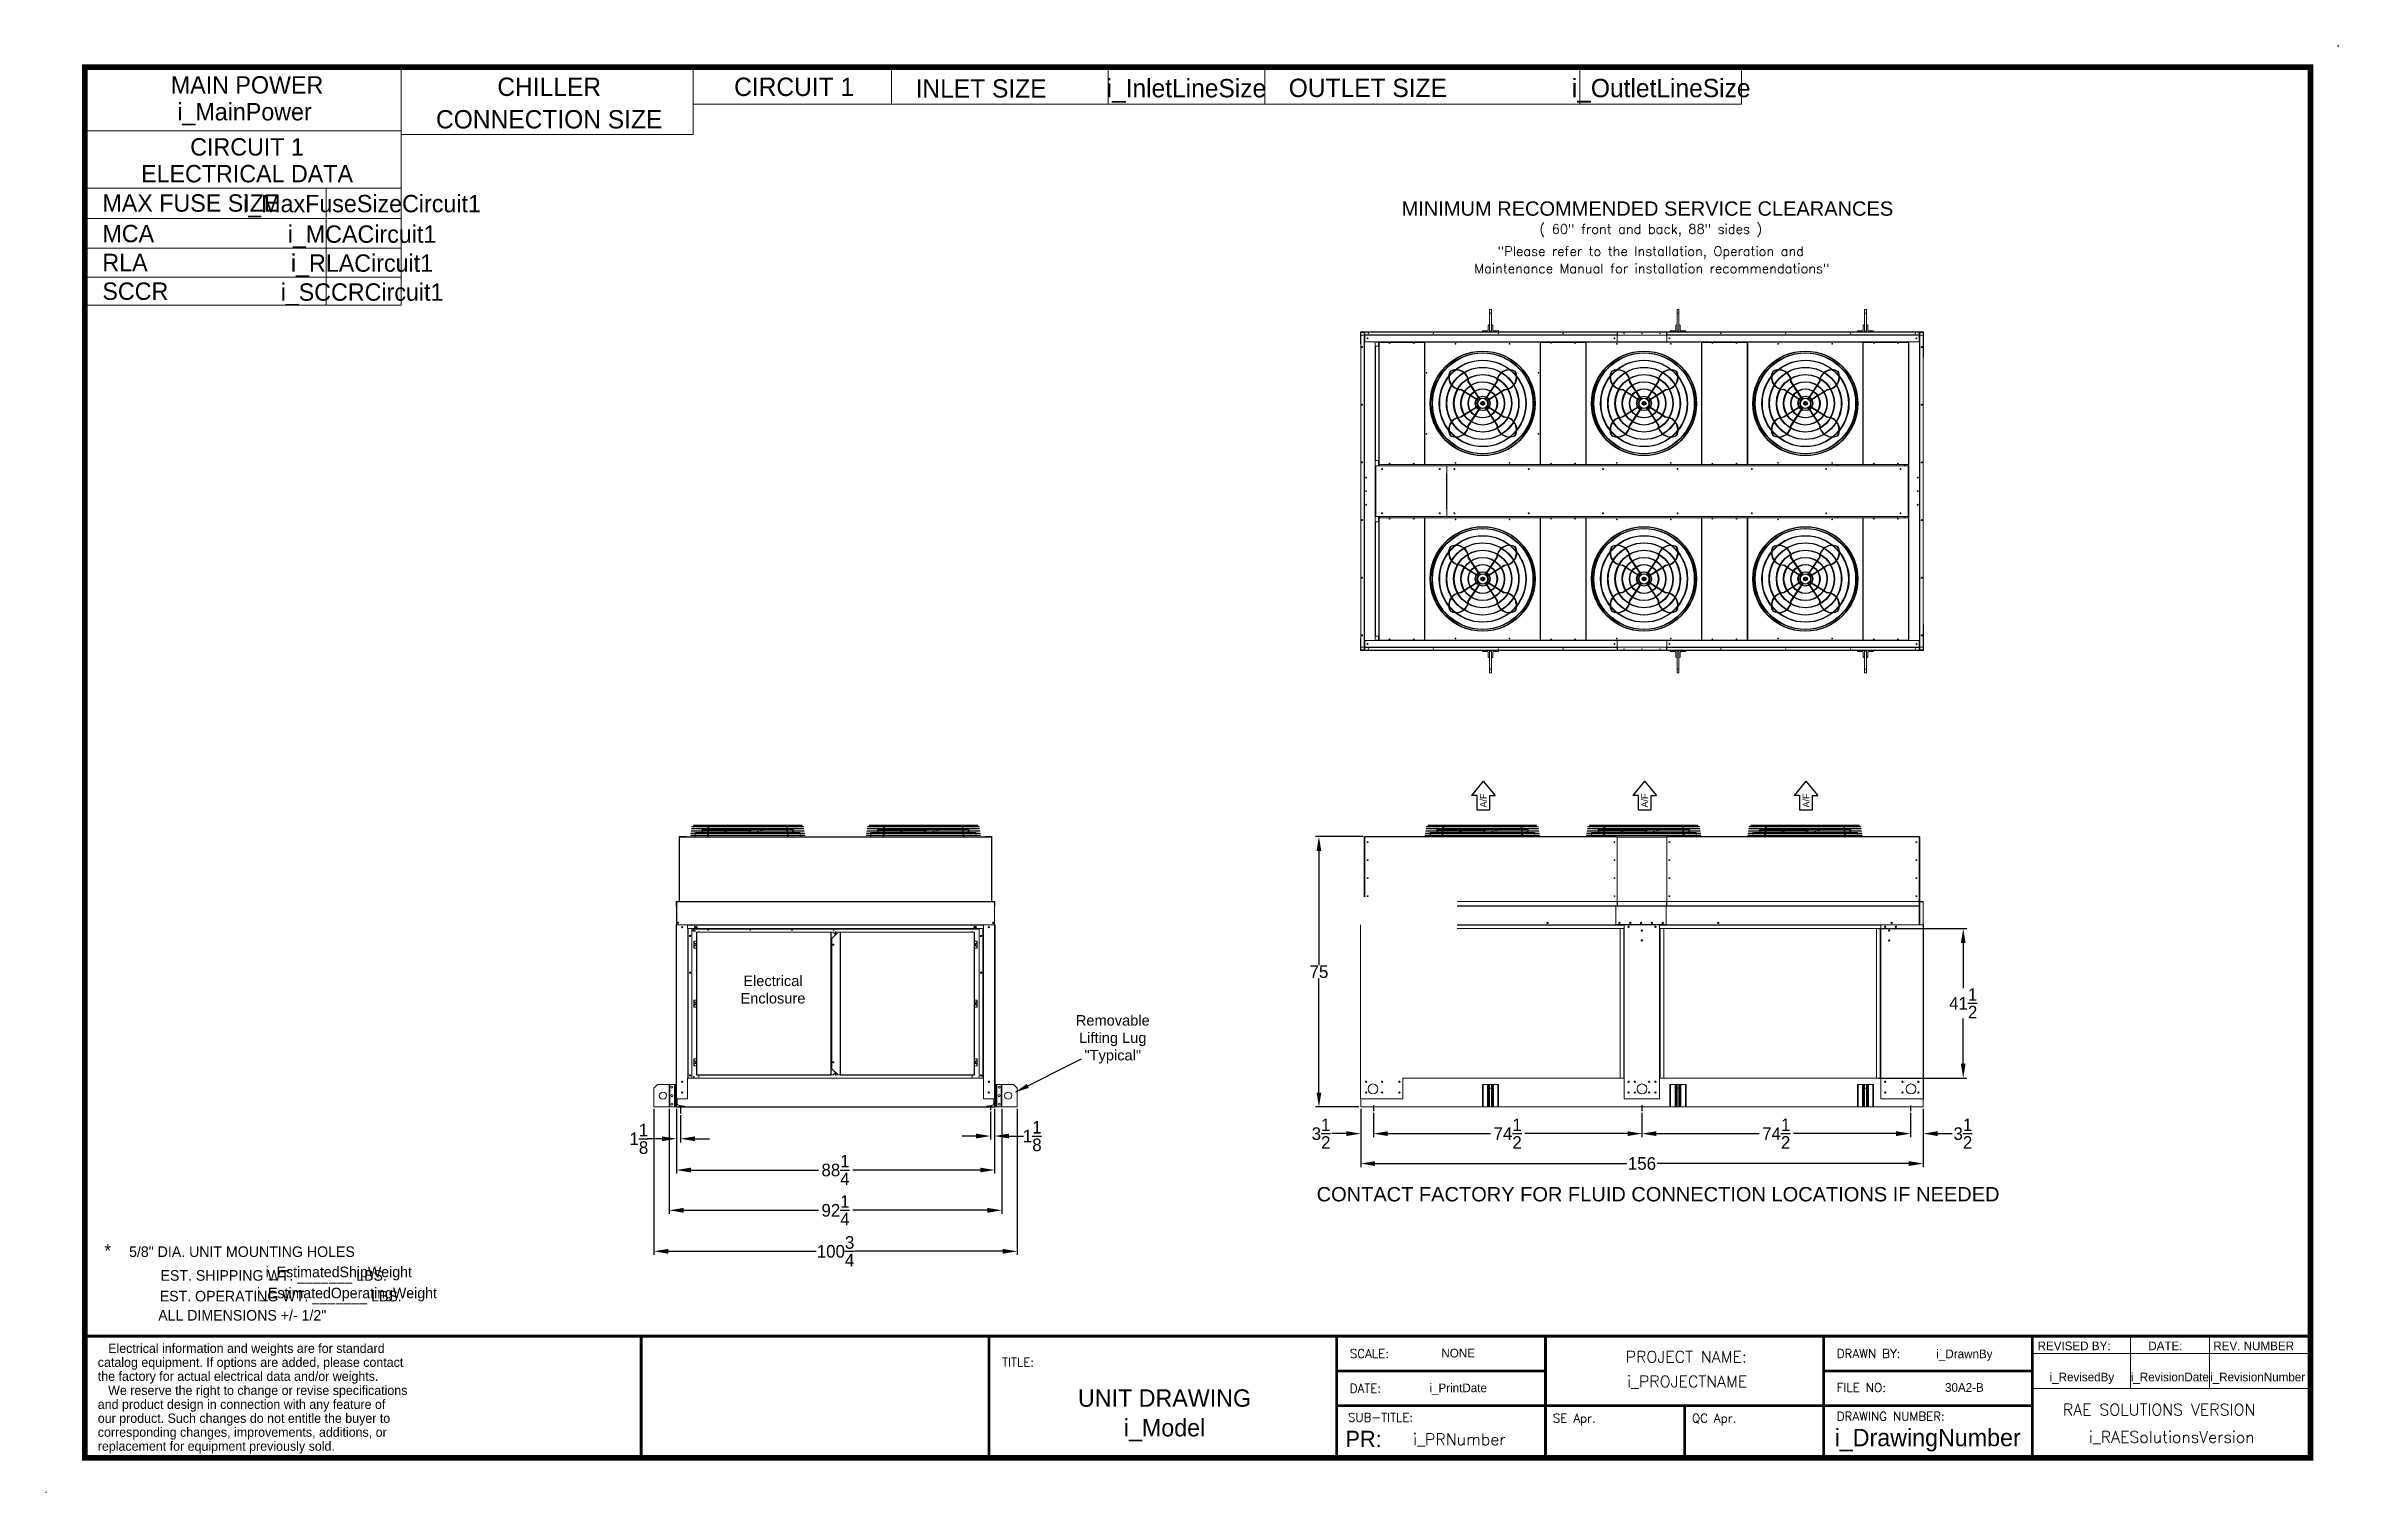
# Model space of a CAD drawing. Header units: inches. Extents: x 1457 to 2093, y 539 to 940.
import ezdxf
from ezdxf.enums import TextEntityAlignment as Align

# ---------------------------------------------------------------- set-up
doc = ezdxf.new("R2010")
doc.units = ezdxf.units.IN
doc.header["$MEASUREMENT"] = 0
doc.header["$PDSIZE"] = -1
doc.layers.get('0').update_dxf_attribs({"color": 1})
doc.styles.add('dimentions', font='ARIAL.TTF')
doc.styles.add('SIMPLEX', font='SIMPLEX')
doc.dimstyles.new('General Dimension', dxfattribs={"dimtxt": 3.5, "dimasz": 4, "dimexe": 1, "dimexo": 0.5, "dimgap": 0.09, "dimtad": 0, "dimtih": 1, "dimtoh": 1, "dimdec": 3, "dimzin": 0, "dimdsep": 46, "dimlunit": 5, "dimtxsty": 'Standard', "dimcen": 0.09, "dimadec": 0, "dimazin": 0, "dimtfac": 1, "dimtdec": 3, "dimtofl": 0, "dimtmove": 0, "dimatfit": 3, "dimfxl": 1, "dimtolj": 1, "dimtzin": 0, "dimarcsym": 0})

msp = doc.modelspace()

# ---------------------------------------------------------------- texts
at = {"color": 1, "lineweight": 15}
for s, height, p in [('MAIN POWER', 4.8229425, (1512.73838437, 926.80734076)), ('CHILLER', 5.09088375, (1596.53211837, 926.15831354)), ('CIRCUIT 1', 5.09088375, (1664.47472029, 926.14648061)), ('i_InletLineSize', 5.09088375, (1773.26226835, 925.76504379)), ('i_OutletLineSize', 5.09088375, (1904.94240818, 925.80236628)), ('i_MainPower', 4.8229425, (1512.0341862, 919.37330443)), ('CONNECTION SIZE', 5.09088375, (1596.53211837, 917.14017665)), ('CIRCUIT 1', 4.8229425, (1512.73838437, 909.61524006)), ('ELECTRICAL DATA', 4.8229425, (1512.73838437, 902.18120373)), ('i_MaxFuseSizeCircuit1', 4.8229425, (1544.62592997, 893.88086924)), ('i_MCACircuit1', 4.8229425, (1544.62592997, 885.41012696)), ('i_RLACircuit1', 4.8229425, (1544.62592997, 877.37188946)), ('i_SCCRCircuit1', 4.8229425, (1544.62592997, 869.33365196)), ('*', 3.60880379, (1474.09808769, 603.97404156)), ('EST. SHIPPING WT. _______ LBS.', 2.93234904, (1520.13214497, 597.43530722)), ('i_EstimatedShipWeight', 2.9357143701, (1538.17727517, 598.4083792)), ('EST. OPERATING WT. _______ LBS.', 2.93234904, (1522.07925694, 591.69943999)), ('i_EstimatedOperatingWeight', 2.93234904, (1540.44786585, 592.56372068)), ('ALL DIMENSIONS +/- 1/2"', 2.93234904, (1511.40185177, 586.37773292)), ('NONE', 2.41147125, (1848.64775265, 576.1418004)), ('i_DrawnBy', 2.41147125, (1989.05534239, 575.93494134)), ('UNIT DRAWING', 4.8229425, (1767.20300098, 562.46826138)), ('i_PrintDate', 2.41147125, (1848.64775265, 566.4959154)), ('30A2-B', 2.41147125, (1989.05534239, 566.60495289)), ('i_RevisedBy', 2.41147125, (2021.63130732, 569.5087013)), ('i_RevisionDate', 2.41147125, (2046.03045695, 569.5087013)), ('i_RevisionNumber', 2.41147125, (2070.38272353, 569.5087013)), ('i_Model', 4.8229425, (1767.20300098, 554.24827076)), ('i_DrawingNumber', 4.8229425, (1978.86856978, 551.50943137))]:
    msp.add_text(s, height=height, dxfattribs=at).set_placement(p, align=Align.CENTER)
msp.add_text('INLET SIZE', height=5.09088375, dxfattribs=at).set_placement((1698.16693061, 924.18268166), align=Align.BOTTOM_LEFT)
for s, height, p in [('OUTLET SIZE', 5.09088375, (1801.65136823, 925.85930408)), ('MAX FUSE SIZE', 4.8229425, (1472.62023674, 894.0435097)), ('MCA', 4.8229425, (1472.62023674, 885.57276742)), ('RLA', 4.8229425, (1472.62023674, 877.53452992)), ('SCCR', 4.8229425, (1472.62023674, 869.58000001)), ('5/8" DIA. UNIT MOUNTING HOLES', 2.93234904, (1480.01532796, 604.02482404)), ('   Electrical information and weights are for standard', 2.5790433623, (1471.34063146, 577.39006665)), ('REVISED BY:', 2.41147125, (2009.34183875, 578.15550288)), ('DATE:', 2.41147125, (2040.0502478, 578.15550288)), ('REV. NUMBER', 2.41147125, (2058.08357181, 578.15550288)), ('the factory for actual electrical data and/or weights.', 2.5790433623, (1471.34063146, 569.65293656)), ('catalog equipment. If options are added, please contact', 2.5790433623, (1471.34063146, 573.52150161)), ('   We reserve the right to change or revise specifications', 2.5790433623, (1471.34063146, 565.73558628)), ('our product. Such changes do not entitle the buyer to', 2.5790433623, (1471.34063146, 557.99845619)), ('and product design in connection with any feature of', 2.5790433623, (1471.34063146, 561.86702123)), ('corresponding changes, improvements, additions, or ', 2.5790433623, (1471.34063146, 554.12989115)), ('replacement for equipment previously sold.', 2.5790433623, (1471.34063146, 550.2613261))]:
    msp.add_text(s, height=height, dxfattribs=at).set_placement(p)
for s, height, style, p in [('MINIMUM RECOMMENDED SERVICE CLEARANCES', 3.974672025, 'dimentions', (1832.95493242, 892.9255341)), ('TITLE:', 2.41147125, 'SIMPLEX', (1722.13500568, 573.60292341)), ('SCALE:', 2.41147125, 'SIMPLEX', (1818.59385568, 576.01439466)), ('DRAWN BY:', 2.41147125, 'SIMPLEX', (1953.63624568, 576.01439466)), ('DATE:', 2.41147125, 'SIMPLEX', (1818.59385568, 566.36850966)), ('FILE NO:', 2.41147125, 'SIMPLEX', (1953.63624568, 566.60165165)), ('SUB-TITLE:', 2.41147125, 'SIMPLEX', (1818.07130936, 558.31390346)), ('SE Apr.', 2.41147125, 'SIMPLEX', (1874.90236215, 558.08979911)), ('QC Apr.', 2.41147125, 'SIMPLEX', (1913.48590215, 558.08979911)), ('DRAWING NUMBER:', 2.41147125, 'SIMPLEX', (1953.63624568, 558.60671891)), ('RAE SOLUTIONS VERSION', 3.20243382, 'SIMPLEX', (2016.34871606, 560.06489349))]:
    msp.add_text(s, height=height, dxfattribs=dict(at, style=style)).set_placement(p)
at = {"color": 1, "lineweight": 15, "style": 'SIMPLEX'}
for s, height, p in [('( 60" front and back, 88" sides )', 2.6391822246, (1902.07315002, 887.92179935)), ('"Please refer to the Installation, Operation and', 2.6391822246, (1902.07315002, 881.74853901)), ('Maintenance Manual for installation recommendations"', 2.6391822246, (1902.38793871, 876.96482452)), ('PROJECT NAME:', 3.20243382, (1911.919873, 574.72849055)), ('i_PROJECTNAME', 3.20243382, (1912.16337627, 567.8739506)), ('i_PRNumber', 3.20243382, (1848.98600379, 551.83538428)), ('i_RAESolutionsVersion', 3.20243382, (2046.557491, 552.45559901))]:
    msp.add_text(s, height=height, dxfattribs=at).set_placement(p, align=Align.CENTER)
at = {"lineweight": 15, "style": 'dimentions'}
msp.add_text('CONTACT FACTORY FOR FLUID CONNECTION LOCATIONS IF NEEDED', height=3.974672025, dxfattribs=at).set_placement((1809.39374759, 619.44768227))
at = {"color": 1, "lineweight": 15}
msp.add_text('PR:', height=4.521508594, dxfattribs=at).set_placement((1827.4463632, 551.27818233), align=Align.RIGHT)
at = {"lineweight": 15, "char_height": 2.9, "attachment_point": 5, "style": 'dimentions'}
for s, insert in [('Electrical\\PEnclosure', (1658.59584553, 678.19428006)), ('Removable\\PLifting Lug \\P"Typical"', (1752.84618624, 664.40949953))]:
    msp.add_mtext(s, dxfattribs=dict(at, insert=insert))

# ---------------------------------------------------------------- blocks, each defined once
blk = doc.blocks.new('*D16')
at = {"color": 0, "lineweight": -2}
for p, q in [((1821.62, 645.15), (1821.62, 628.94)), ((1977.62, 645.15), (1977.62, 628.94)), ((1825.62, 629.94), (1895.45, 629.94)), ((1973.62, 629.94), (1903.8, 629.94))]:
    blk.add_line(p, q, dxfattribs=at)
at = {"color": 0}
for points in [[(1825.62, 630.61), (1825.62, 629.27), (1821.62, 629.94)], [(1973.62, 630.61), (1973.62, 629.27), (1977.62, 629.94)]]:
    blk.add_solid(points, dxfattribs=at)
at = {"color": 0, "insert": (1899.62, 629.94), "char_height": 3.5, "attachment_point": 5}
blk.add_mtext('\\A1;156', dxfattribs=at)
blk = doc.blocks.new('*D23')
at = {"color": 0, "lineweight": -2}
for p, q in [((1631.84, 645.15), (1631.84, 635.82)), ((1632.96, 643.35), (1632.96, 635.82)), ((1627.84, 636.82), (1623.84, 636.82)), ((1636.96, 636.82), (1640.96, 636.82))]:
    blk.add_line(p, q, dxfattribs=at)
at = {"color": 0}
for points in [[(1627.84, 637.48), (1627.84, 636.15), (1631.84, 636.82)], [(1636.96, 637.48), (1636.96, 636.15), (1632.96, 636.82)]]:
    blk.add_solid(points, dxfattribs=at)
at = {"color": 0, "insert": (1621.41, 636.82), "char_height": 3.5, "attachment_point": 5}
blk.add_mtext('\\A1;1{\\H1.000000x;\\S1/8;}', dxfattribs=at)
blk = doc.blocks.new('*D24')
at = {"color": 0, "lineweight": -2}
for p, q in [((1631.84, 645.15), (1631.84, 627.15)), ((1720.09, 645.15), (1720.09, 627.15)), ((1635.84, 628.15), (1671.2, 628.15)), ((1716.09, 628.15), (1680.72, 628.15))]:
    blk.add_line(p, q, dxfattribs=at)
at = {"color": 0}
for points in [[(1635.84, 628.81), (1635.84, 627.48), (1631.84, 628.15)], [(1716.09, 628.81), (1716.09, 627.48), (1720.09, 628.15)]]:
    blk.add_solid(points, dxfattribs=at)
at = {"color": 0, "insert": (1675.96, 628.15), "char_height": 3.5, "attachment_point": 5}
blk.add_mtext('\\A1;88{\\H1.000000x;\\S1/4;}', dxfattribs=at)
blk = doc.blocks.new('*D25')
at = {"color": 0, "lineweight": -2}
for p, q in [((1718.96, 644.34), (1718.96, 636.58)), ((1720.09, 645.15), (1720.09, 636.58)), ((1714.96, 637.58), (1710.96, 637.58)), ((1724.09, 637.58), (1728.09, 637.58))]:
    blk.add_line(p, q, dxfattribs=at)
at = {"color": 0}
for points in [[(1714.96, 638.25), (1714.96, 636.91), (1718.96, 637.58)], [(1724.09, 638.25), (1724.09, 636.91), (1720.09, 637.58)]]:
    blk.add_solid(points, dxfattribs=at)
at = {"color": 0, "insert": (1730.51, 637.58), "char_height": 3.5, "attachment_point": 5}
blk.add_mtext('\\A1;1{\\H1.000000x;\\S1/8;}', dxfattribs=at)
blk = doc.blocks.new('*D26')
at = {"color": 0, "lineweight": -2}
for p, q in [((1629.84, 645.15), (1629.84, 615.97)), ((1722.09, 645.15), (1722.09, 615.97)), ((1633.84, 616.97), (1671.2, 616.97)), ((1718.09, 616.97), (1680.72, 616.97))]:
    blk.add_line(p, q, dxfattribs=at)
at = {"color": 0}
for points in [[(1633.84, 617.64), (1633.84, 616.3), (1629.84, 616.97)], [(1718.09, 617.64), (1718.09, 616.3), (1722.09, 616.97)]]:
    blk.add_solid(points, dxfattribs=at)
at = {"color": 0, "insert": (1675.96, 616.97), "char_height": 3.5, "attachment_point": 5}
blk.add_mtext('\\A1;92{\\H1.000000x;\\S1/4;}', dxfattribs=at)
blk = doc.blocks.new('*D27')
at = {"color": 0, "lineweight": -2}
for p, q in [((1625.59, 645.15), (1625.59, 604.6)), ((1726.34, 645.15), (1726.34, 604.6)), ((1629.59, 605.6), (1670.62, 605.6)), ((1722.34, 605.6), (1681.3, 605.6))]:
    blk.add_line(p, q, dxfattribs=at)
at = {"color": 0}
for points in [[(1629.59, 606.26), (1629.59, 604.93), (1625.59, 605.6)], [(1722.34, 606.26), (1722.34, 604.93), (1726.34, 605.6)]]:
    blk.add_solid(points, dxfattribs=at)
at = {"color": 0, "insert": (1675.96, 605.6), "char_height": 3.5, "attachment_point": 5}
blk.add_mtext('\\A1;100{\\H1.000000x;\\S3/4;}', dxfattribs=at)
blk = doc.blocks.new('*D29')
at = {"color": 0, "lineweight": -2}
for p, q in [((1821.62, 645.15), (1821.62, 637.24)), ((1825.12, 643.98), (1825.12, 637.24)), ((1817.62, 638.24), (1813.62, 638.24)), ((1829.12, 638.24), (1833.12, 638.24))]:
    blk.add_line(p, q, dxfattribs=at)
at = {"color": 0}
for points in [[(1817.62, 638.91), (1817.62, 637.58), (1821.62, 638.24)], [(1829.12, 638.91), (1829.12, 637.58), (1825.12, 638.24)]]:
    blk.add_solid(points, dxfattribs=at)
at = {"color": 0, "insert": (1810.62, 638.24), "char_height": 3.5, "attachment_point": 5}
blk.add_mtext('\\A1;3{\\H1.000000x;\\S1/2;}', dxfattribs=at)
blk = doc.blocks.new('*D30')
at = {"color": 0, "lineweight": -2}
for p, q in [((1825.12, 643.98), (1825.12, 637.24)), ((1899.62, 643.98), (1899.62, 637.24)), ((1829.12, 638.24), (1857.62, 638.24)), ((1895.62, 638.24), (1867.13, 638.24))]:
    blk.add_line(p, q, dxfattribs=at)
at = {"color": 0}
for points in [[(1829.12, 638.91), (1829.12, 637.58), (1825.12, 638.24)], [(1895.62, 638.91), (1895.62, 637.58), (1899.62, 638.24)]]:
    blk.add_solid(points, dxfattribs=at)
at = {"color": 0, "insert": (1862.37, 638.24), "char_height": 3.5, "attachment_point": 5}
blk.add_mtext('\\A1;74{\\H1.000000x;\\S1/2;}', dxfattribs=at)
blk = doc.blocks.new('*D31')
at = {"color": 0, "lineweight": -2}
for p, q in [((1899.62, 643.98), (1899.62, 637.24)), ((1974.12, 643.98), (1974.12, 637.24)), ((1903.62, 638.24), (1932.12, 638.24)), ((1970.12, 638.24), (1941.63, 638.24))]:
    blk.add_line(p, q, dxfattribs=at)
at = {"color": 0}
for points in [[(1903.62, 638.91), (1903.62, 637.58), (1899.62, 638.24)], [(1970.12, 638.91), (1970.12, 637.58), (1974.12, 638.24)]]:
    blk.add_solid(points, dxfattribs=at)
at = {"color": 0, "insert": (1936.87, 638.24), "char_height": 3.5, "attachment_point": 5}
blk.add_mtext('\\A1;74{\\H1.000000x;\\S1/2;}', dxfattribs=at)
blk = doc.blocks.new('*D32')
at = {"color": 0, "lineweight": -2}
for p, q in [((1974.12, 643.98), (1974.12, 637.24)), ((1977.62, 645.15), (1977.62, 637.24)), ((1970.12, 638.24), (1966.12, 638.24)), ((1981.62, 638.24), (1985.62, 638.24))]:
    blk.add_line(p, q, dxfattribs=at)
at = {"color": 0}
for points in [[(1970.12, 638.91), (1970.12, 637.58), (1974.12, 638.24)], [(1981.62, 638.91), (1981.62, 637.58), (1977.62, 638.24)]]:
    blk.add_solid(points, dxfattribs=at)
at = {"color": 0, "insert": (1988.63, 638.24), "char_height": 3.5, "attachment_point": 5}
blk.add_mtext('\\A1;3{\\H1.000000x;\\S1/2;}', dxfattribs=at)
blk = doc.blocks.new('*D33')
at = {"color": 0, "lineweight": -2}
for p, q in [((1822.26, 720.64), (1809.03, 720.64)), ((1810.03, 716.64), (1810.03, 684.99)), ((1810.03, 649.65), (1810.03, 681.31)), ((1821.12, 645.65), (1809.03, 645.65))]:
    blk.add_line(p, q, dxfattribs=at)
at = {"color": 0}
for points in [[(1809.36, 716.64), (1810.7, 716.64), (1810.03, 720.64)], [(1809.36, 649.65), (1810.7, 649.65), (1810.03, 645.65)]]:
    blk.add_solid(points, dxfattribs=at)
at = {"color": 0, "insert": (1810.03, 683.15), "char_height": 3.5, "attachment_point": 5}
blk.add_mtext('\\A1;75', dxfattribs=at)
blk = doc.blocks.new('A-F')
for p, q in [((0, 0.792), (-0.33, 0.396)), ((0, 0.792), (0.33, 0.396)), ((-0.182, 0.396), (-0.33, 0.396)), ((-0.182, 0.396), (-0.182, 0)), ((-0.182, 0), (0.182, 0)), ((0.182, 0.396), (0.33, 0.396)), ((0.182, 0), (0.182, 0.396))]:
    blk.add_line(p, q)
blk.add_text('A/F', height=0.1875, rotation=90).set_placement((0.098, 0.063))
blk = doc.blocks.new('*D34')
at = {"color": 0, "lineweight": -2}
for p, q in [((1965.21, 695.15), (1989.72, 695.15)), ((1988.72, 691.15), (1988.72, 678.58)), ((1988.72, 657.65), (1988.72, 670.23)), ((1965.21, 653.65), (1989.72, 653.65))]:
    blk.add_line(p, q, dxfattribs=at)
at = {"color": 0}
for points in [[(1988.06, 691.15), (1989.39, 691.15), (1988.72, 695.15)], [(1988.06, 657.65), (1989.39, 657.65), (1988.72, 653.65)]]:
    blk.add_solid(points, dxfattribs=at)
at = {"color": 0, "insert": (1988.72, 674.4), "char_height": 3.5, "attachment_point": 5}
blk.add_mtext('\\A1;41{\\H1.000000x;\\S1/2;}', dxfattribs=at)

# ---------------------------------------------------------------- dimensions: what is measured, and where the dimension line sits
dim = msp.add_linear_dim(base=(1810.03029293, 645.6539072), p1=(1822.76450245, 720.63920731), p2=(1821.62480601, 645.6539072), angle=90, dimstyle='General Dimension')
dim.commit()
dim.dimension.update_dxf_attribs({"geometry": '*D33', "text_midpoint": (1810.03029293, 683.14655726)})
dim = msp.add_linear_dim(base=(1988.72269066, 653.65390711), p1=(1964.70900354, 695.15388039), p2=(1964.70900354, 653.65390711), angle=90, dimstyle='General Dimension')
dim.commit()
dim.dimension.update_dxf_attribs({"geometry": '*D34', "text_midpoint": (1988.72269066, 674.40389375), "dimtype": 160})
for base, p1, p2, picture, middle in [((1631.83558509, 636.81631287), (1632.96058509, 643.84739379), (1631.83558509, 645.6539072), '*D23', (1621.41225176, 636.81631287)), ((1726.33558509, 605.59767379), (1625.58558509, 645.6539072), (1726.33558509, 645.6539072), '*D27', (1675.96058509, 605.59767379)), ((1722.08558509, 616.97075451), (1629.83558509, 645.6539072), (1722.08558509, 645.6539072), '*D26', (1675.96058509, 616.97075451)), ((1631.83558509, 628.14810784), (1720.08558509, 645.6539072), (1631.83558509, 645.6539072), '*D24', (1675.96058509, 628.14810784)), ((1821.62480601, 638.24328655), (1825.12480521, 644.48063286), (1821.62480601, 645.6539072), '*D29', (1810.61813934, 638.24328655)), ((1899.62480521, 638.24328655), (1825.12480521, 644.48063286), (1899.62480521, 644.48063286), '*D30', (1862.37480521, 638.24328655)), ((1974.12480521, 638.24328655), (1899.62480521, 644.48063286), (1974.12480521, 644.48063286), '*D31', (1936.87480521, 638.24328655)), ((1977.62480442, 638.24328655), (1974.12480521, 644.48063286), (1977.62480442, 645.6539072), '*D32', (1988.63147108, 638.24328655))]:
    dim = msp.add_linear_dim(base=base, p1=p1, p2=p2, dimstyle='General Dimension')
    dim.commit()
    dim.dimension.update_dxf_attribs({"geometry": picture, "text_midpoint": middle})
dim = msp.add_linear_dim(base=(1720.08558509, 637.58022098), p1=(1718.96058509, 644.83992073), p2=(1720.08558509, 645.6539072), dimstyle='General Dimension')
dim.commit()
dim.dimension.update_dxf_attribs({"geometry": '*D25', "text_midpoint": (1730.50891842, 637.58022098), "dimtype": 160})
dim = msp.add_linear_dim(base=(1821.6248060073, 629.9401354567), p1=(1977.6248044153, 645.6539072032), p2=(1821.6248060073, 645.6539072032), dimstyle='General Dimension', override={"dimdec": 8})
dim.commit()
dim.dimension.update_dxf_attribs({"geometry": '*D16', "text_midpoint": (1899.6248052113, 629.9401354567)})

# ---------------------------------------------------------------- linework, layer by layer
at = {"color": 1, "lineweight": 15}
for p, q in [((1555.45258609, 934.11787529), (1555.45258609, 868.13087532)), ((1636.48042496, 923.91899271), (1636.48042496, 934.11787529)), ((1691.51089236, 923.91899271), (1691.51089236, 934.11787529)), ((1751.54180357, 923.91899271), (1751.54180357, 934.11787529)), ((1794.99017863, 923.91899271), (1794.99017863, 934.11787529)), ((1882.38244689, 923.91899271), (1882.38244689, 934.11787529)), ((1927.19337079, 923.91899271), (1927.19337079, 933.79347305)), ((1794.99017863, 923.91899271), (1636.48042496, 923.91899271)), ((1636.48042496, 923.91899271), (1636.48042496, 915.43742941)), ((1794.99017863, 923.91899271), (1927.19337079, 923.91899271)), ((1555.45258609, 916.4513984), (1467.72478881, 916.4513984)), ((1555.59543118, 915.45279154), (1636.48042496, 915.43742941)), ((1555.45258609, 900.54299918), (1468.20624754, 900.54299918)), ((1534.67830048, 900.54299918), (1534.67830048, 868.13087532)), ((1468.18150486, 892.11970584), (1555.45258609, 892.11970584)), ((1467.9856049, 883.87678517), (1555.45258609, 883.87678517)), ((1467.5805074, 875.85665703), (1555.45258609, 875.85665703)), ((1467.59411907, 868.13087532), (1555.45258609, 868.13087532)), ((1622.05894881, 548.28247529), (1622.05894881, 582.04307279)), ((1718.51779881, 548.28247529), (1718.51779881, 582.04307279)), ((1814.97664881, 582.04307279), (2007.89434881, 582.04307279)), ((1814.97664881, 548.28247529), (1814.97664881, 582.04307279)), ((1872.85195881, 582.04307279), (1872.85195881, 548.28247529)), ((1950.01903881, 582.04307279), (1950.01903881, 562.75130279)), ((2007.89434881, 582.04307279), (2007.89434881, 548.28247529)), ((2007.89434881, 582.04307279), (2085.06142881, 582.04307279)), ((2007.89434881, 582.04307279), (2007.89434881, 577.22013029)), ((2035.12211662, 582.04307279), (2035.12211662, 567.57424529)), ((2057.04989018, 582.04307279), (2057.04989018, 567.57424529)), ((1872.85195881, 572.39718779), (1814.97664881, 572.39718779)), ((1950.01903881, 572.39718779), (2007.89434881, 572.39718779)), ((1950.01903881, 562.75130279), (1950.01903881, 572.39718779)), ((2007.89434881, 577.22013029), (2085.06142881, 577.22013029)), ((2007.89434881, 567.57424529), (2085.06142881, 567.57424529)), ((2007.89434881, 562.75130279), (1814.97664881, 562.75130279)), ((1911.43549881, 562.75130279), (1911.43549881, 548.28247529)), ((1950.01903881, 562.75130279), (1950.01903881, 548.28247529))]:
    msp.add_line(p, q, dxfattribs=at)
at = {"linetype": 'Continuous', "lineweight": 15}
for p, q in [((1857.37480369, 866.87279497), (1857.87480687, 866.87279497)), ((1857.37480369, 865.8727933), (1857.37480369, 866.87279497)), ((1857.37480369, 865.8727933), (1857.87480687, 865.8727933)), ((1857.37480369, 865.8727933), (1857.37480369, 860.87279431)), ((1857.87480687, 865.8727933), (1857.87480687, 866.87279497)), ((1857.87480687, 865.8727933), (1857.87480687, 860.87279431)), ((1909.37480511, 865.8727933), (1909.37480511, 866.87279497)), ((1909.37480511, 866.87279497), (1909.87480478, 866.87279497)), ((1909.37480511, 865.8727933), (1909.87480478, 865.8727933)), ((1909.37480511, 865.8727933), (1909.37480511, 860.87279431)), ((1909.87480478, 865.8727933), (1909.87480478, 866.87279497)), ((1909.87480478, 865.8727933), (1909.87480478, 860.87279431)), ((1961.37480419, 866.87279497), (1961.87480737, 866.87279497)), ((1961.37480419, 865.8727933), (1961.37480419, 866.87279497)), ((1961.37480419, 865.8727933), (1961.87480737, 865.8727933)), ((1961.37480419, 865.8727933), (1961.37480419, 860.87279431)), ((1961.87480737, 865.8727933), (1961.87480737, 866.87279497)), ((1961.87480737, 865.8727933), (1961.87480737, 860.87279431)), ((1821.5202069, 860.62179305), (1821.62480601, 860.62179305)), ((1821.5202069, 860.62179305), (1821.5202069, 857.57114285)), ((1821.62480601, 860.62279272), (1821.62480601, 860.56029232)), ((1822.56130292, 860.62279272), (1821.62480601, 860.62279272)), ((1822.56130292, 860.56029232), (1821.62480601, 860.56029232)), ((1821.62480601, 860.56029232), (1821.62480601, 860.55929265)), ((1821.62480601, 859.76049186), (1821.62480601, 860.55929265)), ((1821.62480601, 860.55929265), (1822.56130292, 860.55929265)), ((1821.62480601, 859.76049186), (1821.62480601, 773.23509482)), ((1822.57600697, 859.76049186), (1821.62480601, 859.76049186)), ((1821.62580568, 860.62279272), (1821.62580568, 860.72739183)), ((1833.33270702, 860.72739183), (1821.62580568, 860.72739183)), ((1822.56130292, 860.56029232), (1822.56130292, 860.62279272)), ((1822.62965584, 860.62279272), (1822.56130292, 860.62279272)), ((1822.56130292, 860.55929265), (1822.62480299, 860.55929265)), ((1822.56130292, 859.76049186), (1822.56130292, 860.55929265)), ((1822.57600697, 859.76049186), (1822.57600697, 773.23509482)), ((1822.57700663, 859.76049186), (1822.57600697, 859.76049186)), ((1822.57700663, 773.23509482), (1822.57700663, 859.76049186)), ((1822.62580735, 859.76049186), (1822.57700663, 859.76049186)), ((1822.62480299, 859.80928319), (1822.62480299, 860.55929265)), ((1822.62580735, 859.76149152), (1822.62580735, 859.80929257)), ((1822.76450313, 859.80929257), (1822.62580735, 859.80929257)), ((1822.76450313, 859.76149152), (1822.62580735, 859.76149152)), ((1822.62580735, 773.23509482), (1822.62580735, 859.76049186)), ((1822.62580735, 859.76049186), (1822.76450313, 859.76049186)), ((1822.62965584, 860.62279272), (1822.70435407, 860.62279272)), ((1822.62965584, 860.62279272), (1822.62965584, 859.88599483)), ((1822.70435407, 859.88599483), (1822.62965584, 859.88599483)), ((1822.70435407, 860.62279272), (1822.70435407, 859.88599483)), ((1822.70535374, 860.62279272), (1822.70435407, 860.62279272)), ((1822.76450313, 860.62279272), (1822.70535374, 860.62279272)), ((1822.70535374, 860.62279272), (1822.70535374, 859.88599483)), ((1822.70535374, 859.88599483), (1822.70535374, 859.81029224)), ((1822.76450313, 859.88599483), (1822.70535374, 859.88599483)), ((1822.76450313, 859.81029224), (1822.70535374, 859.81029224)), ((1822.76450313, 860.67059377), (1822.76450313, 860.62179305)), ((1892.76450537, 860.67059377), (1822.76450313, 860.67059377)), ((1822.76450313, 859.85809329), (1822.76450313, 860.62179305)), ((1822.76450313, 860.62179305), (1892.76450537, 860.62179305)), ((1822.76450313, 859.85709362), (1822.76450313, 859.85809329)), ((1822.76450313, 859.85809329), (1892.76450537, 859.85809329)), ((1892.76450537, 859.85709362), (1822.76450313, 859.85709362)), ((1822.76450313, 859.8082929), (1822.76450313, 859.85709362)), ((1892.76450537, 859.8082929), (1822.76450313, 859.8082929)), ((1822.76450313, 859.8082929), (1822.76450313, 857.90589568)), ((1833.33270702, 860.67059377), (1833.33270702, 860.72739183)), ((1833.33270702, 860.72739183), (1833.41460474, 860.72739183)), ((1833.41460474, 860.67059377), (1833.41460474, 860.72739183)), ((1855.37480503, 860.81029391), (1855.37480503, 860.67059377)), ((1856.8123048, 860.99779511), (1855.56230623, 860.99779511)), ((1856.99980599, 862.43529488), (1856.99980599, 861.18529161)), ((1857.37480369, 862.62279138), (1857.18730719, 862.62279138)), ((1857.37480369, 860.67059377), (1857.37480369, 862.62279138)), ((1857.87480687, 860.87279431), (1857.37480369, 860.87279431)), ((1857.87480687, 862.62279138), (1858.06230337, 862.62279138)), ((1857.87480687, 860.67059377), (1857.87480687, 862.62279138)), ((1858.24980457, 862.43529488), (1858.24980457, 861.18529161)), ((1858.43730576, 860.99779511), (1859.68730433, 860.99779511)), ((1859.87480553, 860.81029391), (1859.87480553, 860.67059377)), ((1892.76450537, 860.62179305), (1892.76450537, 860.67059377)), ((1892.81210519, 860.62279272), (1892.76450537, 860.62279272)), ((1892.76450537, 860.62179305), (1892.76450537, 859.85809329)), ((1892.81210519, 859.88599483), (1892.76450537, 859.88599483)), ((1892.76450537, 859.85809329), (1892.76450537, 859.85709362)), ((1892.76450537, 859.85709362), (1892.76450537, 859.8082929)), ((1892.81210519, 859.81029224), (1892.76450537, 859.81029224)), ((1892.76450537, 859.80929257), (1906.48510505, 859.80929257)), ((1892.76450537, 859.8082929), (1892.76450537, 857.90589568)), ((1892.76450537, 859.76049186), (1906.48510505, 859.76049186)), ((1892.81210519, 860.67059377), (1906.43730518, 860.67059377)), ((1892.81210519, 860.62179305), (1892.81210519, 860.67059377)), ((1906.43730518, 860.62179305), (1892.81210519, 860.62179305)), ((1892.81210519, 860.62179305), (1892.81210519, 859.81029224)), ((1906.43730518, 859.81029224), (1892.81210519, 859.81029224)), ((1892.81210519, 859.80929257), (1892.81210519, 859.81029224)), ((1894.72940534, 860.72738714), (1894.72994301, 860.67059377)), ((1904.51920512, 860.72739183), (1894.7304053, 860.72739183)), ((1894.7304053, 860.72739183), (1894.7304053, 860.67059377)), ((1904.51920512, 860.67059377), (1904.51920512, 860.72739183)), ((1904.52020509, 860.72738714), (1904.51966741, 860.67059377)), ((1906.43730518, 860.67059377), (1906.43730518, 860.62179305)), ((1906.43730518, 860.62279272), (1906.48510505, 860.62279272)), ((1906.43730518, 859.81029224), (1906.43730518, 860.62179305)), ((1906.43730518, 859.88599483), (1906.48510505, 859.88599483)), ((1906.43730518, 859.81029224), (1906.43730518, 859.80929257)), ((1906.43730518, 859.81029224), (1906.48510505, 859.81029224)), ((1906.48510505, 860.62179305), (1906.48510505, 860.67059377)), ((1906.48510505, 860.67059377), (1976.48510729, 860.67059377)), ((1976.48510729, 860.62179305), (1906.48510505, 860.62179305)), ((1906.48510505, 860.62179305), (1906.48510505, 859.85809329)), ((1906.48510505, 859.85809329), (1906.48510505, 859.85709362)), ((1976.48510729, 859.85809329), (1906.48510505, 859.85809329)), ((1906.48510505, 859.85709362), (1906.48510505, 859.8082929)), ((1906.48510505, 859.85709362), (1976.48510729, 859.85709362)), ((1906.48510505, 859.8082929), (1906.48510505, 857.90589568)), ((1906.48510505, 859.8082929), (1976.48510729, 859.8082929)), ((1907.37480528, 860.81029391), (1907.37480528, 860.67059377)), ((1908.81230505, 860.99779511), (1907.5623053, 860.99779511)), ((1908.99980507, 862.43529488), (1908.99980507, 861.18529161)), ((1909.37480511, 862.62279138), (1909.18730509, 862.62279138)), ((1909.37480511, 860.67059377), (1909.37480511, 862.62279138)), ((1909.87480478, 860.87279431), (1909.37480511, 860.87279431)), ((1909.87480478, 862.62279138), (1910.0623048, 862.62279138)), ((1909.87480478, 860.67059377), (1909.87480478, 862.62279138)), ((1910.24980482, 862.43529488), (1910.24980482, 861.18529161)), ((1910.43730484, 860.99779511), (1911.68730576, 860.99779511)), ((1911.87480578, 860.81029391), (1911.87480578, 860.67059377)), ((1959.37480553, 860.81029391), (1959.37480553, 860.67059377)), ((1960.8123053, 860.99779511), (1959.56230673, 860.99779511)), ((1960.9998065, 862.43529488), (1960.9998065, 861.18529161)), ((1961.37480419, 862.62279138), (1961.187303, 862.62279138)), ((1961.37480419, 860.67059377), (1961.37480419, 862.62279138)), ((1961.87480737, 860.87279431), (1961.37480419, 860.87279431)), ((1961.87480737, 862.62279138), (1962.06230387, 862.62279138)), ((1961.87480737, 860.67059377), (1961.87480737, 862.62279138)), ((1962.24980507, 862.43529488), (1962.24980507, 861.18529161)), ((1962.43730626, 860.99779511), (1963.68730484, 860.99779511)), ((1963.87480603, 860.81029391), (1963.87480603, 860.67059377)), ((1965.9169034, 860.72739183), (1965.83500568, 860.72739183)), ((1965.83500568, 860.67059377), (1965.83500568, 860.72739183)), ((1965.9169034, 860.67059377), (1965.9169034, 860.72739183)), ((1965.9169034, 860.72739183), (1977.62380475, 860.72739183)), ((1976.48510729, 860.67059377), (1976.48510729, 860.62179305)), ((1976.48510729, 860.62279272), (1976.54910484, 860.62279272)), ((1976.48510729, 859.85809329), (1976.48510729, 860.62179305)), ((1976.48510729, 859.88599483), (1976.54910484, 859.88599483)), ((1976.48510729, 859.85709362), (1976.48510729, 859.85809329)), ((1976.48510729, 859.8082929), (1976.48510729, 859.85709362)), ((1976.48510729, 859.81029224), (1976.54910484, 859.81029224)), ((1976.62380307, 859.80929257), (1976.48510729, 859.80929257)), ((1976.48510729, 859.8082929), (1976.48510729, 857.90589568)), ((1976.62380307, 859.76149152), (1976.48510729, 859.76149152)), ((1976.62380307, 859.76049186), (1976.48510729, 859.76049186)), ((1976.54910484, 860.62279272), (1976.54910484, 859.88599483)), ((1976.54910484, 860.62279272), (1976.55010451, 860.62279272)), ((1976.54910484, 859.88599483), (1976.54910484, 859.81029224)), ((1976.55010451, 860.62279272), (1976.55010451, 859.88599483)), ((1976.62480743, 860.62279272), (1976.55010451, 860.62279272)), ((1976.55010451, 859.88599483), (1976.62480743, 859.88599483)), ((1976.56130737, 859.76149152), (1976.56130737, 859.76049186)), ((1976.56230704, 859.76149152), (1976.56230704, 859.76049186)), ((1976.62480743, 859.80929257), (1976.62380307, 859.80929257)), ((1976.62380307, 859.76149152), (1976.62380307, 859.80929257)), ((1976.62380307, 859.76049186), (1976.62380307, 773.23509482)), ((1976.67260379, 859.76049186), (1976.62380307, 859.76049186)), ((1976.62480743, 860.62279272), (1976.62480743, 860.55929265)), ((1976.62480743, 860.62279272), (1976.6883075, 860.62279272)), ((1976.62480743, 860.55929265), (1976.62480743, 859.80929257)), ((1976.6883075, 860.55929265), (1976.62480743, 860.55929265)), ((1976.62480743, 859.80929257), (1976.62480743, 859.80928319)), ((1976.67260379, 859.76049186), (1976.67260379, 773.23509482)), ((1976.67360346, 859.76049186), (1976.67260379, 859.76049186)), ((1976.67360346, 773.23509482), (1976.67360346, 859.76049186)), ((1977.62480442, 859.76049186), (1976.67360346, 859.76049186)), ((1976.6883075, 860.56029232), (1976.6883075, 860.62279272)), ((1977.62480442, 860.62279272), (1976.6883075, 860.62279272)), ((1977.62480442, 860.56029232), (1976.6883075, 860.56029232)), ((1977.62480442, 860.55929265), (1976.6883075, 860.55929265)), ((1976.6883075, 860.55929265), (1976.6883075, 859.76049186)), ((1977.62380475, 860.62279272), (1977.62380475, 860.72739183)), ((1977.62480442, 860.62279272), (1977.62480442, 860.56029232)), ((1977.72940353, 860.62179305), (1977.62480442, 860.62179305)), ((1977.62480442, 860.56029232), (1977.62480442, 860.55929265)), ((1977.62480442, 860.55929265), (1977.62480442, 859.76049186)), ((1977.62480442, 773.23509482), (1977.62480442, 859.76049186)), ((1977.72940353, 860.62179305), (1977.72940353, 853.78989224)), ((1821.62480601, 857.57114285), (1821.5202069, 857.57114285)), ((1821.5202069, 857.48924513), (1821.5202069, 857.57114285)), ((1821.62480601, 857.48924513), (1821.5202069, 857.48924513)), ((1892.76450537, 857.90589568), (1822.76450313, 857.90589568)), ((1822.76450313, 857.90489132), (1822.76450313, 857.90589568)), ((1825.88950426, 857.90489132), (1822.76450313, 857.90489132)), ((1825.59070665, 775.09069536), (1825.59070665, 857.90489132)), ((1825.63950736, 775.09069536), (1825.63950736, 857.90489132)), ((1825.64050703, 775.09069536), (1825.64050703, 857.90489132)), ((1825.70485658, 856.73109282), (1825.70485658, 824.98109304)), ((1826.64035383, 856.73109282), (1825.70485658, 856.73109282)), ((1825.88950426, 857.85709496), (1825.88950426, 857.90489132)), ((1889.63950542, 857.85709496), (1825.88950426, 857.85709496)), ((1826.5917033, 856.73109282), (1826.5917033, 857.85709496)), ((1826.64035383, 856.73109282), (1826.64035383, 824.98109304)), ((1826.6413535, 856.73109282), (1826.64035383, 856.73109282)), ((1826.6413535, 823.91859332), (1826.6413535, 857.7935949)), ((1826.6413535, 857.7935949), (1826.70485356, 857.7935949)), ((1826.70485356, 857.7935949), (1826.70485356, 857.85709496)), ((1826.70485356, 857.7935949), (1839.26535444, 857.7935949)), ((1826.70485356, 823.91859332), (1826.70485356, 857.7935949)), ((1839.26535444, 857.85709496), (1839.26535444, 857.7935949)), ((1839.44015562, 857.8560953), (1839.26535444, 857.8560953)), ((1839.26535444, 823.91859332), (1839.26535444, 857.7935949)), ((1839.26535444, 857.7935949), (1839.3288545, 857.7935949)), ((1839.3288545, 823.91859332), (1839.3288545, 857.7935949)), ((1839.3913549, 856.90489434), (1839.3288545, 856.90489434)), ((1839.32985417, 856.73109282), (1839.3288545, 856.73109282)), ((1839.32985417, 824.98109304), (1839.32985417, 856.73109282)), ((1839.3913549, 856.73109282), (1839.32985417, 856.73109282)), ((1839.3913549, 823.90289313), (1839.3913549, 857.80729458)), ((1839.3913549, 857.80729458), (1839.43915595, 857.80729458)), ((1839.43915595, 823.90289313), (1839.43915595, 857.80729458)), ((1839.44015562, 857.80729458), (1839.43915595, 857.80729458)), ((1839.44015562, 857.85709496), (1839.44015562, 857.80929392)), ((1871.34255614, 857.80929392), (1839.44015562, 857.80929392)), ((1839.44015562, 857.80929392), (1839.44015562, 857.80829425)), ((1839.44015562, 857.80829425), (1871.34255614, 857.80829425)), ((1839.44015562, 857.80829425), (1839.44015562, 857.80729458)), ((1839.44015562, 841.93714255), (1839.44015562, 857.80729458)), ((1871.34255614, 857.85709496), (1871.34255614, 857.80929392)), ((1871.45485458, 857.8560953), (1871.34255614, 857.8560953)), ((1871.34255614, 857.80829425), (1871.34255614, 857.80929392)), ((1871.34255614, 857.80829425), (1871.34255614, 857.80729458)), ((1871.34255614, 823.90289313), (1871.34255614, 857.80729458)), ((1871.34355581, 857.80729458), (1871.34255614, 857.80729458)), ((1871.34355581, 823.90289313), (1871.34355581, 857.80729458)), ((1871.34355581, 857.80729458), (1871.39135451, 857.80729458)), ((1871.39135451, 823.90289313), (1871.39135451, 857.80729458)), ((1871.39135451, 857.7935949), (1871.45485458, 857.7935949)), ((1871.45485458, 857.7935949), (1871.45485458, 857.85709496)), ((1871.45485458, 857.7935949), (1884.01535545, 857.7935949)), ((1871.45485458, 823.91859332), (1871.45485458, 857.7935949)), ((1884.01535545, 857.85709496), (1884.01535545, 857.7935949)), ((1884.19015546, 857.8560953), (1884.01535545, 857.8560953)), ((1884.01535545, 823.91859332), (1884.01535545, 857.7935949)), ((1884.01535545, 857.7935949), (1884.07885552, 857.7935949)), ((1884.07885552, 823.91859332), (1884.07885552, 857.7935949)), ((1884.14135474, 823.90289313), (1884.14135474, 857.80729458)), ((1884.14135474, 857.80729458), (1884.18915579, 857.80729458)), ((1884.19015546, 857.80729458), (1884.18915462, 857.80729458)), ((1884.18915579, 823.90289313), (1884.18915579, 857.80729458)), ((1884.19015546, 857.85709496), (1884.19015546, 857.80929392)), ((1916.09255481, 857.80929392), (1884.19015546, 857.80929392)), ((1884.19015546, 857.80929392), (1884.19015546, 857.80829425)), ((1884.19015546, 857.80829425), (1916.09255481, 857.80829425)), ((1884.19015546, 857.80829425), (1884.19015546, 857.80729458)), ((1884.19015546, 841.93714255), (1884.19015546, 857.80729458)), ((1892.76450537, 857.90489132), (1889.63950542, 857.90489132)), ((1889.63950542, 857.90489132), (1889.63950542, 857.85709496)), ((1889.63950542, 857.87079465), (1889.87460526, 857.87079465)), ((1909.61010501, 857.85709496), (1889.63950542, 857.85709496)), ((1889.87460526, 857.87179431), (1889.87460526, 857.90489132)), ((1889.87460526, 857.87179431), (1909.37480511, 857.87179431)), ((1889.87460526, 857.87079465), (1889.87460526, 857.87179431)), ((1889.87460526, 857.87079465), (1909.37480511, 857.87079465)), ((1892.76450537, 857.92059503), (1906.48510505, 857.92059503)), ((1892.76450537, 857.90589568), (1892.76450537, 857.90489132)), ((1906.48510505, 857.90589568), (1906.48510505, 857.90489132)), ((1906.48510505, 857.90589568), (1976.48510729, 857.90589568)), ((1906.48510505, 857.90489132), (1909.61010501, 857.90489132)), ((1909.37480511, 857.90489132), (1909.37480511, 857.87179431)), ((1909.37480511, 857.87179431), (1909.37480511, 857.87079465)), ((1909.61010501, 857.87079465), (1909.37480511, 857.87079465)), ((1909.61010501, 857.90489132), (1909.61010501, 857.85709496)), ((1909.61010501, 857.85709496), (1973.36010616, 857.85709496)), ((1916.09255481, 857.85709496), (1916.09255481, 857.80929392)), ((1916.09255481, 857.8560953), (1916.2048556, 857.8560953)), ((1916.09255481, 857.80829425), (1916.09255481, 857.80929392)), ((1916.09255481, 857.80829425), (1916.09255481, 857.80729458)), ((1916.09255481, 823.90289313), (1916.09255481, 857.80729458)), ((1916.09355566, 857.80729458), (1916.09255481, 857.80729458)), ((1916.09355566, 823.90289313), (1916.09355566, 857.80729458)), ((1916.09355566, 857.80729458), (1916.14135553, 857.80729458)), ((1916.14135553, 823.90289313), (1916.14135553, 857.80729458)), ((1916.14135553, 857.7935949), (1916.2048556, 857.7935949)), ((1916.2048556, 857.7935949), (1916.2048556, 857.85709496)), ((1916.2048556, 857.7935949), (1928.76535412, 857.7935949)), ((1916.2048556, 823.91859332), (1916.2048556, 857.7935949)), ((1928.76535412, 857.85709496), (1928.76535412, 857.7935949)), ((1928.76535412, 857.8560953), (1928.9401553, 857.8560953)), ((1928.76535412, 823.91859332), (1928.76535412, 857.7935949)), ((1928.76535412, 857.7935949), (1928.82885419, 857.7935949)), ((1928.82885419, 823.91859332), (1928.82885419, 857.7935949)), ((1928.89135459, 823.90289313), (1928.89135459, 857.80729458)), ((1928.89135459, 857.80729458), (1928.93915564, 857.80729458)), ((1928.93915564, 823.90289313), (1928.93915564, 857.80729458)), ((1928.9401553, 857.80729458), (1928.93915564, 857.80729458)), ((1928.9401553, 857.85709496), (1928.9401553, 857.80929392)), ((1960.84255349, 857.80929392), (1928.9401553, 857.80929392)), ((1928.9401553, 857.80929392), (1928.9401553, 857.80829425)), ((1928.9401553, 857.80829425), (1960.84255349, 857.80829425)), ((1928.9401553, 857.80829425), (1928.9401553, 857.80729458)), ((1928.9401553, 841.93714255), (1928.9401553, 857.80729458)), ((1960.84255349, 857.85709496), (1960.84255349, 857.80929392)), ((1960.84255349, 857.8560953), (1960.95485427, 857.8560953)), ((1960.84255349, 857.80829425), (1960.84255349, 857.80929392)), ((1960.84255349, 857.80829425), (1960.84255349, 857.80729458)), ((1960.84255349, 823.90289313), (1960.84255349, 857.80729458)), ((1960.84355315, 857.80729458), (1960.84255349, 857.80729458)), ((1960.84355315, 823.90289313), (1960.84355315, 857.80729458)), ((1960.84355315, 857.80729458), (1960.8913542, 857.80729458)), ((1960.8913542, 823.90289313), (1960.8913542, 857.80729458)), ((1960.8913542, 857.7935949), (1960.95485427, 857.7935949)), ((1960.95485427, 857.7935949), (1960.95485427, 857.85709496)), ((1960.95485427, 857.7935949), (1973.51535514, 857.7935949)), ((1960.95485427, 823.91859332), (1960.95485427, 857.7935949)), ((1973.36010616, 857.85709496), (1973.36010616, 857.90489132)), ((1973.36010616, 857.90489132), (1976.48510729, 857.90489132)), ((1973.36010616, 857.85709496), (1973.51535514, 857.85709496)), ((1973.51535514, 857.85709496), (1973.51535514, 857.7935949)), ((1973.51535514, 823.91859332), (1973.51535514, 857.7935949)), ((1973.51535514, 857.7935949), (1973.57885521, 857.7935949)), ((1973.57885521, 823.91859332), (1973.57885521, 857.7935949)), ((1973.57985488, 856.73109282), (1973.57885521, 856.73109282)), ((1973.57985488, 824.98109304), (1973.57985488, 856.73109282)), ((1973.61010306, 856.73109282), (1973.57985488, 856.73109282)), ((1973.60910339, 857.90489132), (1973.60910339, 856.73109282)), ((1973.61010306, 857.90489132), (1973.61010306, 775.09069536)), ((1973.65890378, 857.90489132), (1973.65890378, 775.09069536)), ((1976.48510729, 857.90489132), (1976.48510729, 857.90589568)), ((1977.62480442, 853.78989224), (1977.72940353, 853.78989224)), ((1977.62480442, 853.70799217), (1977.72940353, 853.70799217)), ((1977.72940353, 853.70799217), (1977.72940353, 853.78989224)), ((1839.44015562, 823.90289313), (1839.44015562, 839.74413749)), ((1884.19015546, 823.90289313), (1884.19015546, 839.74413749)), ((1928.9401553, 823.90289313), (1928.9401553, 839.74413749)), ((1825.70485658, 824.98109304), (1826.64035383, 824.98109304)), ((1825.73210576, 809.4987936), (1825.73210576, 823.49679307)), ((1825.79560583, 823.49679307), (1825.73210576, 823.49679307)), ((1845.48010547, 823.56029314), (1825.79560583, 823.56029314)), ((1825.79560583, 823.56029314), (1825.79560583, 823.49679307)), ((1825.79560583, 809.4987936), (1825.79560583, 823.49679307)), ((1845.48010547, 823.49679307), (1825.79560583, 823.49679307)), ((1826.5917033, 823.56029314), (1826.5917033, 824.98109304)), ((1826.64035383, 824.98109304), (1826.6413535, 824.98109304)), ((1826.6413535, 823.91859332), (1826.70485356, 823.91859332)), ((1826.70485356, 823.91859332), (1839.26535444, 823.91859332)), ((1826.70485356, 823.85509325), (1826.70485356, 823.91859332)), ((1839.26535444, 823.85509325), (1826.70485356, 823.85509325)), ((1826.81227803, 823.56029314), (1826.81227803, 823.85509325)), ((1839.26535444, 823.91859332), (1839.3288545, 823.91859332)), ((1839.26535444, 823.91859332), (1839.26535444, 823.85509325)), ((1839.3288545, 824.98109304), (1839.32985417, 824.98109304)), ((1839.3288545, 824.49779324), (1839.3913549, 824.49779324)), ((1839.32985417, 824.98109304), (1839.3913549, 824.98109304)), ((1839.3913549, 823.90289313), (1839.43915595, 823.90289313)), ((1839.43915595, 823.90289313), (1839.44015562, 823.90289313)), ((1839.44015562, 823.90189346), (1839.44015562, 823.90289313)), ((1871.34255614, 823.90189346), (1839.44015562, 823.90189346)), ((1839.44015562, 823.90189346), (1839.44015562, 823.9008932)), ((1871.34255614, 823.9008932), (1839.44015562, 823.9008932)), ((1839.44015562, 823.85309333), (1839.44015562, 823.9008932)), ((1871.34255614, 823.85309333), (1839.44015562, 823.85309333)), ((1845.41860474, 821.37279329), (1845.48010547, 821.37279329)), ((1845.41860474, 811.62279339), (1845.41860474, 821.37279329)), ((1845.48010547, 823.49679307), (1845.48010547, 823.56029314)), ((1845.48010547, 821.37279329), (1845.48010547, 823.49679307)), ((1845.48010547, 823.31129356), (1845.48410414, 823.31129356)), ((1845.48010547, 823.3102933), (1845.48410414, 823.3102933)), ((1845.48010547, 823.24679324), (1845.48410414, 823.24679324)), ((1845.48010547, 821.49879316), (1845.48410414, 821.49879316)), ((1845.48010547, 821.4352931), (1845.48410414, 821.4352931)), ((1845.48010547, 821.43429343), (1845.48410414, 821.43429343)), ((1845.48210481, 821.37279329), (1845.48010547, 821.37279329)), ((1845.48210481, 821.37279329), (1845.48210481, 811.62279339)), ((1845.48210481, 811.62279339), (1845.48210481, 821.37279329)), ((1845.48410414, 821.37279329), (1845.48210481, 821.37279329)), ((1845.48410414, 823.56029314), (1845.48410414, 823.49679307)), ((1845.48410414, 823.56029314), (1973.42160689, 823.56029314)), ((1845.48410414, 823.49679307), (1973.42160689, 823.49679307)), ((1845.48410414, 823.49679307), (1845.48410414, 821.37279329)), ((1845.48410414, 821.37279329), (1845.54560487, 821.37279329)), ((1845.54560487, 821.37279329), (1845.54560487, 811.62279339)), ((1871.34255614, 823.90289313), (1871.34355581, 823.90289313)), ((1871.34255614, 823.90189346), (1871.34255614, 823.90289313)), ((1871.34255614, 823.9008932), (1871.34255614, 823.90189346)), ((1871.34255614, 823.85309333), (1871.34255614, 823.9008932)), ((1871.34355581, 823.90289313), (1871.39135451, 823.90289313)), ((1871.39135451, 823.91859332), (1871.45485458, 823.91859332)), ((1871.45485458, 823.91859332), (1884.01535545, 823.91859332)), ((1871.45485458, 823.85509325), (1871.45485458, 823.91859332)), ((1884.01535545, 823.85509325), (1871.45485458, 823.85509325)), ((1884.01535545, 823.91859332), (1884.07885552, 823.91859332)), ((1884.01535545, 823.91859332), (1884.01535545, 823.85509325)), ((1884.07885552, 824.49779324), (1884.14135474, 824.49779324)), ((1884.14135474, 823.90289313), (1884.18915579, 823.90289313)), ((1884.18915579, 823.90289313), (1884.19015546, 823.90289313)), ((1884.19015546, 823.90189346), (1884.19015546, 823.90289313)), ((1916.09255481, 823.90189346), (1884.19015546, 823.90189346)), ((1884.19015546, 823.90189346), (1884.19015546, 823.9008932)), ((1884.19015546, 823.85309333), (1884.19015546, 823.9008932)), ((1916.09255481, 823.9008932), (1884.19015546, 823.9008932)), ((1916.09255481, 823.85309333), (1884.19015546, 823.85309333)), ((1916.09255481, 823.90289313), (1916.09355566, 823.90289313)), ((1916.09255481, 823.90189346), (1916.09255481, 823.90289313)), ((1916.09255481, 823.9008932), (1916.09255481, 823.90189346)), ((1916.09255481, 823.85309333), (1916.09255481, 823.9008932)), ((1916.09355566, 823.90289313), (1916.14135553, 823.90289313)), ((1916.14135553, 823.91859332), (1916.2048556, 823.91859332)), ((1916.2048556, 823.91859332), (1928.76535412, 823.91859332)), ((1916.2048556, 823.85509325), (1916.2048556, 823.91859332)), ((1928.76535412, 823.85509325), (1916.2048556, 823.85509325)), ((1928.76535412, 823.91859332), (1928.82885419, 823.91859332)), ((1928.76535412, 823.91859332), (1928.76535412, 823.85509325)), ((1928.82885419, 824.49779324), (1928.89135459, 824.49779324)), ((1928.89135459, 823.90289313), (1928.93915564, 823.90289313)), ((1928.93915564, 823.90289313), (1928.9401553, 823.90289313)), ((1928.9401553, 823.90189346), (1928.9401553, 823.90289313)), ((1928.9401553, 823.90189346), (1928.9401553, 823.9008932)), ((1960.84255349, 823.90189346), (1928.9401553, 823.90189346)), ((1928.9401553, 823.85309333), (1928.9401553, 823.9008932)), ((1960.84255349, 823.9008932), (1928.9401553, 823.9008932)), ((1960.84255349, 823.85309333), (1928.9401553, 823.85309333)), ((1953.75080693, 823.56029314), (1953.75080693, 823.85309333)), ((1953.93630409, 823.85309333), (1953.93630409, 823.56029314)), ((1960.84255349, 823.90289313), (1960.84355315, 823.90289313)), ((1960.84255349, 823.90189346), (1960.84255349, 823.90289313)), ((1960.84255349, 823.9008932), (1960.84255349, 823.90189346)), ((1960.84255349, 823.85309333), (1960.84255349, 823.9008932)), ((1960.84355315, 823.90289313), (1960.8913542, 823.90289313)), ((1960.8913542, 823.91859332), (1960.95485427, 823.91859332)), ((1960.95485427, 823.91859332), (1973.51535514, 823.91859332)), ((1960.95485427, 823.85509325), (1960.95485427, 823.91859332)), ((1973.51535514, 823.85509325), (1960.95485427, 823.85509325)), ((1972.43733239, 823.85509325), (1972.43733239, 823.56029314)), ((1972.65790713, 823.85509325), (1972.65790713, 823.56029314)), ((1973.42160689, 823.49679307), (1973.42160689, 823.56029314)), ((1973.42160689, 823.49679307), (1973.42160689, 809.4987936)), ((1973.48510696, 823.49679307), (1973.42160689, 823.49679307)), ((1973.48510696, 823.49679307), (1973.48510696, 809.4987936)), ((1973.51535514, 823.91859332), (1973.57885521, 823.91859332)), ((1973.51535514, 823.91859332), (1973.51535514, 823.85509325)), ((1973.57885521, 824.98109304), (1973.57985488, 824.98109304)), ((1973.57985488, 824.98109304), (1973.61010306, 824.98109304)), ((1973.60910339, 824.98109304), (1973.60910339, 808.01449363)), ((1825.70485658, 808.01449363), (1825.70485658, 776.26449385)), ((1826.64035383, 808.01449363), (1825.70485658, 808.01449363)), ((1825.73210576, 809.4987936), (1825.79560583, 809.4987936)), ((1845.48010547, 809.4987936), (1825.79560583, 809.4987936)), ((1825.79560583, 809.4987936), (1825.79560583, 809.43529354)), ((1845.48010547, 809.43529354), (1825.79560583, 809.43529354)), ((1826.5917033, 808.01449363), (1826.5917033, 809.43529354)), ((1826.64035383, 808.01449363), (1826.64035383, 776.26449385)), ((1826.6413535, 808.01449363), (1826.64035383, 808.01449363)), ((1826.6413535, 775.20199178), (1826.6413535, 809.07699336)), ((1826.6413535, 809.07699336), (1826.70485356, 809.07699336)), ((1826.70485356, 809.14049342), (1839.26535444, 809.14049342)), ((1826.70485356, 809.07699336), (1826.70485356, 809.14049342)), ((1826.70485356, 775.20199178), (1826.70485356, 809.07699336)), ((1826.70485356, 809.07699336), (1839.26535444, 809.07699336)), ((1826.81227803, 809.14049342), (1826.81227803, 809.43529354)), ((1839.26535444, 809.14049342), (1839.26535444, 809.07699336)), ((1839.26535444, 775.20199178), (1839.26535444, 809.07699336)), ((1839.26535444, 809.07699336), (1839.3288545, 809.07699336)), ((1839.3288545, 775.20199178), (1839.3288545, 809.07699336)), ((1839.3288545, 808.49779343), (1839.3913549, 808.49779343)), ((1839.3913549, 809.09269355), (1839.43915595, 809.09269355)), ((1839.3913549, 775.18829209), (1839.3913549, 809.09269355)), ((1839.43915595, 775.18829209), (1839.43915595, 809.09269355)), ((1839.44015562, 809.09269355), (1839.43915595, 809.09269355)), ((1839.44015562, 809.14249335), (1839.44015562, 809.09469347)), ((1871.34255614, 809.14249335), (1839.44015562, 809.14249335)), ((1871.34255614, 809.09469347), (1839.44015562, 809.09469347)), ((1839.44015562, 809.09469347), (1839.44015562, 809.09369322)), ((1839.44015562, 809.09369322), (1871.34255614, 809.09369322)), ((1839.44015562, 809.09369322), (1839.44015562, 809.09269355)), ((1839.44015562, 793.22254328), (1839.44015562, 809.09269355)), ((1845.48010547, 811.62279339), (1845.41860474, 811.62279339)), ((1845.48010547, 809.4987936), (1845.48010547, 811.62279339)), ((1845.48010547, 811.62279339), (1845.48210481, 811.62279339)), ((1845.48010547, 811.56129324), (1845.48410414, 811.56129324)), ((1845.48010547, 811.56029358), (1845.48410414, 811.56029358)), ((1845.48010547, 811.49679351), (1845.48410414, 811.49679351)), ((1845.48010547, 809.74879344), (1845.48410414, 809.74879344)), ((1845.48010547, 809.68529337), (1845.48410414, 809.68529337)), ((1845.48010547, 809.68429311), (1845.48410414, 809.68429311)), ((1845.48010547, 809.43529354), (1845.48010547, 809.4987936)), ((1845.48210481, 811.62279339), (1845.48410414, 811.62279339)), ((1845.48410414, 811.62279339), (1845.48410414, 809.4987936)), ((1845.54560487, 811.62279339), (1845.48410414, 811.62279339)), ((1845.48410414, 809.4987936), (1973.42160689, 809.4987936)), ((1845.48410414, 809.4987936), (1845.48410414, 809.43529354)), ((1845.48410414, 809.43529354), (1973.42160689, 809.43529354)), ((1871.34255614, 809.14249335), (1871.34255614, 809.09469347)), ((1871.34255614, 809.09369322), (1871.34255614, 809.09469347)), ((1871.34255614, 809.09369322), (1871.34255614, 809.09269355)), ((1871.34255614, 775.18829209), (1871.34255614, 809.09269355)), ((1871.34355581, 809.09269355), (1871.34255614, 809.09269355)), ((1871.34355581, 775.18829209), (1871.34355581, 809.09269355)), ((1871.34355581, 809.09269355), (1871.39135451, 809.09269355)), ((1871.39135451, 775.18829209), (1871.39135451, 809.09269355)), ((1871.39135451, 809.07699336), (1871.45485458, 809.07699336)), ((1871.45485458, 809.14049342), (1884.01535545, 809.14049342)), ((1871.45485458, 809.07699336), (1871.45485458, 809.14049342)), ((1871.45485458, 775.20199178), (1871.45485458, 809.07699336)), ((1871.45485458, 809.07699336), (1884.01535545, 809.07699336)), ((1884.01535545, 809.14049342), (1884.01535545, 809.07699336)), ((1884.01535545, 775.20199178), (1884.01535545, 809.07699336)), ((1884.01535545, 809.07699336), (1884.07885552, 809.07699336)), ((1884.07885552, 775.20199178), (1884.07885552, 809.07699336)), ((1884.07885552, 808.49779343), (1884.14135474, 808.49779343)), ((1884.14135474, 775.18829209), (1884.14135474, 809.09269355)), ((1884.14135474, 809.09269355), (1884.18915579, 809.09269355)), ((1884.19015546, 809.09269355), (1884.18915462, 809.09269355)), ((1884.18915579, 775.18829209), (1884.18915579, 809.09269355)), ((1916.09255481, 809.14249335), (1884.19015546, 809.14249335)), ((1884.19015546, 809.14249335), (1884.19015546, 809.09469347)), ((1916.09255481, 809.09469347), (1884.19015546, 809.09469347)), ((1884.19015546, 809.09469347), (1884.19015546, 809.09369322)), ((1884.19015546, 809.09369322), (1916.09255481, 809.09369322)), ((1884.19015546, 809.09369322), (1884.19015546, 809.09269355)), ((1884.19015546, 793.22254328), (1884.19015546, 809.09269355)), ((1916.09255481, 809.14249335), (1916.09255481, 809.09469347)), ((1916.09255481, 809.09369322), (1916.09255481, 809.09469347)), ((1916.09255481, 809.09369322), (1916.09255481, 809.09269355)), ((1916.09255481, 775.18829209), (1916.09255481, 809.09269355)), ((1916.09355566, 809.09269355), (1916.09255481, 809.09269355)), ((1916.09355566, 809.09269355), (1916.14135553, 809.09269355)), ((1916.09355566, 775.18829209), (1916.09355566, 809.09269355)), ((1916.14135553, 775.18829209), (1916.14135553, 809.09269355)), ((1916.14135553, 809.07699336), (1916.2048556, 809.07699336)), ((1916.2048556, 809.07699336), (1916.2048556, 809.14049342)), ((1916.2048556, 809.14049342), (1928.76535412, 809.14049342)), ((1916.2048556, 809.07699336), (1928.76535412, 809.07699336)), ((1916.2048556, 775.20199178), (1916.2048556, 809.07699336)), ((1928.76535412, 809.14049342), (1928.76535412, 809.07699336)), ((1928.76535412, 775.20199178), (1928.76535412, 809.07699336)), ((1928.76535412, 809.07699336), (1928.82885419, 809.07699336)), ((1928.82885419, 775.20199178), (1928.82885419, 809.07699336)), ((1928.82885419, 808.49779343), (1928.89135459, 808.49779343)), ((1928.89135459, 775.18829209), (1928.89135459, 809.09269355)), ((1928.89135459, 809.09269355), (1928.93915564, 809.09269355)), ((1928.93915564, 775.18829209), (1928.93915564, 809.09269355)), ((1928.9401553, 809.09269355), (1928.93915564, 809.09269355)), ((1928.9401553, 809.14249335), (1928.9401553, 809.09469347)), ((1960.84255349, 809.14249335), (1928.9401553, 809.14249335)), ((1960.84255349, 809.09469347), (1928.9401553, 809.09469347)), ((1928.9401553, 809.09469347), (1928.9401553, 809.09369322)), ((1928.9401553, 809.09369322), (1960.84255349, 809.09369322)), ((1928.9401553, 809.09369322), (1928.9401553, 809.09269355)), ((1928.9401553, 793.22254328), (1928.9401553, 809.09269355)), ((1953.75080693, 809.14249335), (1953.75080693, 809.43529354)), ((1953.93630409, 809.43529354), (1953.93630409, 809.14249335)), ((1960.84255349, 809.14249335), (1960.84255349, 809.09469347)), ((1960.84255349, 809.09369322), (1960.84255349, 809.09469347)), ((1960.84255349, 809.09369322), (1960.84255349, 809.09269355)), ((1960.84255349, 775.18829209), (1960.84255349, 809.09269355)), ((1960.84355315, 809.09269355), (1960.84255349, 809.09269355)), ((1960.84355315, 775.18829209), (1960.84355315, 809.09269355)), ((1960.84355315, 809.09269355), (1960.8913542, 809.09269355)), ((1960.8913542, 775.18829209), (1960.8913542, 809.09269355)), ((1960.8913542, 809.07699336), (1960.95485427, 809.07699336)), ((1960.95485427, 809.14049342), (1973.51535514, 809.14049342)), ((1960.95485427, 809.07699336), (1960.95485427, 809.14049342)), ((1960.95485427, 775.20199178), (1960.95485427, 809.07699336)), ((1960.95485427, 809.07699336), (1973.51535514, 809.07699336)), ((1972.43733239, 809.43529354), (1972.43733239, 809.14049342)), ((1972.65790713, 809.43529354), (1972.65790713, 809.14049342)), ((1973.42160689, 809.4987936), (1973.48510696, 809.4987936)), ((1973.42160689, 809.43529354), (1973.42160689, 809.4987936)), ((1973.51535514, 809.14049342), (1973.51535514, 809.07699336)), ((1973.51535514, 775.20199178), (1973.51535514, 809.07699336)), ((1973.51535514, 809.07699336), (1973.57885521, 809.07699336)), ((1973.57885521, 775.20199178), (1973.57885521, 809.07699336)), ((1973.57985488, 808.01449363), (1973.57885521, 808.01449363)), ((1973.57985488, 776.26449385), (1973.57985488, 808.01449363)), ((1973.61010306, 808.01449363), (1973.57985488, 808.01449363)), ((1839.44015562, 775.18829209), (1839.44015562, 791.02953821)), ((1884.19015546, 775.18829209), (1884.19015546, 791.02953821)), ((1928.9401553, 775.18829209), (1928.9401553, 791.02953821)), ((1825.70485658, 776.26449385), (1826.64035383, 776.26449385)), ((1826.5917033, 775.13849171), (1826.5917033, 776.26449385)), ((1826.64035383, 776.26449385), (1826.6413535, 776.26449385)), ((1973.57885521, 776.26449385), (1973.57985488, 776.26449385)), ((1973.57985488, 776.26449385), (1973.61010306, 776.26449385)), ((1973.60910339, 776.26449385), (1973.60910339, 775.09069536)), ((1977.62480442, 779.2875945), (1977.72940353, 779.2875945)), ((1977.62480442, 779.20569443), (1977.72940353, 779.20569443)), ((1977.72940353, 779.2875945), (1977.72940353, 779.20569443)), ((1977.72940353, 772.37379362), (1977.72940353, 779.20569443)), ((1821.62480601, 775.50634154), (1821.5202069, 775.50634154)), ((1821.5202069, 775.50634154), (1821.5202069, 775.42444382)), ((1821.5202069, 772.37379362), (1821.5202069, 775.42444382)), ((1821.62480601, 775.42444382), (1821.5202069, 775.42444382)), ((1821.5202069, 772.37379362), (1821.62480601, 772.37379362)), ((1821.62480601, 772.43629402), (1821.62480601, 773.23509482)), ((1821.62480601, 773.23509482), (1822.57600697, 773.23509482)), ((1821.62480601, 772.43629402), (1822.56130292, 772.43629402)), ((1821.62480601, 772.43529435), (1821.62480601, 772.43629402)), ((1821.62480601, 772.37279395), (1821.62480601, 772.43529435)), ((1821.62480601, 772.43529435), (1822.56130292, 772.43529435)), ((1821.62480601, 772.37279395), (1822.56130292, 772.37279395)), ((1821.62580568, 772.37279395), (1821.62580568, 772.26819484)), ((1833.33270702, 772.26819484), (1821.62580568, 772.26819484)), ((1822.56130292, 772.43629402), (1822.56130292, 773.23509482)), ((1822.56130292, 772.43629402), (1822.62480299, 772.43629402)), ((1822.56130292, 772.43529435), (1822.56130292, 772.37279395)), ((1822.62480299, 772.37279395), (1822.56130292, 772.37279395)), ((1822.57600697, 773.23509482), (1822.57700663, 773.23509482)), ((1822.57700663, 773.23509482), (1822.62580735, 773.23509482)), ((1822.62480299, 772.43629402), (1822.62480299, 773.18630349)), ((1822.69950591, 773.10959184), (1822.62480299, 773.10959184)), ((1822.62480299, 772.37279395), (1822.62480299, 772.43629402)), ((1822.62480299, 772.37279395), (1822.69950591, 772.37279395)), ((1822.62580735, 773.23509482), (1822.76450313, 773.23509482)), ((1822.62580735, 773.23409515), (1822.62580735, 773.1862941)), ((1822.62580735, 773.23409515), (1822.76450313, 773.23409515)), ((1822.62580735, 773.1862941), (1822.76450313, 773.1862941)), ((1822.69950591, 772.37279395), (1822.69950591, 773.10959184)), ((1822.70050558, 772.37279395), (1822.69950591, 772.37279395)), ((1822.76450313, 773.18529443), (1822.70050558, 773.18529443)), ((1822.70050558, 773.10959184), (1822.70050558, 773.18529443)), ((1822.70050558, 772.37279395), (1822.70050558, 773.10959184)), ((1822.76450313, 773.10959184), (1822.70050558, 773.10959184)), ((1822.76450313, 772.37279395), (1822.70050558, 772.37279395)), ((1825.88950426, 775.09069536), (1822.76450313, 775.09069536)), ((1822.76450313, 775.09069536), (1822.76450313, 775.08969099)), ((1892.76450537, 775.08969099), (1822.76450313, 775.08969099)), ((1822.76450313, 773.18729377), (1822.76450313, 775.08969099)), ((1892.76450537, 773.18729377), (1822.76450313, 773.18729377)), ((1822.76450313, 773.18729377), (1822.76450313, 773.13849305)), ((1892.76450537, 773.13849305), (1822.76450313, 773.13849305)), ((1822.76450313, 773.13849305), (1822.76450313, 773.13749339)), ((1822.76450313, 773.13749339), (1892.76450537, 773.13749339)), ((1822.76450313, 773.13749339), (1822.76450313, 772.37379362)), ((1822.76450313, 772.37379362), (1892.76450537, 772.37379362)), ((1822.76450313, 772.3249929), (1822.76450313, 772.37379362)), ((1892.76450537, 772.3249929), (1822.76450313, 772.3249929)), ((1825.88950426, 775.13849171), (1825.88950426, 775.09069536)), ((1889.63950542, 775.13849171), (1825.88950426, 775.13849171)), ((1826.6413535, 775.20199178), (1826.70485356, 775.20199178)), ((1826.70485356, 775.20199178), (1839.26535444, 775.20199178)), ((1826.70485356, 775.13849171), (1826.70485356, 775.20199178)), ((1833.33270702, 772.3249929), (1833.33270702, 772.26819484)), ((1833.33270702, 772.26819484), (1833.41460474, 772.26819484)), ((1833.41460474, 772.3249929), (1833.41460474, 772.26819484)), ((1839.26535444, 775.20199178), (1839.3288545, 775.20199178)), ((1839.26535444, 775.20199178), (1839.26535444, 775.13849171)), ((1839.44015562, 775.13949138), (1839.26535444, 775.13949138)), ((1839.3913549, 775.18829209), (1839.43915595, 775.18829209)), ((1839.43915595, 775.18829209), (1839.44015562, 775.18829209)), ((1839.44015562, 775.18729243), (1839.44015562, 775.18829209)), ((1839.44015562, 775.18729243), (1839.44015562, 775.18629276)), ((1871.34255614, 775.18729243), (1839.44015562, 775.18729243)), ((1839.44015562, 775.13849171), (1839.44015562, 775.18629276)), ((1871.34255614, 775.18629276), (1839.44015562, 775.18629276)), ((1855.37480503, 772.18529276), (1855.37480503, 772.3249929)), ((1856.8123048, 771.99779156), (1855.56230623, 771.99779156)), ((1856.99980599, 770.5602918), (1856.99980599, 771.81029506)), ((1857.37480369, 770.3727953), (1857.18730719, 770.3727953)), ((1857.37480369, 772.3249929), (1857.37480369, 770.3727953)), ((1857.37480369, 772.12279236), (1857.87480687, 772.12279236)), ((1857.37480369, 767.12279337), (1857.37480369, 772.12279236)), ((1857.87480687, 772.3249929), (1857.87480687, 770.3727953)), ((1857.87480687, 767.12279337), (1857.87480687, 772.12279236)), ((1857.87480687, 770.3727953), (1858.06230337, 770.3727953)), ((1858.24980457, 770.5602918), (1858.24980457, 771.81029506)), ((1858.43730576, 771.99779156), (1859.68730433, 771.99779156)), ((1859.87480553, 772.18529276), (1859.87480553, 772.3249929)), ((1871.34255614, 775.18829209), (1871.34355581, 775.18829209)), ((1871.34255614, 775.18729243), (1871.34255614, 775.18829209)), ((1871.34255614, 775.18629276), (1871.34255614, 775.18729243)), ((1871.34255614, 775.13849171), (1871.34255614, 775.18629276)), ((1871.45485458, 775.13949138), (1871.34255614, 775.13949138)), ((1871.34355581, 775.18829209), (1871.39135451, 775.18829209)), ((1871.39135451, 775.20199178), (1871.45485458, 775.20199178)), ((1871.45485458, 775.20199178), (1884.01535545, 775.20199178)), ((1871.45485458, 775.13849171), (1871.45485458, 775.20199178)), ((1884.01535545, 775.20199178), (1884.07885552, 775.20199178)), ((1884.01535545, 775.20199178), (1884.01535545, 775.13849171)), ((1884.19015546, 775.13949138), (1884.01535545, 775.13949138)), ((1884.14135474, 775.18829209), (1884.18915579, 775.18829209)), ((1884.18915579, 775.18829209), (1884.19015546, 775.18829209)), ((1884.19015546, 775.18729243), (1884.19015546, 775.18829209)), ((1884.19015546, 775.18729243), (1884.19015546, 775.18629276)), ((1916.09255481, 775.18729243), (1884.19015546, 775.18729243)), ((1884.19015546, 775.13849171), (1884.19015546, 775.18629276)), ((1916.09255481, 775.18629276), (1884.19015546, 775.18629276)), ((1909.61010501, 775.13849171), (1889.63950542, 775.13849171)), ((1889.63950542, 775.09069536), (1889.63950542, 775.13849171)), ((1889.63950542, 775.12479203), (1889.87480531, 775.12479203)), ((1892.76450537, 775.09069536), (1889.63950542, 775.09069536)), ((1909.37500516, 775.12479203), (1889.87480531, 775.12479203)), ((1889.87480531, 775.12379236), (1889.87480531, 775.12479203)), ((1909.37500516, 775.12379236), (1889.87480531, 775.12379236)), ((1889.87480531, 775.09069536), (1889.87480531, 775.12379236)), ((1892.76450537, 775.08969099), (1892.76450537, 775.09069536)), ((1892.76450537, 773.18729377), (1892.76450537, 775.08969099)), ((1906.48510505, 775.07499164), (1892.76450537, 775.07499164)), ((1906.48510505, 773.23509482), (1892.76450537, 773.23509482)), ((1892.76450537, 773.13849305), (1892.76450537, 773.18729377)), ((1906.48510505, 773.1862941), (1892.76450537, 773.1862941)), ((1892.81230524, 773.18529443), (1892.76450537, 773.18529443)), ((1892.76450537, 773.13749339), (1892.76450537, 773.13849305)), ((1892.76450537, 772.37379362), (1892.76450537, 773.13749339)), ((1892.81230524, 773.10959184), (1892.76450537, 773.10959184)), ((1892.76450537, 772.37379362), (1892.76450537, 772.3249929)), ((1892.81230524, 772.37279395), (1892.76450537, 772.37279395)), ((1892.81230524, 773.18529443), (1892.81230524, 773.1862941)), ((1892.81230524, 773.18529443), (1906.43750523, 773.18529443)), ((1892.81230524, 773.18529443), (1892.81230524, 772.37379362)), ((1892.81230524, 772.37379362), (1906.43750523, 772.37379362)), ((1892.81230524, 772.3249929), (1892.81230524, 772.37379362)), ((1906.43750523, 772.3249929), (1892.81230524, 772.3249929)), ((1894.72940534, 772.26819953), (1894.72994301, 772.3249929)), ((1894.7304053, 772.3249929), (1894.7304053, 772.26819484)), ((1894.7304053, 772.26819484), (1904.51920512, 772.26819484)), ((1904.51920512, 772.26819484), (1904.51920512, 772.3249929)), ((1904.52020509, 772.26819953), (1904.51966741, 772.3249929)), ((1906.43750523, 773.1862941), (1906.43750523, 773.18529443)), ((1906.43750523, 772.37379362), (1906.43750523, 773.18529443)), ((1906.43750523, 773.18529443), (1906.48510505, 773.18529443)), ((1906.43750523, 773.10959184), (1906.48510505, 773.10959184)), ((1906.43750523, 772.37379362), (1906.43750523, 772.3249929)), ((1906.43750523, 772.37279395), (1906.48510505, 772.37279395)), ((1906.48510505, 775.09069536), (1909.61010501, 775.09069536)), ((1906.48510505, 775.08969099), (1906.48510505, 775.09069536)), ((1906.48510505, 773.18729377), (1906.48510505, 775.08969099)), ((1906.48510505, 775.08969099), (1976.48510729, 775.08969099)), ((1906.48510505, 773.18729377), (1976.48510729, 773.18729377)), ((1906.48510505, 773.13849305), (1906.48510505, 773.18729377)), ((1906.48510505, 773.13849305), (1976.48510729, 773.13849305)), ((1906.48510505, 773.13749339), (1906.48510505, 773.13849305)), ((1976.48510729, 773.13749339), (1906.48510505, 773.13749339)), ((1906.48510505, 772.37379362), (1906.48510505, 773.13749339)), ((1976.48510729, 772.37379362), (1906.48510505, 772.37379362)), ((1906.48510505, 772.37379362), (1906.48510505, 772.3249929)), ((1906.48510505, 772.3249929), (1976.48510729, 772.3249929)), ((1907.37480528, 772.18529276), (1907.37480528, 772.3249929)), ((1908.81230505, 771.99779156), (1907.5623053, 771.99779156)), ((1908.99980507, 770.5602918), (1908.99980507, 771.81029506)), ((1909.37480511, 770.3727953), (1909.18730509, 770.3727953)), ((1909.37480511, 772.3249929), (1909.37480511, 770.3727953)), ((1909.37480511, 772.12279236), (1909.87480478, 772.12279236)), ((1909.37480511, 767.12279337), (1909.37480511, 772.12279236)), ((1909.37500516, 775.12479203), (1909.37500516, 775.12379236)), ((1909.61010501, 775.12479203), (1909.37500516, 775.12479203)), ((1909.37500516, 775.12379236), (1909.37500516, 775.09069536)), ((1909.61010501, 775.09069536), (1909.61010501, 775.13849171)), ((1909.61010501, 775.13849171), (1973.36010616, 775.13849171)), ((1909.87480478, 772.3249929), (1909.87480478, 770.3727953)), ((1909.87480478, 767.12279337), (1909.87480478, 772.12279236)), ((1909.87480478, 770.3727953), (1910.0623048, 770.3727953)), ((1910.24980482, 770.5602918), (1910.24980482, 771.81029506)), ((1910.43730484, 771.99779156), (1911.68730576, 771.99779156)), ((1911.87480578, 772.18529276), (1911.87480578, 772.3249929)), ((1916.09255481, 775.18829209), (1916.09355566, 775.18829209)), ((1916.09255481, 775.18729243), (1916.09255481, 775.18829209)), ((1916.09255481, 775.18629276), (1916.09255481, 775.18729243)), ((1916.09255481, 775.13849171), (1916.09255481, 775.18629276)), ((1916.09255481, 775.13949138), (1916.2048556, 775.13949138)), ((1916.09355566, 775.18829209), (1916.14135553, 775.18829209)), ((1916.14135553, 775.20199178), (1916.2048556, 775.20199178)), ((1916.2048556, 775.20199178), (1928.76535412, 775.20199178)), ((1916.2048556, 775.13849171), (1916.2048556, 775.20199178)), ((1928.76535412, 775.20199178), (1928.82885419, 775.20199178)), ((1928.76535412, 775.20199178), (1928.76535412, 775.13849171)), ((1928.76535412, 775.13949138), (1928.9401553, 775.13949138)), ((1928.89135459, 775.18829209), (1928.93915564, 775.18829209)), ((1928.93915564, 775.18829209), (1928.9401553, 775.18829209)), ((1928.9401553, 775.18729243), (1928.9401553, 775.18829209)), ((1928.9401553, 775.18729243), (1928.9401553, 775.18629276)), ((1960.84255349, 775.18729243), (1928.9401553, 775.18729243)), ((1928.9401553, 775.13849171), (1928.9401553, 775.18629276)), ((1960.84255349, 775.18629276), (1928.9401553, 775.18629276)), ((1959.37480553, 772.18529276), (1959.37480553, 772.3249929)), ((1960.8123053, 771.99779156), (1959.56230673, 771.99779156)), ((1960.84255349, 775.18829209), (1960.84355315, 775.18829209)), ((1960.84255349, 775.18729243), (1960.84255349, 775.18829209)), ((1960.84255349, 775.18629276), (1960.84255349, 775.18729243)), ((1960.84255349, 775.13849171), (1960.84255349, 775.18629276)), ((1960.84255349, 775.13949138), (1960.95485427, 775.13949138)), ((1960.84355315, 775.18829209), (1960.8913542, 775.18829209)), ((1960.8913542, 775.20199178), (1960.95485427, 775.20199178)), ((1960.95485427, 775.20199178), (1973.51535514, 775.20199178)), ((1960.95485427, 775.13849171), (1960.95485427, 775.20199178)), ((1960.9998065, 770.5602918), (1960.9998065, 771.81029506)), ((1961.37480419, 770.3727953), (1961.187303, 770.3727953)), ((1961.37480419, 772.3249929), (1961.37480419, 770.3727953)), ((1961.37480419, 772.12279236), (1961.87480737, 772.12279236)), ((1961.37480419, 767.12279337), (1961.37480419, 772.12279236)), ((1961.87480737, 772.3249929), (1961.87480737, 770.3727953)), ((1961.87480737, 767.12279337), (1961.87480737, 772.12279236)), ((1961.87480737, 770.3727953), (1962.06230387, 770.3727953)), ((1962.24980507, 770.5602918), (1962.24980507, 771.81029506)), ((1962.43730626, 771.99779156), (1963.68730484, 771.99779156)), ((1963.87480603, 772.18529276), (1963.87480603, 772.3249929)), ((1965.83500568, 772.3249929), (1965.83500568, 772.26819484)), ((1965.9169034, 772.26819484), (1965.83500568, 772.26819484)), ((1965.9169034, 772.3249929), (1965.9169034, 772.26819484)), ((1965.9169034, 772.26819484), (1977.62380475, 772.26819484)), ((1973.51535514, 775.13849171), (1973.36010616, 775.13849171)), ((1973.36010616, 775.13849171), (1973.36010616, 775.09069536)), ((1973.36010616, 775.09069536), (1976.48510729, 775.09069536)), ((1973.51535514, 775.20199178), (1973.57885521, 775.20199178)), ((1973.51535514, 775.20199178), (1973.51535514, 775.13849171)), ((1976.48510729, 775.09069536), (1976.48510729, 775.08969099)), ((1976.48510729, 773.18729377), (1976.48510729, 775.08969099)), ((1976.62380307, 773.23509482), (1976.48510729, 773.23509482)), ((1976.48510729, 773.23409515), (1976.62380307, 773.23409515)), ((1976.48510729, 773.18729377), (1976.48510729, 773.13849305)), ((1976.48510729, 773.1862941), (1976.62380307, 773.1862941)), ((1976.48510729, 773.18529443), (1976.54910484, 773.18529443)), ((1976.48510729, 773.13849305), (1976.48510729, 773.13749339)), ((1976.48510729, 773.13749339), (1976.48510729, 772.37379362)), ((1976.48510729, 773.10959184), (1976.54910484, 773.10959184)), ((1976.48510729, 772.3249929), (1976.48510729, 772.37379362)), ((1976.48510729, 772.37279395), (1976.54910484, 772.37279395)), ((1976.54910484, 773.10959184), (1976.54910484, 773.18529443)), ((1976.54910484, 772.37279395), (1976.54910484, 773.10959184)), ((1976.54910484, 772.37279395), (1976.55010451, 772.37279395)), ((1976.55010451, 772.37279395), (1976.55010451, 773.10959184)), ((1976.55010451, 773.10959184), (1976.62480743, 773.10959184)), ((1976.62480743, 772.37279395), (1976.55010451, 772.37279395)), ((1976.56130737, 773.23509482), (1976.56130737, 773.23409515)), ((1976.56230704, 773.23509482), (1976.56230704, 773.23409515)), ((1976.62380307, 773.23509482), (1976.67260379, 773.23509482)), ((1976.62380307, 773.23409515), (1976.62380307, 773.1862941)), ((1976.62480743, 773.1862941), (1976.62380307, 773.1862941)), ((1976.62480743, 773.18630349), (1976.62480743, 773.1862941)), ((1976.62480743, 773.1862941), (1976.62480743, 772.43629402)), ((1976.6883075, 772.43629402), (1976.62480743, 772.43629402)), ((1976.62480743, 772.37279395), (1976.62480743, 772.43629402)), ((1976.62480743, 772.37279395), (1976.6883075, 772.37279395)), ((1976.67260379, 773.23509482), (1976.67360346, 773.23509482)), ((1976.67360346, 773.23509482), (1977.62480442, 773.23509482)), ((1976.6883075, 773.23509482), (1976.6883075, 772.43629402)), ((1977.62480442, 772.43629402), (1976.6883075, 772.43629402)), ((1976.6883075, 772.43529435), (1976.6883075, 772.37279395)), ((1976.6883075, 772.43529435), (1977.62480442, 772.43529435)), ((1976.6883075, 772.37279395), (1977.62480442, 772.37279395)), ((1977.62380475, 772.37279395), (1977.62380475, 772.26819484)), ((1977.62480442, 773.23509482), (1977.62480442, 772.43629402)), ((1977.62480442, 772.43529435), (1977.62480442, 772.43629402)), ((1977.62480442, 772.37279395), (1977.62480442, 772.43529435)), ((1977.72940353, 772.37379362), (1977.62480442, 772.37379362)), ((1857.87480687, 767.12279337), (1857.37480369, 767.12279337)), ((1857.37480369, 767.12279337), (1857.37480369, 766.1227917)), ((1857.87480687, 766.1227917), (1857.37480369, 766.1227917)), ((1857.87480687, 767.12279337), (1857.87480687, 766.1227917)), ((1909.87480478, 767.12279337), (1909.37480511, 767.12279337)), ((1909.37480511, 767.12279337), (1909.37480511, 766.1227917)), ((1909.87480478, 766.1227917), (1909.37480511, 766.1227917)), ((1909.87480478, 767.12279337), (1909.87480478, 766.1227917)), ((1961.87480737, 767.12279337), (1961.37480419, 767.12279337)), ((1961.37480419, 767.12279337), (1961.37480419, 766.1227917)), ((1961.87480737, 766.1227917), (1961.37480419, 766.1227917)), ((1961.87480737, 767.12279337), (1961.87480737, 766.1227917)), ((1632.60128509, 720.5904072), (1632.64908509, 720.5904072)), ((1632.60128509, 702.6567572), (1632.60128509, 720.5904072)), ((1632.64908509, 720.5426072), (1632.64908506, 702.6402072)), ((1632.64908509, 720.5426072), (1632.64908509, 720.5904072)), ((1632.69788509, 720.5426072), (1632.64908509, 720.5426072)), ((1632.65008509, 720.5914072), (1632.65008509, 720.6392072)), ((1632.65008509, 720.6392072), (1634.55248509, 720.6392072)), ((1632.65008509, 720.5914072), (1632.69788509, 720.5914072)), ((1719.22328509, 720.5914072), (1632.69788509, 720.59140722)), ((1632.69788509, 720.59140722), (1632.69788509, 720.5426072)), ((1632.69788509, 720.5914072), (1632.69788509, 720.5436072)), ((1719.22328509, 720.5426072), (1632.69788509, 720.5426072)), ((1632.69788509, 702.6402072), (1632.69788509, 720.5426072)), ((1634.55248509, 720.6392072), (1634.55248509, 720.5914072)), ((1634.55250558, 720.59140699), (1634.55348509, 720.63919696)), ((1667.40477898, 721.02581892), (1635.83069769, 721.02581892)), ((1635.83069769, 720.92581892), (1667.40477898, 720.92581892)), ((1667.32217665, 721.64533636), (1635.91330002, 721.64533636)), ((1635.91330002, 721.54533636), (1667.32217665, 721.54533636)), ((1667.23957433, 722.2648538), (1635.99590234, 722.2648538)), ((1635.99590234, 722.1648538), (1667.23957433, 722.1648538)), ((1667.156972, 722.88437123), (1636.07850467, 722.88437123)), ((1636.07850467, 722.78437123), (1667.156972, 722.78437123)), ((1667.07436968, 723.50388867), (1636.16110699, 723.50388867)), ((1636.16110699, 723.40388867), (1667.07436968, 723.40388867)), ((1666.61773833, 723.83630722), (1636.61773833, 723.83630722)), ((1636.61773833, 723.73630722), (1640.94493664, 723.73630722)), ((1637.05548509, 721.81200722), (1640.55049117, 721.81200722)), ((1639.34046841, 722.59936992), (1639.31590185, 722.50949052)), ((1640.61625052, 722.50949052), (1639.31590185, 722.50949052)), ((1640.62472443, 722.59936992), (1639.34046841, 722.59936992)), ((1640.6790588, 721.81200722), (1662.55641787, 721.81200722)), ((1646.51531877, 722.50949052), (1640.74481815, 722.50949052)), ((1647.00791245, 722.59936992), (1640.75329206, 722.59936992)), ((1640.94586456, 723.60832067), (1640.94493664, 723.60830722)), ((1641.01113662, 723.73630722), (1662.22434005, 723.73630722)), ((1647.00791245, 722.59936992), (1647.04421916, 722.50949052)), ((1652.31109885, 722.59936992), (1647.00791245, 722.59936992)), ((1652.34740555, 722.50949052), (1647.04421916, 722.50949052)), ((1651.61773833, 723.73630722), (1651.61773833, 723.61923359)), ((1652.34740555, 722.50949052), (1652.31109885, 722.59936992)), ((1652.31109885, 722.59936992), (1656.02856694, 722.59936992)), ((1656.02856694, 722.59936992), (1662.4821846, 722.59936992)), ((1662.2896059, 723.60832085), (1662.29054002, 723.60830722)), ((1662.29106051, 723.73630722), (1666.61773833, 723.73630722)), ((1662.61075223, 722.59936992), (1663.86610177, 722.59936992)), ((1662.6849855, 721.81200722), (1666.15108509, 721.81200722)), ((1682.95958509, 720.60610721), (1668.96158509, 720.60610721)), ((1668.96158509, 720.60610721), (1668.96158509, 720.5914072)), ((1682.95958509, 720.5914072), (1682.95958509, 720.60610721)), ((1716.11937898, 721.02581892), (1684.54529769, 721.02581892)), ((1684.54529769, 720.92581892), (1716.11937898, 720.92581892)), ((1716.03677665, 721.64533636), (1684.62790002, 721.64533636)), ((1684.62790002, 721.54533636), (1716.03677665, 721.54533636)), ((1715.95417433, 722.2648538), (1684.71050234, 722.2648538)), ((1684.71050234, 722.1648538), (1715.95417433, 722.1648538)), ((1715.871572, 722.88437123), (1684.79310467, 722.88437123)), ((1684.79310467, 722.78437123), (1715.871572, 722.78437123)), ((1715.78896968, 723.50388867), (1684.87570699, 723.50388867)), ((1684.87570699, 723.40388867), (1715.78896968, 723.40388867)), ((1715.33233833, 723.83630722), (1685.33233833, 723.83630722)), ((1685.33233833, 723.73630722), (1689.65953664, 723.73630722)), ((1685.77008509, 721.81200722), (1689.26509117, 721.81200722)), ((1688.05506841, 722.59936992), (1688.03050185, 722.50949052)), ((1689.33085052, 722.50949052), (1688.03050185, 722.50949052)), ((1689.33932443, 722.59936992), (1688.05506841, 722.59936992)), ((1689.3936588, 721.81200722), (1711.27101787, 721.81200722)), ((1695.22991877, 722.50949052), (1689.45941815, 722.50949052)), ((1695.72251245, 722.59936992), (1689.46789206, 722.59936992)), ((1689.66046456, 723.60832067), (1689.65953664, 723.60830722)), ((1689.72573662, 723.73630722), (1710.93894005, 723.73630722)), ((1695.72251245, 722.59936992), (1695.75881916, 722.50949052)), ((1701.02569885, 722.59936992), (1695.72251245, 722.59936992)), ((1701.06200555, 722.50949052), (1695.75881916, 722.50949052)), ((1700.33233833, 723.73630722), (1700.33233833, 723.61923359)), ((1701.06200555, 722.50949052), (1701.02569885, 722.59936992)), ((1701.02569885, 722.59936992), (1704.74316694, 722.59936992)), ((1704.74316694, 722.59936992), (1711.1967846, 722.59936992)), ((1711.0042059, 723.60832085), (1711.00514002, 723.60830722)), ((1711.00566051, 723.73630722), (1715.33233833, 723.73630722)), ((1711.32535223, 722.59936992), (1712.58070177, 722.59936992)), ((1711.3995855, 721.81200722), (1714.86568509, 721.81200722)), ((1717.3686646, 720.59140699), (1717.36768509, 720.63919696)), ((1717.36868509, 720.6392072), (1717.36868509, 720.5914072)), ((1719.27108509, 720.6392072), (1717.36868509, 720.6392072)), ((1719.27108509, 720.5914072), (1719.22328509, 720.5914072)), ((1719.22328509, 720.5426072), (1719.22328509, 720.5914072)), ((1719.27208512, 720.5426072), (1719.22328509, 720.5426072)), ((1719.22328509, 702.6402072), (1719.22328509, 720.5426072)), ((1719.27208509, 720.5426072), (1719.22428509, 720.5426072)), ((1719.27108509, 720.5914072), (1719.27108509, 720.6392072)), ((1719.31988509, 720.5904072), (1719.27208509, 720.5904072)), ((1719.27208509, 720.5426072), (1719.27208509, 720.5904072)), ((1719.27208512, 720.5426072), (1719.27208509, 702.6402072)), ((1719.31988509, 702.6567572), (1719.31988509, 720.5904072)), ((1822.57700663, 703.96390711), (1822.57700663, 720.54260555)), ((1822.62580735, 720.54260555), (1822.57700663, 720.54260555)), ((1822.62580735, 720.59140627), (1822.62580735, 720.54360522)), ((1822.62580735, 720.59140627), (1822.76450313, 720.59140627)), ((1822.62580735, 720.54360522), (1822.76450313, 720.54360522)), ((1822.62580735, 720.54260555), (1822.62580735, 703.96390711)), ((1822.62580735, 720.54260555), (1822.76450313, 720.54260555)), ((1822.68830305, 720.54360522), (1822.67708142, 720.54260555)), ((1822.68830305, 720.54260555), (1822.68830305, 720.54360522)), ((1892.76450537, 720.63920731), (1822.76450313, 720.63920731)), ((1822.76450313, 720.63920731), (1822.76450313, 720.5904066)), ((1892.76450537, 720.5904066), (1822.76450313, 720.5904066)), ((1822.76450313, 703.96390711), (1822.76450313, 720.5904066)), ((1871.13695532, 721.02582087), (1839.56287548, 721.02582087)), ((1839.56287548, 720.92581648), (1871.13695532, 720.92581648)), ((1871.05435126, 721.64533841), (1839.64547719, 721.64533841)), ((1839.64547719, 721.54533402), (1871.05435126, 721.54533402)), ((1870.97174955, 722.26485595), (1839.7280789, 722.26485595)), ((1839.7280789, 722.16485156), (1870.97174955, 722.16485156)), ((1870.88914783, 722.88436879), (1839.81068062, 722.88436879)), ((1839.81068062, 722.78436909), (1870.88914783, 722.78436909)), ((1870.80654612, 723.50388633), (1839.89328233, 723.50388633)), ((1839.89328233, 723.40388663), (1870.80654612, 723.40388663)), ((1870.34991353, 723.83630659), (1840.34991492, 723.83630659)), ((1840.34991492, 723.7363069), (1844.67711357, 723.7363069)), ((1840.84355402, 721.81200614), (1844.28266693, 721.81200614)), ((1843.12073774, 722.59936942), (1843.09617311, 722.50948843)), ((1844.34842446, 722.50948843), (1843.09617311, 722.50948843)), ((1844.35690052, 722.59936942), (1843.12073774, 722.59936942)), ((1844.41123462, 721.81200614), (1866.28859383, 721.81200614)), ((1850.29558819, 722.50948843), (1844.47699215, 722.50948843)), ((1850.78818068, 722.59936942), (1844.48546821, 722.59936942)), ((1844.67711357, 723.60830709), (1844.67812263, 723.60832117)), ((1844.74331227, 723.7363069), (1865.95651618, 723.7363069)), ((1850.78818068, 722.59936942), (1850.82448789, 722.50948843)), ((1856.09137019, 722.59936942), (1850.78818068, 722.59936942)), ((1856.1276774, 722.50948843), (1850.82448789, 722.50948843)), ((1855.34991188, 723.7363069), (1855.34991188, 723.61923305)), ((1856.1276774, 722.50948843), (1856.09137019, 722.59936942)), ((1856.09137019, 722.59936942), (1859.8088368, 722.59936942)), ((1859.8088368, 722.59936942), (1866.21436024, 722.59936942)), ((1866.02178092, 723.60832117), (1866.02271488, 723.60830709)), ((1866.02323583, 723.7363069), (1870.34991353, 723.7363069)), ((1866.34292793, 722.59936942), (1867.64637122, 722.59936942)), ((1866.41716152, 721.81200614), (1869.9391554, 721.81200614)), ((1915.88695399, 721.02582087), (1884.31287298, 721.02582087)), ((1884.31287298, 720.92581648), (1915.88695399, 720.92581648)), ((1915.80435228, 721.64533841), (1884.39547586, 721.64533841)), ((1884.39547586, 721.54533402), (1915.80435228, 721.54533402)), ((1915.72174939, 722.26485595), (1884.47807757, 722.26485595)), ((1884.47807757, 722.16485156), (1915.72174939, 722.16485156)), ((1915.63914768, 722.88436879), (1884.56068046, 722.88436879)), ((1884.56068046, 722.78436909), (1915.63914768, 722.78436909)), ((1915.55654479, 723.50388633), (1884.64328217, 723.50388633)), ((1884.64328217, 723.40388663), (1915.55654479, 723.40388663)), ((1915.09991337, 723.83630659), (1885.09991359, 723.83630659)), ((1885.09991359, 723.7363069), (1889.42711224, 723.7363069)), ((1885.59355503, 721.81200614), (1889.03266677, 721.81200614)), ((1887.87073876, 722.59936942), (1887.84617179, 722.50948843)), ((1889.09842548, 722.50948843), (1887.84617179, 722.50948843)), ((1889.10690037, 722.59936942), (1887.87073876, 722.59936942)), ((1889.16123446, 721.81200614), (1911.03859368, 721.81200614)), ((1895.04558891, 722.50948843), (1889.22699317, 722.50948843)), ((1895.53818258, 722.59936942), (1889.23546806, 722.59936942)), ((1889.42711224, 723.60830709), (1889.42812482, 723.60832117)), ((1889.49331212, 723.7363069), (1910.70651602, 723.7363069)), ((1892.76450537, 720.5904066), (1892.76450537, 720.63920731)), ((1906.48510505, 720.59140627), (1892.76450537, 720.59140627)), ((1892.76450537, 702.65675819), (1892.76450537, 720.5904066)), ((1906.48510505, 720.54260555), (1892.76450537, 720.54260555)), ((1895.53818258, 722.59936942), (1895.5744892, 722.50948843)), ((1900.84136894, 722.59936942), (1895.53818258, 722.59936942)), ((1900.87767563, 722.50948843), (1895.5744892, 722.50948843)), ((1900.09991385, 723.7363069), (1900.09991385, 723.61923305)), ((1900.87767563, 722.50948843), (1900.84136894, 722.59936942)), ((1900.84136894, 722.59936942), (1904.55883723, 722.59936942)), ((1904.55883723, 722.59936942), (1910.96436008, 722.59936942)), ((1906.48510505, 720.5904066), (1906.48510505, 720.63920731)), ((1906.48510505, 720.63920731), (1976.48510729, 720.63920731)), ((1906.48510505, 702.65675819), (1906.48510505, 720.5904066)), ((1906.48510505, 720.5904066), (1976.48510729, 720.5904066)), ((1910.77178193, 723.60832117), (1910.7727159, 723.60830709)), ((1910.77323568, 723.7363069), (1915.09991337, 723.7363069)), ((1911.09292777, 722.59936942), (1912.39637223, 722.59936942)), ((1911.16716137, 721.81200614), (1914.68915524, 721.81200614)), ((1960.63695501, 721.02582087), (1929.06287282, 721.02582087)), ((1929.06287282, 720.92581648), (1960.63695501, 720.92581648)), ((1960.55435329, 721.64533841), (1929.14547453, 721.64533841)), ((1929.14547453, 721.54533402), (1960.55435329, 721.54533402)), ((1960.47175158, 722.26485595), (1929.22807859, 722.26485595)), ((1929.22807859, 722.16485156), (1960.47175158, 722.16485156)), ((1960.38914987, 722.88436879), (1929.3106803, 722.88436879)), ((1929.3106803, 722.78436909), (1960.38914987, 722.78436909)), ((1960.30654346, 723.50388633), (1929.39328202, 723.50388633)), ((1929.39328202, 723.40388663), (1960.30654346, 723.40388663)), ((1959.84991557, 723.83630659), (1929.84991461, 723.83630659)), ((1929.84991461, 723.7363069), (1934.17711326, 723.7363069)), ((1930.34355605, 721.81200614), (1933.78266662, 721.81200614)), ((1932.62073743, 722.59936942), (1932.5961728, 722.50948843)), ((1933.8484265, 722.50948843), (1932.5961728, 722.50948843)), ((1933.85690021, 722.59936942), (1932.62073743, 722.59936942)), ((1933.9112343, 721.81200614), (1955.78859118, 721.81200614)), ((1939.79559022, 722.50948843), (1933.97699419, 722.50948843)), ((1940.28818272, 722.59936942), (1933.9854679, 722.59936942)), ((1934.17711326, 723.60830709), (1934.17812466, 723.60832117)), ((1934.24331196, 723.7363069), (1955.45651352, 723.7363069)), ((1940.28818272, 722.59936942), (1940.32448993, 722.50948843)), ((1945.59136753, 722.59936942), (1940.28818272, 722.59936942)), ((1945.62767474, 722.50948843), (1940.32448993, 722.50948843)), ((1944.84991391, 723.7363069), (1944.84991391, 723.61923305)), ((1945.62767474, 722.50948843), (1945.59136753, 722.59936942)), ((1945.59136753, 722.59936942), (1949.30883883, 722.59936942)), ((1949.30883883, 722.59936942), (1955.71436227, 722.59936942)), ((1955.52178295, 723.60832117), (1955.52271691, 723.60830709)), ((1955.52323787, 723.7363069), (1959.84991557, 723.7363069)), ((1955.84292996, 722.59936942), (1957.1463709, 722.59936942)), ((1955.91715886, 721.81200614), (1959.43915508, 721.81200614)), ((1976.48510729, 720.63920731), (1976.48510729, 720.5904066)), ((1976.62380307, 720.59140627), (1976.48510729, 720.59140627)), ((1976.48510729, 702.65675819), (1976.48510729, 720.5904066)), ((1976.62380307, 720.54360522), (1976.48510729, 720.54360522)), ((1976.48510729, 720.54260555), (1976.62380307, 720.54260555)), ((1976.572529, 720.54260555), (1976.56130737, 720.54360522)), ((1976.56130737, 720.54260555), (1976.56130737, 720.54360522)), ((1976.62380307, 720.54360522), (1976.62380307, 720.59140627)), ((1976.62380307, 720.54260555), (1976.62380307, 702.640205)), ((1976.67260379, 720.54260555), (1976.62380307, 720.54260555)), ((1976.67260379, 702.640205), (1976.67260379, 720.54260555)), ((1976.56130737, 716.59140895), (1976.48510729, 716.59140895)), ((1976.56130737, 716.52890856), (1976.48510729, 716.52890856)), ((1976.56130737, 716.52890856), (1976.56130737, 716.59140895)), ((1976.62480743, 717.52890554), (1976.56230704, 717.52890554)), ((1976.56230704, 717.52890554), (1976.56230704, 716.59240862)), ((1976.56230704, 716.59240862), (1976.62480743, 716.59240862)), ((1976.62480743, 717.52890554), (1976.62480743, 716.59240862)), ((1631.83558509, 702.6069572), (1631.78778509, 702.6069572)), ((1631.78778509, 701.4057572), (1631.78778509, 702.6069572)), ((1631.78778509, 701.4057572), (1631.83558509, 701.4057572)), ((1631.83558509, 702.5792072), (1631.83558509, 702.6069572)), ((1631.83558509, 702.5279072), (1631.83558509, 702.5792072)), ((1631.83558509, 702.5792072), (1631.89908509, 702.5792072)), ((1631.83558509, 702.5279072), (1631.89808509, 702.5279072)), ((1631.83558509, 702.5279072), (1631.83558509, 696.1549072)), ((1631.83658509, 702.6079572), (1631.83658509, 702.6557572)), ((1632.60028509, 702.6557572), (1631.83658509, 702.6557572)), ((1632.60028509, 702.6079572), (1631.83658509, 702.6079572)), ((1631.89808509, 702.5279072), (1631.89808509, 696.1549072)), ((1631.89908509, 702.5279072), (1631.89808509, 702.5279072)), ((1631.89908509, 702.5289072), (1631.89908509, 702.5914072)), ((1720.02208509, 702.5914072), (1631.89908509, 702.5914072)), ((1720.02208509, 702.5289072), (1631.89908509, 702.5289072)), ((1631.89908509, 702.5289072), (1631.89908509, 702.5279072)), ((1631.89908509, 702.5279072), (1631.89908509, 696.1549072)), ((1720.02208509, 702.5279072), (1631.89908509, 702.5279072)), ((1632.60028509, 702.6557572), (1632.60028509, 702.6079572)), ((1632.60028509, 702.6079572), (1632.64808509, 702.6079572)), ((1632.64908509, 702.6567572), (1632.60128509, 702.6567572)), ((1632.64908506, 702.6402072), (1632.69788509, 702.6402072)), ((1632.64908509, 702.60796745), (1632.64908509, 702.5914072)), ((1632.69688509, 702.6392072), (1632.69688509, 702.5914072)), ((1632.69688509, 702.6392072), (1632.69788509, 702.6392072)), ((1632.69788509, 702.6402072), (1632.69788509, 702.6392072)), ((1719.22328509, 702.6402072), (1632.69788509, 702.6402072)), ((1632.69788509, 702.6392072), (1719.22328509, 702.6392072)), ((1632.69788509, 702.5914072), (1632.69788509, 702.6392072)), ((1632.69788509, 702.5914072), (1719.22328509, 702.5914072)), ((1719.22328509, 702.6402072), (1719.22428509, 702.6402072)), ((1719.22328509, 702.6392072), (1719.22328509, 702.6402072)), ((1719.22328509, 702.6402072), (1719.27208509, 702.6402072)), ((1719.22328509, 702.5914072), (1719.22328509, 702.6392072)), ((1719.27208509, 702.6567572), (1719.31988509, 702.6567572)), ((1719.27208509, 702.60796745), (1719.27208509, 702.5914072)), ((1719.27308509, 702.6079572), (1719.32088509, 702.6079572)), ((1719.32088509, 702.6557572), (1719.32088509, 702.6079572)), ((1719.32088509, 702.6557572), (1720.08458509, 702.6557572)), ((1719.32088509, 702.6079572), (1720.08458509, 702.6079572)), ((1720.02208509, 702.5289072), (1720.02208509, 702.5914072)), ((1720.08558509, 702.5792072), (1720.02208509, 702.5792072)), ((1720.02208509, 702.5289072), (1720.02208509, 702.5279072)), ((1720.02208509, 702.5279072), (1720.02208509, 696.1549072)), ((1720.02308509, 702.5279072), (1720.02208509, 702.5279072)), ((1720.08558509, 702.5279072), (1720.02308509, 702.5279072)), ((1720.02308509, 696.1549072), (1720.02308509, 702.5279072)), ((1720.08458509, 702.6079572), (1720.08458509, 702.6557572)), ((1720.08558509, 702.6069572), (1720.13338509, 702.6069572)), ((1720.08558509, 702.5792072), (1720.08558509, 702.6069572)), ((1720.08558509, 702.5279072), (1720.08558509, 702.5792072)), ((1720.08558509, 696.1549072), (1720.08558509, 702.5279072)), ((1720.13338509, 701.4057572), (1720.08558509, 701.4057572)), ((1720.13338509, 701.4057572), (1720.13338509, 702.6069572)), ((1892.76450537, 702.65675819), (1848.40020521, 702.65675819)), ((1848.40020521, 702.65575853), (1892.76450537, 702.65575853)), ((1892.76450537, 702.60695781), (1848.40020521, 702.60695781)), ((1892.76450537, 701.40575526), (1848.40020521, 701.40575526)), ((1892.76450537, 701.35695924), (1848.40020521, 701.35695924)), ((1892.37480539, 701.35695924), (1892.37480539, 696.23645562)), ((1892.81230524, 702.65675819), (1892.76450537, 702.65675819)), ((1892.76450537, 702.65575853), (1892.76450537, 702.65675819)), ((1892.76450537, 702.65575853), (1892.76450537, 702.60695781)), ((1892.81230524, 702.640205), (1892.76450537, 702.640205)), ((1892.76450537, 702.60695781), (1892.76450537, 701.40575526)), ((1892.81230524, 702.59140898), (1892.76450537, 702.59140898)), ((1892.81230524, 702.57920645), (1892.76450537, 702.57920645)), ((1892.81230524, 702.50450822), (1892.76450537, 702.50450822)), ((1892.81230524, 702.50350855), (1892.76450537, 702.50350855)), ((1892.81230524, 702.47325567), (1892.76450537, 702.47325567)), ((1892.81230524, 702.39855744), (1892.76450537, 702.39855744)), ((1892.81230524, 702.39755778), (1892.76450537, 702.39755778)), ((1892.76450537, 701.40575526), (1892.76450537, 701.35695924)), ((1892.81210519, 702.59140898), (1892.81210519, 702.57920645)), ((1906.43750523, 702.65675819), (1892.81230524, 702.65675819)), ((1892.81230524, 702.65575853), (1892.81230524, 702.65675819)), ((1892.81230524, 702.60695781), (1892.81230524, 702.65575853)), ((1892.81230524, 702.65575853), (1906.43750523, 702.65575853)), ((1892.81230524, 701.40575526), (1892.81230524, 702.60695781)), ((1906.43750523, 702.60695781), (1892.81230524, 702.60695781)), ((1906.43750523, 701.40575526), (1892.81230524, 701.40575526)), ((1892.81230524, 701.35695924), (1892.81230524, 701.40575526)), ((1906.43750523, 701.35695924), (1892.81230524, 701.35695924)), ((1906.37480537, 701.35695924), (1906.37480537, 696.23645562)), ((1906.43750523, 702.65675819), (1906.43750523, 702.65575853)), ((1906.48510505, 702.65675819), (1906.43750523, 702.65675819)), ((1906.43750523, 702.65575853), (1906.43750523, 702.60695781)), ((1906.48510505, 702.640205), (1906.43750523, 702.640205)), ((1906.43750523, 702.60695781), (1906.43750523, 701.40575526)), ((1906.48510505, 702.59140898), (1906.43750523, 702.59140898)), ((1906.43750523, 702.57920645), (1906.48510505, 702.57920645)), ((1906.43750523, 702.50450822), (1906.48510505, 702.50450822)), ((1906.43750523, 702.50350855), (1906.48510505, 702.50350855)), ((1906.43750523, 701.40575526), (1906.43750523, 701.35695924)), ((1906.48510505, 702.65575853), (1906.48510505, 702.65675819)), ((1906.48510505, 702.65675819), (1976.48510729, 702.65675819)), ((1906.48510505, 702.65575853), (1906.48510505, 702.60695781)), ((1976.48510729, 702.65575853), (1906.48510505, 702.65575853)), ((1906.48510505, 702.60695781), (1976.48510729, 702.60695781)), ((1906.48510505, 702.60695781), (1906.48510505, 701.40575526)), ((1906.48510505, 701.40575526), (1976.48510729, 701.40575526)), ((1906.48510505, 701.40575526), (1906.48510505, 701.35695924)), ((1906.48510505, 701.35695924), (1976.48510729, 701.35695924)), ((1976.48510729, 702.65675819), (1976.48510729, 702.65575853)), ((1976.48510729, 702.60695781), (1976.48510729, 702.65575853)), ((1976.62380307, 702.640205), (1976.48510729, 702.640205)), ((1976.48510729, 701.40575526), (1976.48510729, 702.60695781)), ((1976.48510729, 702.57920645), (1976.54910484, 702.57920645)), ((1976.48510729, 702.50450822), (1976.54910484, 702.50450822)), ((1976.48510729, 702.50350855), (1976.54910484, 702.50350855)), ((1976.48510729, 701.35695924), (1976.48510729, 701.40575526)), ((1976.54910484, 702.50450822), (1976.54910484, 702.57920645)), ((1976.54910484, 702.50450822), (1976.54910484, 702.50350855)), ((1976.54910484, 702.50350855), (1976.55010451, 702.50350855)), ((1976.54910484, 702.50350855), (1976.54910484, 696.1549052)), ((1976.54910484, 702.50348039), (1976.62480743, 702.50348039)), ((1976.55010451, 696.1549052), (1976.55010451, 702.50350855)), ((1976.62480743, 702.50350855), (1976.55010451, 702.50350855)), ((1976.62380307, 702.640205), (1976.67260379, 702.640205)), ((1976.62480743, 702.52790891), (1976.6883075, 702.52790891)), ((1976.62480743, 702.52790891), (1976.62480743, 702.50350855)), ((1976.62480743, 696.1549052), (1976.62480743, 702.50350855)), ((1976.67360346, 702.63920533), (1976.67360346, 702.59140898)), ((1976.67360346, 702.63920533), (1977.62480442, 702.63920533)), ((1976.67360346, 702.59140898), (1976.6883075, 702.59140898)), ((1976.6883075, 702.59140898), (1976.6883075, 702.52890858)), ((1977.62480442, 702.59140898), (1976.6883075, 702.59140898)), ((1977.62480442, 702.52890858), (1976.6883075, 702.52890858)), ((1976.6883075, 696.1549052), (1976.6883075, 702.52790891)), ((1976.6883075, 702.52790891), (1977.62480442, 702.52790891)), ((1977.62480442, 702.59140898), (1977.62480442, 702.63920533)), ((1977.62480442, 702.52890858), (1977.62480442, 702.59140898)), ((1977.62480442, 702.52790891), (1977.62480442, 696.1549052)), ((1631.73098509, 696.1539072), (1631.73098509, 647.9039072)), ((1631.73098509, 696.1539072), (1631.83658509, 696.1539072)), ((1631.83558509, 696.1549072), (1631.89808509, 696.1549072)), ((1631.83658509, 696.1539072), (1631.83658509, 647.9039072)), ((1631.83658509, 696.1539072), (1634.88723509, 696.1539072)), ((1631.89808509, 696.1549072), (1631.89908509, 696.1549072)), ((1720.02208509, 696.1549072), (1631.89908509, 696.1549072)), ((1631.89908509, 696.1549072), (1631.89908509, 696.1539072)), ((1634.88723509, 696.1539072), (1717.03393509, 696.1539072)), ((1634.88723509, 695.1539072), (1634.88723509, 696.1539072)), ((1634.88723509, 695.15390864), (1634.88723509, 696.15390563)), ((1717.03393509, 696.0904072), (1634.88723509, 696.0904072)), ((1634.96913281, 695.15390864), (1634.88723509, 695.15390864)), ((1634.96913509, 695.1539072), (1634.88723509, 695.1539072)), ((1634.96913281, 695.15390864), (1634.96913281, 653.6539072)), ((1635.07473628, 695.15390864), (1634.96913281, 695.15390864)), ((1634.96913509, 695.1539072), (1634.96913509, 653.6539072)), ((1635.07473509, 695.1539072), (1634.96913509, 695.1539072)), ((1716.84643983, 695.1539072), (1635.07473036, 695.1539072)), ((1635.07473509, 695.1539072), (1635.07473509, 653.6539072)), ((1635.07473628, 695.14170612), (1635.07473628, 653.6539072)), ((1635.07573509, 695.1539072), (1635.07573509, 653.6539072)), ((1635.07573595, 695.14170612), (1635.07573595, 653.6539072)), ((1636.09513495, 695.14170612), (1636.09513495, 653.6539072)), ((1636.49878511, 694.55673112), (1636.09513495, 694.55673112)), ((1636.09513509, 695.1539072), (1636.09513509, 653.6539072)), ((1636.09513509, 695.0184072), (1715.82603509, 695.0184072)), ((1636.49878511, 694.55673112), (1636.49878511, 694.55573145)), ((1636.49878511, 694.55573145), (1636.49878511, 694.53148128)), ((1637.0961316, 694.50573395), (1636.49878511, 694.53148128)), ((1636.49878511, 694.53148128), (1636.49878511, 694.45684875)), ((1637.0961316, 694.43110611), (1636.49878511, 694.45684875)), ((1637.42733631, 695.70420501), (1637.05233392, 695.70420501)), ((1637.05233392, 695.32920731), (1637.42733631, 695.32920731)), ((1637.42933509, 695.7164072), (1637.05433509, 695.7164072)), ((1637.05433509, 695.3414072), (1637.42933509, 695.3414072)), ((1637.0961316, 694.50573395), (1637.0961316, 694.43110611)), ((1637.39295804, 694.11116997), (1637.39295804, 654.57506971)), ((1637.46866063, 694.11116997), (1637.39295804, 694.11116997)), ((1637.46866063, 694.11116997), (1637.46866063, 694.18686787)), ((1637.46866063, 694.18686787), (1674.69226009, 694.18686787)), ((1637.46866063, 694.11116997), (1637.46866063, 654.57506971)), ((1674.69226009, 694.11116997), (1637.46866063, 694.11116997)), ((1638.07095852, 694.43110611), (1638.07095852, 694.18686787)), ((1674.69226009, 694.18686787), (1674.69226009, 694.11116997)), ((1674.69226009, 694.11116997), (1674.69226009, 654.57506971)), ((1674.76796005, 694.11116997), (1674.69226009, 694.11116997)), ((1674.76796005, 694.11116997), (1674.76796005, 654.57506971)), ((1674.76896001, 694.11116997), (1674.76796005, 694.11116997)), ((1674.76896001, 654.57506971), (1674.76896001, 694.11116997)), ((1675.31826, 694.11116997), (1674.76896001, 694.11116997)), ((1676.64836002, 694.11116997), (1674.96085998, 692.42366861)), ((1675.31826, 694.11116997), (1675.81826003, 693.61117148)), ((1676.39522253, 693.85803327), (1675.57139751, 693.85803327)), ((1675.5723974, 693.8570336), (1676.3942226, 693.8570336)), ((1675.6470909, 693.78234006), (1676.31952913, 693.78234006)), ((1675.81826003, 693.28106969), (1675.81826003, 693.61117148)), ((1676.17645717, 694.11252164), (1675.86486286, 694.11252164)), ((1676.12366862, 694.21812042), (1675.91765142, 694.21812042)), ((1676.64836002, 694.11116997), (1677.19766001, 694.11116997)), ((1677.19766001, 694.11116997), (1677.19766001, 654.57506971)), ((1677.19766001, 694.11116997), (1677.19866005, 694.11116997)), ((1677.19866005, 694.11116997), (1677.19866005, 654.57506971)), ((1677.27336004, 694.11116997), (1677.19866005, 694.11116997)), ((1714.45250955, 694.18686787), (1677.22891009, 694.18686787)), ((1677.22891009, 694.11116997), (1714.45250955, 694.11116997)), ((1677.27336004, 694.11116997), (1677.27336004, 654.57506971)), ((1677.27336004, 694.11116997), (1677.34905999, 694.11116997)), ((1677.34905999, 694.11116997), (1677.34905999, 694.18686787)), ((1677.34905999, 654.57506971), (1677.34905999, 694.11116997)), ((1713.85021166, 694.43110611), (1713.85021166, 694.18686787)), ((1714.45250955, 694.11116997), (1714.45250955, 694.18686787)), ((1714.45250955, 694.11116997), (1714.52821214, 694.11116997)), ((1714.45250955, 694.11116997), (1714.45250955, 654.57506971)), ((1714.86683509, 695.7164072), (1714.49183509, 695.7164072)), ((1714.49183509, 695.3414072), (1714.86683509, 695.3414072)), ((1714.52821214, 694.11116997), (1714.52821214, 654.57506971)), ((1715.82603509, 695.1539072), (1715.82603509, 653.6539072)), ((1716.84543509, 695.1539072), (1716.84543509, 653.6539072)), ((1716.84643509, 695.1539072), (1716.84643509, 653.6539072)), ((1716.84643509, 695.1539072), (1716.95203509, 695.1539072)), ((1716.95203509, 695.1539072), (1717.03393509, 695.1539072)), ((1716.95203509, 695.1539072), (1716.95203509, 653.6539072)), ((1717.03393509, 695.1539072), (1717.03393509, 696.1539072)), ((1720.08458509, 696.1539072), (1717.03393509, 696.1539072)), ((1720.02208509, 696.1549072), (1720.02208509, 696.1539072)), ((1720.02208509, 696.1549072), (1720.02308509, 696.1549072)), ((1720.08558509, 696.1549072), (1720.02308509, 696.1549072)), ((1720.08458509, 696.1539072), (1720.08458509, 647.9039072)), ((1720.19018509, 696.1539072), (1720.08458509, 696.1539072)), ((1720.19018509, 696.1539072), (1720.19018509, 647.9039072)), ((1821.5202069, 696.15390553), (1821.5202069, 647.90390686)), ((1899.37480521, 696.1549052), (1848.40020521, 696.1549052)), ((1894.72940534, 696.15390553), (1848.40020521, 696.15390553)), ((1894.72940534, 696.07820763), (1848.40020521, 696.07820763)), ((1894.62480974, 695.15390855), (1848.40020521, 695.15390855)), ((1893.60440521, 695.15388039), (1848.40020521, 695.15388039)), ((1893.60440521, 695.15385692), (1848.40020521, 695.15385692)), ((1873.44707647, 696.89100848), (1873.46265581, 696.89165615)), ((1906.37480537, 696.23645562), (1892.37480539, 696.23645562)), ((1892.37480539, 696.23645562), (1892.37480539, 696.23545595)), ((1906.37480537, 696.23545595), (1892.37480539, 696.23545595)), ((1892.37480539, 696.16075772), (1892.37480539, 696.23545595)), ((1906.37480537, 696.16075772), (1892.37480539, 696.16075772)), ((1893.60440521, 695.15390855), (1893.60440521, 653.65390711)), ((1894.62380538, 695.15390855), (1894.62380538, 653.65390711)), ((1894.62480505, 695.15390855), (1894.62480505, 653.65390711)), ((1894.62480505, 695.15390855), (1894.72940534, 695.15390855)), ((1894.72940534, 695.15390855), (1894.72940534, 696.15390553)), ((1894.72940534, 696.15390553), (1894.7304053, 696.15390553)), ((1894.7304053, 696.15390553), (1894.7304053, 647.90390686)), ((1894.7304053, 696.15390553), (1904.51920512, 696.15390553)), ((1899.37480521, 696.52895485), (1899.37480521, 696.50450756)), ((1899.37480521, 696.16075772), (1899.37480521, 696.1549052)), ((1899.37480521, 696.16075772), (1899.37480521, 696.1549052)), ((1899.37480521, 696.1549052), (1899.37480521, 696.15390553)), ((1899.37480521, 696.1549052), (1899.37480521, 696.15390553)), ((1899.37480521, 696.1549052), (1976.54910484, 696.1549052)), ((1904.51920512, 696.15390553), (1904.51920512, 647.90390686)), ((1904.51920512, 696.15390553), (1904.52020509, 696.15390553)), ((1904.52020509, 696.15390553), (1965.9169034, 696.15390553)), ((1904.52020509, 696.15390553), (1904.52020509, 695.15390855)), ((1904.52020509, 696.07820763), (1965.9169034, 696.07820763)), ((1904.52020509, 695.15390855), (1904.62480537, 695.15390855)), ((1904.62480068, 695.15390855), (1965.72941159, 695.15390855)), ((1904.62480537, 695.15390855), (1904.62480537, 653.65390711)), ((1904.62580504, 695.15390855), (1904.62580504, 653.65390711)), ((1905.64520521, 695.15390855), (1905.64520521, 653.65390711)), ((1964.70900354, 695.15388039), (1905.64520521, 695.15388039)), ((1906.37480537, 696.23645562), (1906.37480537, 696.23545595)), ((1906.37480537, 696.16075772), (1906.37480537, 696.23545595)), ((1920.60400456, 696.70418312), (1920.60716783, 696.73846752)), ((1920.75640003, 696.88836617), (1920.79515478, 696.89164677)), ((1964.70900354, 695.15390855), (1964.70900354, 653.65390711)), ((1965.72840723, 695.15390855), (1965.72840723, 653.65390711)), ((1965.7294069, 695.15390855), (1965.7294069, 653.65390711)), ((1965.83500568, 695.15390855), (1965.7294069, 695.15390855)), ((1965.83500568, 695.15390855), (1965.83500568, 653.65390711)), ((1965.9169034, 695.15390855), (1965.83500568, 695.15390855)), ((1965.9169034, 696.15390553), (1965.9169034, 695.15390855)), ((1965.9169034, 696.15390553), (1977.62380475, 696.15390553)), ((1967.051804, 695.46665459), (1967.051804, 695.84115949)), ((1967.18630399, 695.53400314), (1967.18630399, 695.77381093)), ((1970.03908554, 695.84138007), (1970.04522904, 695.84138007)), ((1976.54910484, 696.1549052), (1976.54910484, 696.15390553)), ((1976.55010451, 696.1549052), (1976.54910484, 696.1549052)), ((1976.62480743, 696.15488173), (1976.54910484, 696.15488173)), ((1976.62480743, 696.1549052), (1976.55010451, 696.1549052)), ((1976.6883075, 696.1549052), (1976.62480743, 696.1549052)), ((1977.62480442, 696.1549052), (1976.6883075, 696.1549052)), ((1977.62380475, 696.15390553), (1977.62380475, 647.90390686)), ((1977.62380475, 696.15390553), (1977.72940353, 696.15390553)), ((1977.72940353, 696.15390553), (1977.72940353, 647.90390686)), ((1636.66795905, 690.99186883), (1636.66795905, 691.62186881)), ((1636.66795905, 691.62186881), (1636.79295985, 691.62186881)), ((1636.79295985, 690.99186883), (1636.66795905, 690.99186883)), ((1636.66795905, 690.34062004), (1636.66795905, 690.97062001)), ((1636.66795905, 690.97062001), (1636.79295985, 690.97062001)), ((1636.79295985, 690.34062004), (1636.66795905, 690.34062004)), ((1636.66795905, 689.68936889), (1636.66795905, 690.31936887)), ((1636.66795905, 690.31936887), (1636.79295985, 690.31936887)), ((1636.79295985, 689.68936889), (1636.66795905, 689.68936889)), ((1636.79295985, 691.62186881), (1636.79295985, 690.99186883)), ((1636.79295985, 691.62186881), (1637.39295804, 691.62186881)), ((1636.79295985, 690.99186883), (1637.39295804, 690.99186883)), ((1636.79295985, 690.97062001), (1636.79295985, 690.34062004)), ((1636.79295985, 690.97062001), (1637.17296058, 690.97062001)), ((1637.17296058, 690.34062004), (1636.79295985, 690.34062004)), ((1636.79295985, 690.31936887), (1636.79295985, 689.68936889)), ((1636.79295985, 690.31936887), (1637.39295804, 690.31936887)), ((1636.79295985, 689.68936889), (1637.39295804, 689.68936889)), ((1637.17296058, 690.34062004), (1637.17296058, 690.97062001)), ((1637.17296058, 690.97062001), (1637.29796137, 690.97062001)), ((1637.29796137, 690.34062004), (1637.17296058, 690.34062004)), ((1637.29796137, 690.97062001), (1637.29796137, 690.34062004)), ((1674.96085998, 692.42366861), (1674.96085998, 656.2625696)), ((1675.34951005, 690.81186984), (1675.28701002, 690.81186984)), ((1675.28701002, 690.4993702), (1675.34951005, 690.4993702)), ((1715.12821033, 691.62186881), (1714.52821214, 691.62186881)), ((1715.12821033, 690.99186883), (1714.52821214, 690.99186883)), ((1715.12821033, 690.31936887), (1714.52821214, 690.31936887)), ((1715.12821033, 689.68936889), (1714.52821214, 689.68936889)), ((1714.62320881, 690.97062001), (1714.62320881, 690.34062004)), ((1714.7482096, 690.97062001), (1714.62320881, 690.97062001)), ((1714.62320881, 690.34062004), (1714.7482096, 690.34062004)), ((1714.7482096, 690.34062004), (1714.7482096, 690.97062001)), ((1715.12821033, 690.97062001), (1714.7482096, 690.97062001)), ((1714.7482096, 690.34062004), (1715.12821033, 690.34062004)), ((1715.12821033, 691.62186881), (1715.12821033, 690.99186883)), ((1715.25321113, 691.62186881), (1715.12821033, 691.62186881)), ((1715.12821033, 690.99186883), (1715.25321113, 690.99186883)), ((1715.25321113, 690.97062001), (1715.12821033, 690.97062001)), ((1715.12821033, 690.97062001), (1715.12821033, 690.34062004)), ((1715.12821033, 690.34062004), (1715.25321113, 690.34062004)), ((1715.12821033, 690.31936887), (1715.12821033, 689.68936889)), ((1715.25321113, 690.31936887), (1715.12821033, 690.31936887)), ((1715.12821033, 689.68936889), (1715.25321113, 689.68936889)), ((1715.25321113, 690.99186883), (1715.25321113, 691.62186881)), ((1715.25321113, 690.34062004), (1715.25321113, 690.97062001)), ((1715.25321113, 689.68936889), (1715.25321113, 690.31936887)), ((1636.66795905, 674.67937056), (1636.66795905, 675.30937053)), ((1636.66795905, 675.30937053), (1636.79295985, 675.30937053)), ((1636.79295985, 674.67937056), (1636.66795905, 674.67937056)), ((1636.66795905, 674.02811941), (1636.66795905, 674.65811939)), ((1636.66795905, 674.65811939), (1636.79295985, 674.65811939)), ((1636.79295985, 674.02811941), (1636.66795905, 674.02811941)), ((1636.66795905, 673.37687062), (1636.66795905, 674.00687059)), ((1636.66795905, 674.00687059), (1636.79295985, 674.00687059)), ((1636.79295985, 675.30937053), (1636.79295985, 674.67937056)), ((1636.79295985, 675.30937053), (1637.39295804, 675.30937053)), ((1636.79295985, 674.67937056), (1637.39295804, 674.67937056)), ((1636.79295985, 674.65811939), (1636.79295985, 674.02811941)), ((1636.79295985, 674.65811939), (1637.17296058, 674.65811939)), ((1637.17296058, 674.02811941), (1636.79295985, 674.02811941)), ((1636.79295985, 674.00687059), (1636.79295985, 673.37687062)), ((1636.79295985, 674.00687059), (1637.39295804, 674.00687059)), ((1637.17296058, 674.02811941), (1637.17296058, 674.65811939)), ((1637.17296058, 674.65811939), (1637.29796137, 674.65811939)), ((1637.29796137, 674.02811941), (1637.17296058, 674.02811941)), ((1637.29796137, 674.65811939), (1637.29796137, 674.02811941)), ((1715.12821033, 675.30937053), (1714.52821214, 675.30937053)), ((1715.12821033, 674.67937056), (1714.52821214, 674.67937056)), ((1715.12821033, 674.00687059), (1714.52821214, 674.00687059)), ((1714.62320881, 674.65811939), (1714.62320881, 674.02811941)), ((1714.7482096, 674.65811939), (1714.62320881, 674.65811939)), ((1714.62320881, 674.02811941), (1714.7482096, 674.02811941)), ((1714.7482096, 674.02811941), (1714.7482096, 674.65811939)), ((1715.12821033, 674.65811939), (1714.7482096, 674.65811939)), ((1714.7482096, 674.02811941), (1715.12821033, 674.02811941)), ((1715.12821033, 675.30937053), (1715.12821033, 674.67937056)), ((1715.25321113, 675.30937053), (1715.12821033, 675.30937053)), ((1715.12821033, 674.67937056), (1715.25321113, 674.67937056)), ((1715.25321113, 674.65811939), (1715.12821033, 674.65811939)), ((1715.12821033, 674.65811939), (1715.12821033, 674.02811941)), ((1715.12821033, 674.02811941), (1715.25321113, 674.02811941)), ((1715.12821033, 674.00687059), (1715.12821033, 673.37687062)), ((1715.25321113, 674.00687059), (1715.12821033, 674.00687059)), ((1715.25321113, 674.67937056), (1715.25321113, 675.30937053)), ((1715.25321113, 674.02811941), (1715.25321113, 674.65811939)), ((1715.25321113, 673.37687062), (1715.25321113, 674.00687059)), ((1636.79295985, 673.37687062), (1636.66795905, 673.37687062)), ((1636.79295985, 673.37687062), (1637.39295804, 673.37687062)), ((1715.12821033, 673.37687062), (1714.52821214, 673.37687062)), ((1715.12821033, 673.37687062), (1715.25321113, 673.37687062)), ((1636.66795905, 658.36686964), (1636.66795905, 658.99686991)), ((1636.66795905, 658.99686991), (1636.79295985, 658.99686991)), ((1636.79295985, 658.36686964), (1636.66795905, 658.36686964)), ((1636.66795905, 657.71561967), (1636.66795905, 658.34561964)), ((1636.66795905, 658.34561964), (1636.79295985, 658.34561964)), ((1636.79295985, 657.71561967), (1636.66795905, 657.71561967)), ((1636.66795905, 657.0643697), (1636.66795905, 657.69436967)), ((1636.66795905, 657.69436967), (1636.79295985, 657.69436967)), ((1636.79295985, 657.0643697), (1636.66795905, 657.0643697)), ((1636.79295985, 658.99686991), (1636.79295985, 658.36686964)), ((1636.79295985, 658.99686991), (1637.39295804, 658.99686991)), ((1636.79295985, 658.36686964), (1637.39295804, 658.36686964)), ((1636.79295985, 658.34561964), (1636.79295985, 657.71561967)), ((1636.79295985, 658.34561964), (1637.17296058, 658.34561964)), ((1637.17296058, 657.71561967), (1636.79295985, 657.71561967)), ((1636.79295985, 657.69436967), (1636.79295985, 657.0643697)), ((1636.79295985, 657.69436967), (1637.39295804, 657.69436967)), ((1636.79295985, 657.0643697), (1637.39295804, 657.0643697)), ((1637.17296058, 657.71561967), (1637.17296058, 658.34561964)), ((1637.17296058, 658.34561964), (1637.29796137, 658.34561964)), ((1637.29796137, 657.71561967), (1637.17296058, 657.71561967)), ((1637.29796137, 658.34561964), (1637.29796137, 657.71561967)), ((1674.96085998, 656.2625696), (1676.64836002, 654.57506971)), ((1675.34951005, 658.18686977), (1675.28701002, 658.18686977)), ((1675.28701002, 657.87436983), (1675.34951005, 657.87436983)), ((1675.81826003, 655.07506967), (1675.31826, 654.57506971)), ((1675.63984752, 654.89665715), (1676.32677252, 654.89665715)), ((1676.32577252, 654.89765726), (1675.64084752, 654.89765726)), ((1676.25107252, 654.97235725), (1675.71554751, 654.97235725)), ((1675.81826003, 655.07506967), (1675.81826003, 655.40516969)), ((1715.12821033, 658.99686991), (1714.52821214, 658.99686991)), ((1715.12821033, 658.36686964), (1714.52821214, 658.36686964)), ((1715.12821033, 657.69436967), (1714.52821214, 657.69436967)), ((1715.12821033, 657.0643697), (1714.52821214, 657.0643697)), ((1714.62320881, 658.34561964), (1714.62320881, 657.71561967)), ((1714.7482096, 658.34561964), (1714.62320881, 658.34561964)), ((1714.62320881, 657.71561967), (1714.7482096, 657.71561967)), ((1714.7482096, 657.71561967), (1714.7482096, 658.34561964)), ((1715.12821033, 658.34561964), (1714.7482096, 658.34561964)), ((1714.7482096, 657.71561967), (1715.12821033, 657.71561967)), ((1715.12821033, 658.99686991), (1715.12821033, 658.36686964)), ((1715.25321113, 658.99686991), (1715.12821033, 658.99686991)), ((1715.12821033, 658.36686964), (1715.25321113, 658.36686964)), ((1715.12821033, 658.34561964), (1715.12821033, 657.71561967)), ((1715.25321113, 658.34561964), (1715.12821033, 658.34561964)), ((1715.12821033, 657.71561967), (1715.25321113, 657.71561967)), ((1715.12821033, 657.69436967), (1715.12821033, 657.0643697)), ((1715.25321113, 657.69436967), (1715.12821033, 657.69436967)), ((1715.12821033, 657.0643697), (1715.25321113, 657.0643697)), ((1715.25321113, 658.36686964), (1715.25321113, 658.99686991)), ((1715.25321113, 657.71561967), (1715.25321113, 658.34561964)), ((1715.25321113, 657.0643697), (1715.25321113, 657.69436967)), ((1626.58558509, 651.9039072), (1625.58558509, 650.9039072)), ((1625.58558509, 645.6539072), (1625.58558509, 650.9039072)), ((1626.58558509, 651.9039072), (1629.83558509, 651.9039072)), ((1629.83558509, 651.9039072), (1629.83558509, 645.6539072)), ((1629.83558509, 651.9039072), (1630.02308509, 651.9039072)), ((1630.02308509, 651.9039072), (1630.02308509, 645.6539072)), ((1630.02308509, 651.9039072), (1631.27308509, 651.9039072)), ((1631.27308509, 651.9039072), (1631.27308509, 645.6539072)), ((1631.27308509, 651.9039072), (1631.46058509, 651.9039072)), ((1631.46058509, 651.9039072), (1631.46058509, 645.6539072)), ((1631.46058509, 651.9039072), (1631.64808509, 651.9039072)), ((1631.64808509, 651.9039072), (1631.64808509, 645.6539072)), ((1631.64808509, 651.9039072), (1631.73098509, 651.9039072)), ((1634.88723509, 653.6539072), (1634.96913509, 653.6539072)), ((1634.88723509, 647.9039072), (1634.88723509, 653.6539072)), ((1634.88723509, 653.6539072), (1634.96913281, 653.6539072)), ((1634.96913281, 653.6539072), (1635.07473628, 653.6539072)), ((1634.96913509, 653.6539072), (1635.07473509, 653.6539072)), ((1716.84643983, 653.6539072), (1635.07473036, 653.6539072)), ((1635.77191351, 654.46640717), (1635.46609944, 654.46640717)), ((1637.46866063, 654.57506971), (1637.39295804, 654.57506971)), ((1674.69226009, 654.57506971), (1637.46866063, 654.57506971)), ((1637.46866063, 654.49936968), (1637.46866063, 654.57506971)), ((1674.69226009, 654.49936968), (1637.46866063, 654.49936968)), ((1638.07095852, 654.49936968), (1638.07095852, 653.6539072)), ((1674.69226009, 654.57506971), (1674.69226009, 654.49936968)), ((1674.76796005, 654.57506971), (1674.69226009, 654.57506971)), ((1674.76796005, 654.57506971), (1674.76896001, 654.57506971)), ((1674.76896001, 654.57506971), (1675.31826, 654.57506971)), ((1676.17650899, 654.57371973), (1675.86481105, 654.57371973)), ((1676.12446148, 654.4681197), (1675.91685857, 654.4681197)), ((1676.12250212, 654.46640717), (1675.91881792, 654.46640717)), ((1676.64836002, 654.57506971), (1677.19766001, 654.57506971)), ((1677.19766001, 654.57506971), (1677.19866005, 654.57506971)), ((1677.27336004, 654.57506971), (1677.19866005, 654.57506971)), ((1677.22891009, 654.57506971), (1714.45250955, 654.57506971)), ((1677.22891009, 654.49936968), (1714.45250955, 654.49936968)), ((1677.27336004, 654.57506971), (1677.34905999, 654.57506971)), ((1677.34905999, 654.49936968), (1677.34905999, 654.57506971)), ((1713.85021166, 654.49936968), (1713.85021166, 653.6539072)), ((1714.45250955, 654.57506971), (1714.52821214, 654.57506971)), ((1714.45250955, 654.49936968), (1714.45250955, 654.57506971)), ((1716.95203509, 653.6539072), (1716.84643509, 653.6539072)), ((1717.03393509, 653.6539072), (1716.95203509, 653.6539072)), ((1717.03393509, 647.9039072), (1717.03393509, 653.6539072)), ((1720.27308509, 651.9039072), (1720.19018509, 651.9039072)), ((1720.27308509, 645.6539072), (1720.27308509, 651.9039072)), ((1720.46058509, 651.9039072), (1720.27308509, 651.9039072)), ((1720.46058509, 645.6539072), (1720.46058509, 651.9039072)), ((1720.64808509, 651.9039072), (1720.46058509, 651.9039072)), ((1720.64808509, 645.6539072), (1720.64808509, 651.9039072)), ((1721.89808509, 651.9039072), (1720.64808509, 651.9039072)), ((1721.89808509, 645.6539072), (1721.89808509, 651.9039072)), ((1722.08558509, 651.9039072), (1721.89808509, 651.9039072)), ((1722.08558509, 645.6539072), (1722.08558509, 651.9039072)), ((1725.33558509, 651.9039072), (1722.08558509, 651.9039072)), ((1725.33558509, 651.9039072), (1726.33558509, 650.9039072)), ((1726.33558509, 645.6539072), (1726.33558509, 650.9039072)), ((1833.33270702, 653.65390711), (1833.33270702, 647.90390686)), ((1833.41460474, 653.65390711), (1833.33270702, 653.65390711)), ((1833.52020352, 653.65390711), (1833.41460474, 653.65390711)), ((1833.52019883, 653.65390711), (1894.62480974, 653.65390711)), ((1855.37480503, 645.6539072), (1855.37480503, 651.90390711)), ((1855.56230623, 651.90390711), (1855.37480503, 651.90390711)), ((1855.56230623, 645.6539072), (1855.56230623, 651.90390711)), ((1856.8123048, 651.90390711), (1855.56230623, 651.90390711)), ((1856.8123048, 645.6539072), (1856.8123048, 651.90390711)), ((1856.99980599, 651.90390711), (1856.8123048, 651.90390711)), ((1856.99980599, 645.6539072), (1856.99980599, 651.90390711)), ((1857.18730719, 651.90390711), (1856.99980599, 651.90390711)), ((1857.18730719, 645.6539072), (1857.18730719, 651.90390711)), ((1857.37480369, 651.90390711), (1857.18730719, 651.90390711)), ((1857.87480687, 651.90390711), (1857.37480369, 651.90390711)), ((1857.37480369, 651.90390711), (1857.37480369, 650.90390719)), ((1857.87480687, 650.90390719), (1857.37480369, 650.90390719)), ((1857.37480369, 645.6539072), (1857.37480369, 650.90390719)), ((1857.87480687, 651.90390711), (1858.06230337, 651.90390711)), ((1857.87480687, 651.90390711), (1857.87480687, 650.90390719)), ((1857.87480687, 645.6539072), (1857.87480687, 650.90390719)), ((1858.06230337, 651.90390711), (1858.06230337, 645.6539072)), ((1858.06230337, 651.90390711), (1858.24980457, 651.90390711)), ((1858.24980457, 651.90390711), (1858.24980457, 645.6539072)), ((1858.24980457, 651.90390711), (1858.43730576, 651.90390711)), ((1858.43730576, 651.90390711), (1858.43730576, 645.6539072)), ((1858.43730576, 651.90390711), (1859.68730433, 651.90390711)), ((1859.68730433, 651.90390711), (1859.68730433, 645.6539072)), ((1859.68730433, 651.90390711), (1859.87480553, 651.90390711)), ((1859.87480553, 651.90390711), (1859.87480553, 645.6539072)), ((1894.72940534, 647.90390686), (1894.72940534, 653.65390711)), ((1904.52020509, 653.65390711), (1904.52020509, 647.90390686)), ((1904.62480068, 653.65390711), (1965.72941159, 653.65390711)), ((1907.37480528, 645.6539072), (1907.37480528, 651.90390711)), ((1907.5623053, 651.90390711), (1907.37480528, 651.90390711)), ((1907.5623053, 645.6539072), (1907.5623053, 651.90390711)), ((1908.81230505, 651.90390711), (1907.5623053, 651.90390711)), ((1908.81230505, 645.6539072), (1908.81230505, 651.90390711)), ((1908.99980507, 651.90390711), (1908.81230505, 651.90390711)), ((1908.99980507, 645.6539072), (1908.99980507, 651.90390711)), ((1909.18730509, 651.90390711), (1908.99980507, 651.90390711)), ((1909.18730509, 645.6539072), (1909.18730509, 651.90390711)), ((1909.37480511, 651.90390711), (1909.18730509, 651.90390711)), ((1909.87480478, 651.90390711), (1909.37480511, 651.90390711)), ((1909.37480511, 651.90390711), (1909.37480511, 650.90390719)), ((1909.37480511, 645.6539072), (1909.37480511, 650.90390719)), ((1909.87480478, 650.90390719), (1909.37480511, 650.90390719)), ((1909.87480478, 651.90390711), (1910.0623048, 651.90390711)), ((1909.87480478, 651.90390711), (1909.87480478, 650.90390719)), ((1909.87480478, 645.6539072), (1909.87480478, 650.90390719)), ((1910.0623048, 651.90390711), (1910.0623048, 645.6539072)), ((1910.0623048, 651.90390711), (1910.24980482, 651.90390711)), ((1910.24980482, 651.90390711), (1910.24980482, 645.6539072)), ((1910.24980482, 651.90390711), (1910.43730484, 651.90390711)), ((1910.43730484, 651.90390711), (1910.43730484, 645.6539072)), ((1910.43730484, 651.90390711), (1911.68730576, 651.90390711)), ((1911.68730576, 651.90390711), (1911.68730576, 645.6539072)), ((1911.68730576, 651.90390711), (1911.87480578, 651.90390711)), ((1911.87480578, 651.90390711), (1911.87480578, 645.6539072)), ((1959.37480553, 645.6539072), (1959.37480553, 651.90390711)), ((1959.56230673, 651.90390711), (1959.37480553, 651.90390711)), ((1959.56230673, 645.6539072), (1959.56230673, 651.90390711)), ((1960.8123053, 651.90390711), (1959.56230673, 651.90390711)), ((1960.8123053, 645.6539072), (1960.8123053, 651.90390711)), ((1960.9998065, 651.90390711), (1960.8123053, 651.90390711)), ((1960.9998065, 645.6539072), (1960.9998065, 651.90390711)), ((1961.187303, 651.90390711), (1960.9998065, 651.90390711)), ((1961.187303, 645.6539072), (1961.187303, 651.90390711)), ((1961.37480419, 651.90390711), (1961.187303, 651.90390711)), ((1961.87480737, 651.90390711), (1961.37480419, 651.90390711)), ((1961.37480419, 651.90390711), (1961.37480419, 650.90390719)), ((1961.37480419, 645.6539072), (1961.37480419, 650.90390719)), ((1961.87480737, 650.90390719), (1961.37480419, 650.90390719)), ((1961.87480737, 651.90390711), (1962.06230387, 651.90390711)), ((1961.87480737, 651.90390711), (1961.87480737, 650.90390719)), ((1961.87480737, 645.6539072), (1961.87480737, 650.90390719)), ((1962.06230387, 651.90390711), (1962.06230387, 645.6539072)), ((1962.06230387, 651.90390711), (1962.24980507, 651.90390711)), ((1962.24980507, 651.90390711), (1962.24980507, 645.6539072)), ((1962.24980507, 651.90390711), (1962.43730626, 651.90390711)), ((1962.43730626, 651.90390711), (1962.43730626, 645.6539072)), ((1962.43730626, 651.90390711), (1963.68730484, 651.90390711)), ((1963.68730484, 651.90390711), (1963.68730484, 645.6539072)), ((1963.68730484, 651.90390711), (1963.87480603, 651.90390711)), ((1963.87480603, 651.90390711), (1963.87480603, 645.6539072)), ((1965.7294069, 653.65390711), (1965.83500568, 653.65390711)), ((1965.83500568, 653.65390711), (1965.9169034, 653.65390711)), ((1965.9169034, 653.65390711), (1965.9169034, 647.90390686)), ((1629.83558509, 645.6539072), (1625.58558509, 645.6539072)), ((1629.83558509, 645.6539072), (1630.02308509, 645.6539072)), ((1630.02308509, 645.6539072), (1631.27308509, 645.6539072)), ((1631.27308509, 645.6539072), (1631.46058509, 645.6539072)), ((1631.46058509, 645.6539072), (1631.64808509, 645.6539072)), ((1631.64808509, 645.6539072), (1631.83558509, 645.6539072)), ((1631.73098509, 647.9039072), (1631.83658509, 647.9039072)), ((1631.83558509, 647.9039072), (1631.83558509, 645.6539072)), ((1631.83558509, 645.6539072), (1634.09558509, 645.6539072)), ((1631.83658509, 647.9039072), (1634.88723509, 647.9039072)), ((1632.05558509, 646.48499702), (1632.05558509, 647.9039072)), ((1632.05558509, 646.48499702), (1632.05558509, 647.9039072)), ((1632.32297368, 646.16935159), (1632.05558509, 646.48499702)), ((1633.98695848, 645.89200056), (1632.32297368, 646.16935159)), ((1634.09558509, 645.8738948), (1632.32297368, 646.16935159)), ((1634.09558509, 645.6539072), (1634.09558509, 645.8738948)), ((1634.09558509, 645.6539072), (1634.09558509, 645.7637696)), ((1717.82558509, 645.6539072), (1634.09558509, 645.6539072)), ((1720.08458509, 647.9039072), (1717.03393509, 647.9039072)), ((1719.5981965, 646.16935159), (1717.82558509, 645.8738948)), ((1717.82558509, 645.8738948), (1717.82558509, 645.6539072)), ((1717.82558509, 645.7637696), (1717.82558509, 645.6539072)), ((1717.82558509, 645.6539072), (1720.08558509, 645.6539072)), ((1719.5981965, 646.16935159), (1717.9342117, 645.89200056)), ((1719.86558509, 646.48499702), (1719.5981965, 646.16935159)), ((1719.86558509, 647.9039072), (1719.86558509, 646.48499702)), ((1719.86558509, 647.9039072), (1719.86558509, 646.48499702)), ((1720.19018509, 647.9039072), (1720.08458509, 647.9039072)), ((1720.08558509, 645.6539072), (1720.08558509, 647.9039072)), ((1720.27308509, 645.6539072), (1720.08558509, 645.6539072)), ((1720.46058509, 645.6539072), (1720.27308509, 645.6539072)), ((1720.64808509, 645.6539072), (1720.46058509, 645.6539072)), ((1721.89808509, 645.6539072), (1720.64808509, 645.6539072)), ((1722.08558509, 645.6539072), (1721.89808509, 645.6539072)), ((1722.08558509, 645.6539072), (1726.33558509, 645.6539072)), ((1821.62580568, 647.90390686), (1821.5202069, 647.90390686)), ((1821.62480601, 645.6539072), (1821.62480601, 647.90390686)), ((1821.62480601, 645.6539072), (1855.37480503, 645.6539072)), ((1833.33270702, 647.90390686), (1821.62580568, 647.90390686)), ((1855.56230623, 645.6539072), (1855.37480503, 645.6539072)), ((1856.8123048, 645.6539072), (1855.56230623, 645.6539072)), ((1856.99980599, 645.6539072), (1856.8123048, 645.6539072)), ((1857.18730719, 645.6539072), (1856.99980599, 645.6539072)), ((1857.37480369, 645.6539072), (1857.18730719, 645.6539072)), ((1857.37480369, 645.6539072), (1857.87480687, 645.6539072)), ((1857.87480687, 645.6539072), (1858.06230337, 645.6539072)), ((1858.06230337, 645.6539072), (1858.24980457, 645.6539072)), ((1858.24980457, 645.6539072), (1858.43730576, 645.6539072)), ((1858.43730576, 645.6539072), (1859.68730433, 645.6539072)), ((1859.68730433, 645.6539072), (1859.87480553, 645.6539072)), ((1859.87480553, 645.6539072), (1907.37480528, 645.6539072)), ((1894.72940534, 647.90390686), (1894.7304053, 647.90390686)), ((1894.7304053, 647.90390686), (1904.51920512, 647.90390686)), ((1904.51920512, 647.90390686), (1904.52020509, 647.90390686)), ((1907.5623053, 645.6539072), (1907.37480528, 645.6539072)), ((1908.81230505, 645.6539072), (1907.5623053, 645.6539072)), ((1908.99980507, 645.6539072), (1908.81230505, 645.6539072)), ((1909.18730509, 645.6539072), (1908.99980507, 645.6539072)), ((1909.37480511, 645.6539072), (1909.18730509, 645.6539072)), ((1909.37480511, 645.6539072), (1909.87480478, 645.6539072)), ((1909.87480478, 645.6539072), (1910.0623048, 645.6539072)), ((1910.0623048, 645.6539072), (1910.24980482, 645.6539072)), ((1910.24980482, 645.6539072), (1910.43730484, 645.6539072)), ((1910.43730484, 645.6539072), (1911.68730576, 645.6539072)), ((1911.68730576, 645.6539072), (1911.87480578, 645.6539072)), ((1911.87480578, 645.6539072), (1959.37480553, 645.6539072)), ((1959.56230673, 645.6539072), (1959.37480553, 645.6539072)), ((1960.8123053, 645.6539072), (1959.56230673, 645.6539072)), ((1960.9998065, 645.6539072), (1960.8123053, 645.6539072)), ((1961.187303, 645.6539072), (1960.9998065, 645.6539072)), ((1961.37480419, 645.6539072), (1961.187303, 645.6539072)), ((1961.37480419, 645.6539072), (1961.87480737, 645.6539072)), ((1961.87480737, 645.6539072), (1962.06230387, 645.6539072)), ((1962.06230387, 645.6539072), (1962.24980507, 645.6539072)), ((1962.24980507, 645.6539072), (1962.43730626, 645.6539072)), ((1962.43730626, 645.6539072), (1963.68730484, 645.6539072)), ((1963.68730484, 645.6539072), (1963.87480603, 645.6539072)), ((1963.87480603, 645.6539072), (1977.62480442, 645.6539072)), ((1965.9169034, 647.90390686), (1977.62380475, 647.90390686)), ((1977.62380475, 647.90390686), (1977.72940353, 647.90390686)), ((1977.62480442, 645.6539072), (1977.62480442, 647.90390686))]:
    msp.add_line(p, q, dxfattribs=at)
for p, q in [((1854.59484441, 842.06709076), (1851.45691246, 846.85054071)), ((1854.59484441, 842.06709076), (1851.45691246, 846.85054071)), ((1854.59484441, 842.06709076), (1851.45691246, 846.85054071)), ((1854.59484441, 842.06709076), (1851.45691246, 846.85054071)), ((1854.717846, 842.06709076), (1851.57991405, 846.85054071)), ((1854.717846, 842.06709076), (1851.57991405, 846.85054071)), ((1854.717846, 842.06709076), (1851.57991405, 846.85054071)), ((1854.717846, 842.06709076), (1851.57991405, 846.85054071)), ((1856.18694523, 842.06709076), (1859.32487719, 846.85054071)), ((1856.18694523, 842.06709076), (1859.32487719, 846.85054071)), ((1856.30994682, 842.06709076), (1859.44787878, 846.85054071)), ((1856.30994682, 842.06709076), (1859.44787878, 846.85054071)), ((1899.34484367, 842.06709076), (1896.20691172, 846.85054071)), ((1899.34484367, 842.06709076), (1896.20691172, 846.85054071)), ((1899.34484367, 842.06709076), (1896.20691172, 846.85054071)), ((1899.34484367, 842.06709076), (1896.20691172, 846.85054071)), ((1899.46784526, 842.06709076), (1896.32991331, 846.85054071)), ((1899.46784526, 842.06709076), (1896.32991331, 846.85054071)), ((1899.46784526, 842.06709076), (1896.32991331, 846.85054071)), ((1899.46784526, 842.06709076), (1896.32991331, 846.85054071)), ((1900.93694449, 842.06709076), (1904.07487644, 846.85054071)), ((1900.93694449, 842.06709076), (1904.07487644, 846.85054071)), ((1901.05994608, 842.06709076), (1904.19787803, 846.85054071)), ((1901.05994608, 842.06709076), (1904.19787803, 846.85054071)), ((1944.09484293, 842.06709076), (1940.95691097, 846.85054071)), ((1944.09484293, 842.06709076), (1940.95691097, 846.85054071)), ((1944.09484293, 842.06709076), (1940.95691097, 846.85054071)), ((1944.09484293, 842.06709076), (1940.95691097, 846.85054071)), ((1944.21784452, 842.06709076), (1941.07991256, 846.85054071)), ((1944.21784452, 842.06709076), (1941.07991256, 846.85054071)), ((1944.21784452, 842.06709076), (1941.07991256, 846.85054071)), ((1944.21784452, 842.06709076), (1941.07991256, 846.85054071)), ((1945.68694375, 842.06709076), (1948.8248757, 846.85054071)), ((1945.68694375, 842.06709076), (1948.8248757, 846.85054071)), ((1945.80994534, 842.06709076), (1948.94787729, 846.85054071)), ((1945.80994534, 842.06709076), (1948.94787729, 846.85054071)), ((1854.16580327, 841.63168172), (1849.33664435, 844.69880325)), ((1854.16580327, 841.63168172), (1849.33664435, 844.69880325)), ((1854.16580327, 841.63168172), (1849.33664435, 844.69880325)), ((1854.16580327, 841.63168172), (1849.33664435, 844.69880325)), ((1854.16580327, 840.07650811), (1849.33664435, 837.00938659)), ((1854.16580327, 840.07650811), (1849.33664435, 837.00938659)), ((1854.16580327, 840.07650811), (1849.33664435, 837.00938659)), ((1854.16580327, 840.07650811), (1849.33664435, 837.00938659)), ((1854.28880486, 841.63168172), (1849.45964594, 844.69880325)), ((1854.28880486, 841.63168172), (1849.45964594, 844.69880325)), ((1854.28880486, 841.63168172), (1849.45964594, 844.69880325)), ((1854.28880486, 841.63168172), (1849.45964594, 844.69880325)), ((1854.28880486, 840.07650811), (1849.45964594, 837.00938659)), ((1854.28880486, 840.07650811), (1849.45964594, 837.00938659)), ((1854.28880486, 840.07650811), (1849.45964594, 837.00938659)), ((1854.28880486, 840.07650811), (1849.45964594, 837.00938659)), ((1854.59484441, 839.64109907), (1851.45691246, 834.85764913)), ((1854.59484441, 839.64109907), (1851.45691246, 834.85764913)), ((1854.59484441, 839.64109907), (1851.45691246, 834.85764913)), ((1854.59484441, 839.64109907), (1851.45691246, 834.85764913)), ((1854.717846, 839.64109907), (1851.57991405, 834.85764913)), ((1854.717846, 839.64109907), (1851.57991405, 834.85764913)), ((1854.717846, 839.64109907), (1851.57991405, 834.85764913)), ((1854.717846, 839.64109907), (1851.57991405, 834.85764913)), ((1856.18694523, 839.64109907), (1859.32487719, 834.85764913)), ((1856.18694523, 839.64109907), (1859.32487719, 834.85764913)), ((1856.30994682, 839.64109907), (1859.44787878, 834.85764913)), ((1856.30994682, 839.64109907), (1859.44787878, 834.85764913)), ((1856.61598638, 841.63168172), (1861.4451453, 844.69880325)), ((1856.61598638, 841.63168172), (1861.4451453, 844.69880325)), ((1856.61598638, 840.07650811), (1861.4451453, 837.00938659)), ((1856.61598638, 840.07650811), (1861.4451453, 837.00938659)), ((1856.73898797, 841.63168172), (1861.56814689, 844.69880325)), ((1856.73898797, 841.63168172), (1861.56814689, 844.69880325)), ((1856.73898797, 840.07650811), (1861.56814689, 837.00938659)), ((1856.73898797, 840.07650811), (1861.56814689, 837.00938659)), ((1898.91580253, 841.63168172), (1894.08664361, 844.69880325)), ((1898.91580253, 841.63168172), (1894.08664361, 844.69880325)), ((1898.91580253, 841.63168172), (1894.08664361, 844.69880325)), ((1898.91580253, 841.63168172), (1894.08664361, 844.69880325)), ((1898.91580253, 840.07650811), (1894.08664361, 837.00938659)), ((1898.91580253, 840.07650811), (1894.08664361, 837.00938659)), ((1898.91580253, 840.07650811), (1894.08664361, 837.00938659)), ((1898.91580253, 840.07650811), (1894.08664361, 837.00938659)), ((1899.03880412, 841.63168172), (1894.20964519, 844.69880325)), ((1899.03880412, 841.63168172), (1894.20964519, 844.69880325)), ((1899.03880412, 841.63168172), (1894.20964519, 844.69880325)), ((1899.03880412, 841.63168172), (1894.20964519, 844.69880325)), ((1899.03880412, 840.07650811), (1894.20964519, 837.00938659)), ((1899.03880412, 840.07650811), (1894.20964519, 837.00938659)), ((1899.03880412, 840.07650811), (1894.20964519, 837.00938659)), ((1899.03880412, 840.07650811), (1894.20964519, 837.00938659)), ((1899.34484367, 839.64109907), (1896.20691172, 834.85764913)), ((1899.34484367, 839.64109907), (1896.20691172, 834.85764913)), ((1899.34484367, 839.64109907), (1896.20691172, 834.85764913)), ((1899.34484367, 839.64109907), (1896.20691172, 834.85764913)), ((1899.46784526, 839.64109907), (1896.32991331, 834.85764913)), ((1899.46784526, 839.64109907), (1896.32991331, 834.85764913)), ((1899.46784526, 839.64109907), (1896.32991331, 834.85764913)), ((1899.46784526, 839.64109907), (1896.32991331, 834.85764913)), ((1900.93694449, 839.64109907), (1904.07487644, 834.85764913)), ((1900.93694449, 839.64109907), (1904.07487644, 834.85764913)), ((1901.05994608, 839.64109907), (1904.19787803, 834.85764913)), ((1901.05994608, 839.64109907), (1904.19787803, 834.85764913)), ((1901.36598563, 841.63168172), (1906.19514456, 844.69880325)), ((1901.36598563, 841.63168172), (1906.19514456, 844.69880325)), ((1901.36598563, 840.07650811), (1906.19514456, 837.00938659)), ((1901.36598563, 840.07650811), (1906.19514456, 837.00938659)), ((1901.48898722, 841.63168172), (1906.31814614, 844.69880325)), ((1901.48898722, 841.63168172), (1906.31814614, 844.69880325)), ((1901.48898722, 840.07650811), (1906.31814614, 837.00938659)), ((1901.48898722, 840.07650811), (1906.31814614, 837.00938659)), ((1943.66580178, 841.63168172), (1938.83664286, 844.69880325)), ((1943.66580178, 841.63168172), (1938.83664286, 844.69880325)), ((1943.66580178, 841.63168172), (1938.83664286, 844.69880325)), ((1943.66580178, 841.63168172), (1938.83664286, 844.69880325)), ((1943.66580178, 840.07650811), (1938.83664286, 837.00938659)), ((1943.66580178, 840.07650811), (1938.83664286, 837.00938659)), ((1943.66580178, 840.07650811), (1938.83664286, 837.00938659)), ((1943.66580178, 840.07650811), (1938.83664286, 837.00938659)), ((1943.78880337, 841.63168172), (1938.95964445, 844.69880325)), ((1943.78880337, 841.63168172), (1938.95964445, 844.69880325)), ((1943.78880337, 841.63168172), (1938.95964445, 844.69880325)), ((1943.78880337, 841.63168172), (1938.95964445, 844.69880325)), ((1943.78880337, 840.07650811), (1938.95964445, 837.00938659)), ((1943.78880337, 840.07650811), (1938.95964445, 837.00938659)), ((1943.78880337, 840.07650811), (1938.95964445, 837.00938659)), ((1943.78880337, 840.07650811), (1938.95964445, 837.00938659)), ((1944.09484293, 839.64109907), (1940.95691097, 834.85764913)), ((1944.09484293, 839.64109907), (1940.95691097, 834.85764913)), ((1944.09484293, 839.64109907), (1940.95691097, 834.85764913)), ((1944.09484293, 839.64109907), (1940.95691097, 834.85764913)), ((1944.21784452, 839.64109907), (1941.07991256, 834.85764913)), ((1944.21784452, 839.64109907), (1941.07991256, 834.85764913)), ((1944.21784452, 839.64109907), (1941.07991256, 834.85764913)), ((1944.21784452, 839.64109907), (1941.07991256, 834.85764913)), ((1945.68694375, 839.64109907), (1948.8248757, 834.85764913)), ((1945.68694375, 839.64109907), (1948.8248757, 834.85764913)), ((1945.80994534, 839.64109907), (1948.94787729, 834.85764913)), ((1945.80994534, 839.64109907), (1948.94787729, 834.85764913)), ((1946.11598489, 841.63168172), (1950.94514381, 844.69880325)), ((1946.11598489, 841.63168172), (1950.94514381, 844.69880325)), ((1946.11598489, 840.07650811), (1950.94514381, 837.00938659)), ((1946.11598489, 840.07650811), (1950.94514381, 837.00938659)), ((1946.23898648, 841.63168172), (1951.0681454, 844.69880325)), ((1946.23898648, 841.63168172), (1951.0681454, 844.69880325)), ((1946.23898648, 840.07650811), (1951.0681454, 837.00938659)), ((1946.23898648, 840.07650811), (1951.0681454, 837.00938659)), ((1854.16580327, 792.91708069), (1849.33664435, 795.98420222)), ((1854.16580327, 792.91708069), (1849.33664435, 795.98420222)), ((1854.16580327, 792.91708069), (1849.33664435, 795.98420222)), ((1854.16580327, 792.91708069), (1849.33664435, 795.98420222)), ((1854.28880486, 792.91708069), (1849.45964594, 795.98420222)), ((1854.28880486, 792.91708069), (1849.45964594, 795.98420222)), ((1854.28880486, 792.91708069), (1849.45964594, 795.98420222)), ((1854.28880486, 792.91708069), (1849.45964594, 795.98420222)), ((1854.59484441, 793.35248973), (1851.45691246, 798.13593968)), ((1854.59484441, 793.35248973), (1851.45691246, 798.13593968)), ((1854.59484441, 793.35248973), (1851.45691246, 798.13593968)), ((1854.59484441, 793.35248973), (1851.45691246, 798.13593968)), ((1854.717846, 793.35248973), (1851.57991405, 798.13593968)), ((1854.717846, 793.35248973), (1851.57991405, 798.13593968)), ((1854.717846, 793.35248973), (1851.57991405, 798.13593968)), ((1854.717846, 793.35248973), (1851.57991405, 798.13593968)), ((1856.18694523, 793.35248973), (1859.32487719, 798.13593968)), ((1856.18694523, 793.35248973), (1859.32487719, 798.13593968)), ((1856.30994682, 793.35248973), (1859.44787878, 798.13593968)), ((1856.30994682, 793.35248973), (1859.44787878, 798.13593968)), ((1856.61598638, 792.91708069), (1861.4451453, 795.98420222)), ((1856.61598638, 792.91708069), (1861.4451453, 795.98420222)), ((1856.73898797, 792.91708069), (1861.56814689, 795.98420222)), ((1856.73898797, 792.91708069), (1861.56814689, 795.98420222)), ((1898.91580253, 792.91708069), (1894.08664361, 795.98420222)), ((1898.91580253, 792.91708069), (1894.08664361, 795.98420222)), ((1898.91580253, 792.91708069), (1894.08664361, 795.98420222)), ((1898.91580253, 792.91708069), (1894.08664361, 795.98420222)), ((1899.03880412, 792.91708069), (1894.20964519, 795.98420222)), ((1899.03880412, 792.91708069), (1894.20964519, 795.98420222)), ((1899.03880412, 792.91708069), (1894.20964519, 795.98420222)), ((1899.03880412, 792.91708069), (1894.20964519, 795.98420222)), ((1899.34484367, 793.35248973), (1896.20691172, 798.13593968)), ((1899.34484367, 793.35248973), (1896.20691172, 798.13593968)), ((1899.34484367, 793.35248973), (1896.20691172, 798.13593968)), ((1899.34484367, 793.35248973), (1896.20691172, 798.13593968)), ((1899.46784526, 793.35248973), (1896.32991331, 798.13593968)), ((1899.46784526, 793.35248973), (1896.32991331, 798.13593968)), ((1899.46784526, 793.35248973), (1896.32991331, 798.13593968)), ((1899.46784526, 793.35248973), (1896.32991331, 798.13593968)), ((1900.93694449, 793.35248973), (1904.07487644, 798.13593968)), ((1900.93694449, 793.35248973), (1904.07487644, 798.13593968)), ((1901.05994608, 793.35248973), (1904.19787803, 798.13593968)), ((1901.05994608, 793.35248973), (1904.19787803, 798.13593968)), ((1901.36598563, 792.91708069), (1906.19514456, 795.98420222)), ((1901.36598563, 792.91708069), (1906.19514456, 795.98420222)), ((1901.48898722, 792.91708069), (1906.31814614, 795.98420222)), ((1901.48898722, 792.91708069), (1906.31814614, 795.98420222)), ((1943.66580178, 792.91708069), (1938.83664286, 795.98420222)), ((1943.66580178, 792.91708069), (1938.83664286, 795.98420222)), ((1943.66580178, 792.91708069), (1938.83664286, 795.98420222)), ((1943.66580178, 792.91708069), (1938.83664286, 795.98420222)), ((1943.78880337, 792.91708069), (1938.95964445, 795.98420222)), ((1943.78880337, 792.91708069), (1938.95964445, 795.98420222)), ((1943.78880337, 792.91708069), (1938.95964445, 795.98420222)), ((1943.78880337, 792.91708069), (1938.95964445, 795.98420222)), ((1944.09484293, 793.35248973), (1940.95691097, 798.13593968)), ((1944.09484293, 793.35248973), (1940.95691097, 798.13593968)), ((1944.09484293, 793.35248973), (1940.95691097, 798.13593968)), ((1944.09484293, 793.35248973), (1940.95691097, 798.13593968)), ((1944.21784452, 793.35248973), (1941.07991256, 798.13593968)), ((1944.21784452, 793.35248973), (1941.07991256, 798.13593968)), ((1944.21784452, 793.35248973), (1941.07991256, 798.13593968)), ((1944.21784452, 793.35248973), (1941.07991256, 798.13593968)), ((1945.68694375, 793.35248973), (1948.8248757, 798.13593968)), ((1945.68694375, 793.35248973), (1948.8248757, 798.13593968)), ((1945.80994534, 793.35248973), (1948.94787729, 798.13593968)), ((1945.80994534, 793.35248973), (1948.94787729, 798.13593968)), ((1946.11598489, 792.91708069), (1950.94514381, 795.98420222)), ((1946.11598489, 792.91708069), (1950.94514381, 795.98420222)), ((1946.23898648, 792.91708069), (1951.0681454, 795.98420222)), ((1946.23898648, 792.91708069), (1951.0681454, 795.98420222)), ((1854.16580327, 791.36190708), (1849.33664435, 788.29478555)), ((1854.16580327, 791.36190708), (1849.33664435, 788.29478555)), ((1854.16580327, 791.36190708), (1849.33664435, 788.29478555)), ((1854.16580327, 791.36190708), (1849.33664435, 788.29478555)), ((1854.28880486, 791.36190708), (1849.45964594, 788.29478555)), ((1854.28880486, 791.36190708), (1849.45964594, 788.29478555)), ((1854.28880486, 791.36190708), (1849.45964594, 788.29478555)), ((1854.28880486, 791.36190708), (1849.45964594, 788.29478555)), ((1854.59484441, 790.92649804), (1851.45691246, 786.14304809)), ((1854.59484441, 790.92649804), (1851.45691246, 786.14304809)), ((1854.59484441, 790.92649804), (1851.45691246, 786.14304809)), ((1854.59484441, 790.92649804), (1851.45691246, 786.14304809)), ((1854.717846, 790.92649804), (1851.57991405, 786.14304809)), ((1854.717846, 790.92649804), (1851.57991405, 786.14304809)), ((1854.717846, 790.92649804), (1851.57991405, 786.14304809)), ((1854.717846, 790.92649804), (1851.57991405, 786.14304809)), ((1856.18694523, 790.92649804), (1859.32487719, 786.14304809)), ((1856.18694523, 790.92649804), (1859.32487719, 786.14304809)), ((1856.30994682, 790.92649804), (1859.44787878, 786.14304809)), ((1856.30994682, 790.92649804), (1859.44787878, 786.14304809)), ((1856.61598638, 791.36190708), (1861.4451453, 788.29478555)), ((1856.61598638, 791.36190708), (1861.4451453, 788.29478555)), ((1856.73898797, 791.36190708), (1861.56814689, 788.29478555)), ((1856.73898797, 791.36190708), (1861.56814689, 788.29478555)), ((1898.91580253, 791.36190708), (1894.08664361, 788.29478555)), ((1898.91580253, 791.36190708), (1894.08664361, 788.29478555)), ((1898.91580253, 791.36190708), (1894.08664361, 788.29478555)), ((1898.91580253, 791.36190708), (1894.08664361, 788.29478555)), ((1899.03880412, 791.36190708), (1894.20964519, 788.29478555)), ((1899.03880412, 791.36190708), (1894.20964519, 788.29478555)), ((1899.03880412, 791.36190708), (1894.20964519, 788.29478555)), ((1899.03880412, 791.36190708), (1894.20964519, 788.29478555)), ((1899.34484367, 790.92649804), (1896.20691172, 786.14304809)), ((1899.34484367, 790.92649804), (1896.20691172, 786.14304809)), ((1899.34484367, 790.92649804), (1896.20691172, 786.14304809)), ((1899.34484367, 790.92649804), (1896.20691172, 786.14304809)), ((1899.46784526, 790.92649804), (1896.32991331, 786.14304809)), ((1899.46784526, 790.92649804), (1896.32991331, 786.14304809)), ((1899.46784526, 790.92649804), (1896.32991331, 786.14304809)), ((1899.46784526, 790.92649804), (1896.32991331, 786.14304809)), ((1900.93694449, 790.92649804), (1904.07487644, 786.14304809)), ((1900.93694449, 790.92649804), (1904.07487644, 786.14304809)), ((1901.05994608, 790.92649804), (1904.19787803, 786.14304809)), ((1901.05994608, 790.92649804), (1904.19787803, 786.14304809)), ((1901.36598563, 791.36190708), (1906.19514456, 788.29478555)), ((1901.36598563, 791.36190708), (1906.19514456, 788.29478555)), ((1901.48898722, 791.36190708), (1906.31814614, 788.29478555)), ((1901.48898722, 791.36190708), (1906.31814614, 788.29478555)), ((1943.66580178, 791.36190708), (1938.83664286, 788.29478555)), ((1943.66580178, 791.36190708), (1938.83664286, 788.29478555)), ((1943.66580178, 791.36190708), (1938.83664286, 788.29478555)), ((1943.66580178, 791.36190708), (1938.83664286, 788.29478555)), ((1943.78880337, 791.36190708), (1938.95964445, 788.29478555)), ((1943.78880337, 791.36190708), (1938.95964445, 788.29478555)), ((1943.78880337, 791.36190708), (1938.95964445, 788.29478555)), ((1943.78880337, 791.36190708), (1938.95964445, 788.29478555)), ((1944.09484293, 790.92649804), (1940.95691097, 786.14304809)), ((1944.09484293, 790.92649804), (1940.95691097, 786.14304809)), ((1944.09484293, 790.92649804), (1940.95691097, 786.14304809)), ((1944.09484293, 790.92649804), (1940.95691097, 786.14304809)), ((1944.21784452, 790.92649804), (1941.07991256, 786.14304809)), ((1944.21784452, 790.92649804), (1941.07991256, 786.14304809)), ((1944.21784452, 790.92649804), (1941.07991256, 786.14304809)), ((1944.21784452, 790.92649804), (1941.07991256, 786.14304809)), ((1945.68694375, 790.92649804), (1948.8248757, 786.14304809)), ((1945.68694375, 790.92649804), (1948.8248757, 786.14304809)), ((1945.80994534, 790.92649804), (1948.94787729, 786.14304809)), ((1945.80994534, 790.92649804), (1948.94787729, 786.14304809)), ((1946.11598489, 791.36190708), (1950.94514381, 788.29478555)), ((1946.11598489, 791.36190708), (1950.94514381, 788.29478555)), ((1946.23898648, 791.36190708), (1951.0681454, 788.29478555)), ((1946.23898648, 791.36190708), (1951.0681454, 788.29478555)), ((1744.12025509, 658.95075224), (1725.82720724, 649.71643798)), ((1631.83558509, 645.6539072), (1720.08558509, 645.6539072)), ((1633.27308509, 645.83244767), (1632.64808509, 645.83244767)), ((1632.96058509, 645.83244767), (1632.96058509, 643.84739379)), ((1718.64808509, 645.83244767), (1719.27308509, 645.83244767)), ((1718.96058509, 645.83244767), (1718.96058509, 644.83992073)), ((1825.12480521, 646.1151623), (1825.12480521, 644.48063286)), ((1899.62480521, 646.1151623), (1899.62480521, 644.48063286)), ((1974.12480521, 646.01098804), (1974.12480521, 644.48063286))]:
    msp.add_line(p, q)
at = {"color": 1, "const_width": 1.5433416}
msp.add_lwpolyline([(1467.72478881, 548.28247529), (2085.06142881, 548.28247529), (2085.06142881, 934.11787529), (1467.72478881, 934.11787529), (1467.72478881, 548.28247529)], dxfattribs=at)
at = {"linetype": 'Continuous', "lineweight": 15, "flags": 128}
for points in [[(1639.31590185, 722.50949052), (1639.21859768, 722.50621424), (1639.13027686, 722.49643438), (1639.05225957, 722.48029711), (1638.98571197, 722.45804366), (1638.93162878, 722.43000666), (1638.89081841, 722.39660518), (1638.86389088, 722.35833851), (1638.85124868, 722.31577862), (1638.85308078, 722.26956168), (1638.85404151, 722.2648538)], [(1638.87954086, 722.42465547), (1638.88845743, 722.44821791), (1638.91538497, 722.48648459), (1638.95619533, 722.51988606), (1639.01027852, 722.54792307), (1639.07682612, 722.57017652), (1639.15484342, 722.58631378), (1639.24316424, 722.59609364), (1639.34046841, 722.59936992)], [(1645.89541941, 722.2648538), (1645.99005057, 722.31025794), (1646.10079134, 722.35944109), (1646.21396443, 722.40565802), (1646.32787817, 722.44821791), (1646.44082983, 722.48648459), (1646.55113107, 722.51988606), (1646.65713317, 722.54792307), (1646.75725164, 722.57017652), (1646.84998998, 722.58631378), (1646.93396198, 722.59609364), (1647.00791245, 722.59936992)], [(1647.04421916, 722.50949052), (1646.97026868, 722.50621424), (1646.88629669, 722.49643438), (1646.79355835, 722.48029711), (1646.69343987, 722.45804366), (1646.58743778, 722.43000666), (1646.47713654, 722.39660518), (1646.36418487, 722.35833851), (1646.25027114, 722.31577862), (1646.13709805, 722.26956168), (1646.12609346, 722.2648538)], [(1652.31109885, 722.59936992), (1652.37392243, 722.59609364), (1652.42468007, 722.58631378), (1652.46261305, 722.57017652), (1652.48715438, 722.54792307), (1652.49390972, 722.53554391)], [(1652.43469628, 722.2648538), (1652.43968061, 722.26956168), (1652.48346943, 722.31577862), (1652.51409754, 722.35833851), (1652.53110713, 722.39660518), (1652.53424394, 722.43000666), (1652.52346109, 722.45804366), (1652.49891976, 722.48029711), (1652.46098677, 722.49643438), (1652.41022914, 722.50621424), (1652.34740555, 722.50949052)], [(1664.28638245, 722.2648538), (1664.31264382, 722.31025794), (1664.32892284, 722.35944109), (1664.33075495, 722.40565802), (1664.31811275, 722.44821791), (1664.29118521, 722.48648459), (1664.25037485, 722.51988606), (1664.19629166, 722.54792307), (1664.12974406, 722.57017652), (1664.05172676, 722.58631378), (1663.96340594, 722.59609364), (1663.86610177, 722.59936992)], [(1688.03050185, 722.50949052), (1687.93319768, 722.50621424), (1687.84487686, 722.49643438), (1687.76685957, 722.48029711), (1687.70031197, 722.45804366), (1687.64622878, 722.43000666), (1687.60541841, 722.39660518), (1687.57849088, 722.35833851), (1687.56584868, 722.31577862), (1687.56768078, 722.26956168), (1687.56864151, 722.2648538)], [(1687.59414086, 722.42465547), (1687.60305743, 722.44821791), (1687.62998497, 722.48648459), (1687.67079533, 722.51988606), (1687.72487852, 722.54792307), (1687.79142612, 722.57017652), (1687.86944342, 722.58631378), (1687.95776424, 722.59609364), (1688.05506841, 722.59936992)], [(1694.61001941, 722.2648538), (1694.70465057, 722.31025794), (1694.81539134, 722.35944109), (1694.92856443, 722.40565802), (1695.04247817, 722.44821791), (1695.15542983, 722.48648459), (1695.26573107, 722.51988606), (1695.37173317, 722.54792307), (1695.47185164, 722.57017652), (1695.56458998, 722.58631378), (1695.64856198, 722.59609364), (1695.72251245, 722.59936992)], [(1695.75881916, 722.50949052), (1695.68486868, 722.50621424), (1695.60089669, 722.49643438), (1695.50815835, 722.48029711), (1695.40803987, 722.45804366), (1695.30203778, 722.43000666), (1695.19173654, 722.39660518), (1695.07878487, 722.35833851), (1694.96487114, 722.31577862), (1694.85169805, 722.26956168), (1694.84069346, 722.2648538)], [(1701.02569885, 722.59936992), (1701.08852243, 722.59609364), (1701.13928007, 722.58631378), (1701.17721305, 722.57017652), (1701.20175438, 722.54792307), (1701.20850972, 722.53554391)], [(1701.14929628, 722.2648538), (1701.15428061, 722.26956168), (1701.19806943, 722.31577862), (1701.22869754, 722.35833851), (1701.24570713, 722.39660518), (1701.24884394, 722.43000666), (1701.23806109, 722.45804366), (1701.21351976, 722.48029711), (1701.17558677, 722.49643438), (1701.12482914, 722.50621424), (1701.06200555, 722.50949052)], [(1713.00098245, 722.2648538), (1713.02724382, 722.31025794), (1713.04352284, 722.35944109), (1713.04535495, 722.40565802), (1713.03271275, 722.44821791), (1713.00578521, 722.48648459), (1712.96497485, 722.51988606), (1712.91089166, 722.54792307), (1712.84434406, 722.57017652), (1712.76632676, 722.58631378), (1712.67800594, 722.59609364), (1712.58070177, 722.59936992)], [(1843.09617311, 722.50948843), (1842.99886736, 722.50621252), (1842.91054923, 722.49643642), (1842.83252816, 722.48029623), (1842.76598216, 722.4580454), (1842.71189681, 722.43000775), (1842.67108875, 722.39660568), (1842.64415871, 722.35833668), (1842.63151971, 722.31577803), (1842.63335009, 722.26956331), (1842.63431221, 722.26485595)], [(1842.6598108, 722.42465741), (1842.66872803, 722.44821767), (1842.69565337, 722.48648667), (1842.73646612, 722.51988404), (1842.79054678, 722.54792169), (1842.85709748, 722.57017722), (1842.93511386, 722.58631271), (1843.02343668, 722.59609351), (1843.12073774, 722.59936942)], [(1849.67569049, 722.26485595), (1849.77032108, 722.31025873), (1849.8810637, 722.3594396), (1849.99423273, 722.40565901), (1850.10814801, 722.44821767), (1850.22110115, 722.48648667), (1850.3314026, 722.51988404), (1850.437405, 722.54792169), (1850.53752203, 722.57017722), (1850.63026123, 722.58631271), (1850.71423338, 722.59609351), (1850.78818068, 722.59936942)], [(1850.82448789, 722.50948843), (1850.75054058, 722.50621252), (1850.66656843, 722.49643642), (1850.57382924, 722.48029623), (1850.47371221, 722.4580454), (1850.36770981, 722.43000775), (1850.25740836, 722.39660568), (1850.14445521, 722.35833668), (1850.03053994, 722.31577803), (1849.91736621, 722.26956331), (1849.90636516, 722.26485595)], [(1856.09137019, 722.59936942), (1856.15419443, 722.59609351), (1856.20495224, 722.58631271), (1856.24288332, 722.57017722), (1856.26742448, 722.54792169), (1856.27417811, 722.53554551)], [(1856.2149677, 722.26485595), (1856.21995196, 722.26956331), (1856.26374026, 722.31577803), (1856.29436859, 722.35833668), (1856.31137704, 722.39660568), (1856.31451215, 722.43000775), (1856.30373169, 722.4580454), (1856.27919053, 722.48029623), (1856.24125476, 722.49643642), (1856.19049694, 722.50621252), (1856.1276774, 722.50948843)], [(1868.06665201, 722.26485595), (1868.09291326, 722.31025873), (1868.1091919, 722.3594396), (1868.11102462, 722.40565901), (1868.09838327, 722.44821767), (1868.07145558, 722.48648667), (1868.03064518, 722.51988404), (1867.97656217, 722.54792169), (1867.91001382, 722.57017722), (1867.83199744, 722.58631271), (1867.74367697, 722.59609351), (1867.64637122, 722.59936942)], [(1887.84617179, 722.50948843), (1887.74886838, 722.50621252), (1887.66054673, 722.49643642), (1887.58252918, 722.48029623), (1887.515982, 722.4580454), (1887.461899, 722.43000775), (1887.42108859, 722.39660568), (1887.3941609, 722.35833668), (1887.38151838, 722.31577803), (1887.38335111, 722.26956331), (1887.38431205, 722.26485595)], [(1887.40981064, 722.42465741), (1887.41872787, 722.44821767), (1887.44565556, 722.48648667), (1887.48646597, 722.51988404), (1887.54054897, 722.54792169), (1887.60709615, 722.57017722), (1887.6851137, 722.58631271), (1887.77343417, 722.59609351), (1887.87073876, 722.59936942)], [(1894.42568975, 722.26485595), (1894.52032093, 722.31025873), (1894.63106119, 722.3594396), (1894.74423463, 722.40565901), (1894.85814814, 722.44821767), (1894.97109982, 722.48648667), (1895.08140127, 722.51988404), (1895.18740338, 722.54792169), (1895.28752188, 722.57017722), (1895.38026019, 722.58631271), (1895.46423205, 722.59609351), (1895.53818258, 722.59936942)], [(1895.5744892, 722.50948843), (1895.50053867, 722.50621252), (1895.41656681, 722.49643642), (1895.3238285, 722.48029623), (1895.22371, 722.4580454), (1895.11770789, 722.43000775), (1895.00740674, 722.39660568), (1894.89445506, 722.35833668), (1894.78054125, 722.31577803), (1894.6673684, 722.26956331), (1894.65636383, 722.26485595)], [(1900.84136894, 722.59936942), (1900.90419251, 722.59609351), (1900.95495018, 722.58631271), (1900.99288317, 722.57017722), (1901.01742447, 722.54792169), (1901.02417986, 722.53554551)], [(1900.96496637, 722.26485595), (1900.96995078, 722.26956331), (1901.01373951, 722.31577803), (1901.04436771, 722.35833668), (1901.06137718, 722.39660568), (1901.06451405, 722.43000775), (1901.05373124, 722.4580454), (1901.02918993, 722.48029623), (1900.99125695, 722.49643642), (1900.94049928, 722.50621252), (1900.87767563, 722.50948843)], [(1912.81665303, 722.26485595), (1912.84291427, 722.31025873), (1912.85919291, 722.3594396), (1912.86102564, 722.40565901), (1912.84838312, 722.44821767), (1912.82145543, 722.48648667), (1912.78064502, 722.51988404), (1912.72656202, 722.54792169), (1912.66001367, 722.57017722), (1912.58199729, 722.58631271), (1912.49367564, 722.59609351), (1912.39637223, 722.59936942)], [(1932.5961728, 722.50948843), (1932.49886705, 722.50621252), (1932.41054657, 722.49643642), (1932.3325302, 722.48029623), (1932.26598184, 722.4580454), (1932.21189884, 722.43000775), (1932.17108843, 722.39660568), (1932.14416074, 722.35833668), (1932.1315194, 722.31577803), (1932.13334978, 722.26956331), (1932.1343119, 722.26485595)], [(1932.15981048, 722.42465741), (1932.16872771, 722.44821767), (1932.1956554, 722.48648667), (1932.23646581, 722.51988404), (1932.29054881, 722.54792169), (1932.35709717, 722.57017722), (1932.43511354, 722.58631271), (1932.52343402, 722.59609351), (1932.62073743, 722.59936942)], [(1939.17568784, 722.26485595), (1939.27031842, 722.31025873), (1939.38106104, 722.3594396), (1939.49423477, 722.40565901), (1939.60815004, 722.44821767), (1939.7210985, 722.48648667), (1939.83139994, 722.51988404), (1939.93740234, 722.54792169), (1940.03752407, 722.57017722), (1940.13025857, 722.58631271), (1940.21423072, 722.59609351), (1940.28818272, 722.59936942)], [(1940.32448993, 722.50948843), (1940.25053793, 722.50621252), (1940.16656578, 722.49643642), (1940.07382658, 722.48029623), (1939.97370955, 722.4580454), (1939.86770715, 722.43000775), (1939.7574057, 722.39660568), (1939.64445725, 722.35833668), (1939.53054198, 722.31577803), (1939.41736824, 722.26956331), (1939.4063625, 722.26485595)], [(1945.59136753, 722.59936942), (1945.65419177, 722.59609351), (1945.70494958, 722.58631271), (1945.74288536, 722.57017722), (1945.76742651, 722.54792169), (1945.77418014, 722.53554551)], [(1945.71496504, 722.26485595), (1945.7199493, 722.26956331), (1945.7637376, 722.31577803), (1945.79436594, 722.35833668), (1945.81137907, 722.39660568), (1945.81451418, 722.43000775), (1945.80372903, 722.4580454), (1945.77918787, 722.48029623), (1945.74125679, 722.49643642), (1945.69049898, 722.50621252), (1945.62767474, 722.50948843)], [(1957.56665405, 722.26485595), (1957.59291295, 722.31025873), (1957.60919393, 722.3594396), (1957.61102431, 722.40565901), (1957.59838062, 722.44821767), (1957.57145527, 722.48648667), (1957.53064721, 722.51988404), (1957.47656186, 722.54792169), (1957.41001586, 722.57017722), (1957.33199479, 722.58631271), (1957.24367666, 722.59609351), (1957.1463709, 722.59936942)], [(1675.53671198, 694.81837204), (1675.53961008, 694.79453018), (1675.53929915, 694.78667363)]]:
    msp.add_lwpolyline(points, dxfattribs=at)
at = {"color": 1, "lineweight": 15, "const_width": 0.7716708}
for points in [[(1622.97131779, 582.04307279), (1467.72478881, 582.04307279)], [(2085.06142881, 582.04307279), (1622.05894881, 582.04307279), (1622.05894881, 548.28247529)], [(1718.51779881, 582.04307279), (1718.51779881, 548.28247529)], [(1814.97664881, 582.04307279), (1814.97664881, 548.28247529)], [(1872.85195881, 582.04307279), (1872.85195881, 548.28247529)], [(1950.01903881, 582.04307279), (1950.01903881, 548.28247529)], [(2007.89434881, 548.28247529), (2007.89434881, 582.04307279), (2085.06142881, 582.04307279)], [(1872.85195881, 572.39718779), (1814.97664881, 572.39718779)], [(2007.89434881, 572.39718779), (1950.01903881, 572.39718779), (1950.01903881, 548.28247529)], [(2007.89434881, 562.75130279), (1814.97664881, 562.75130279)], [(1911.43549881, 562.75130279), (1911.43549881, 548.28247529)]]:
    msp.add_lwpolyline(points, dxfattribs=at)
at = {"linetype": 'Continuous', "lineweight": 15}
for centre, radius in [((1823.51450521, 858.90399006), 0.125), ((1823.76450521, 860.30929334), 0.0625), ((1841.76450521, 860.30929334), 0.0625), ((1859.76450521, 860.30929334), 0.0625), ((1877.76450521, 860.30929334), 0.0625), ((1892.01450521, 858.90399006), 0.125), ((1894.62470521, 860.26149334), 0.0625), ((1899.62470521, 860.26149334), 0.0625), ((1904.62470521, 860.26149334), 0.0625), ((1907.23510521, 858.90399006), 0.125), ((1921.48510521, 860.30929334), 0.0625), ((1939.48510521, 860.30929334), 0.0625), ((1957.48510521, 860.30929334), 0.0625), ((1975.48510521, 860.30929334), 0.0625), ((1975.73510521, 858.90399006), 0.125), ((1821.99980521, 856.49779334), 0.15625), ((1829.64135521, 857.60709334), 0.125), ((1836.32885521, 857.60709334), 0.125), ((1847.89135521, 857.38734432), 0.0995), ((1862.89135521, 857.38734432), 0.0995), ((1874.39135521, 857.60709334), 0.125), ((1881.07885521, 857.60709334), 0.125), ((1892.64135521, 857.38734432), 0.0995), ((1907.64135521, 857.38734432), 0.0995), ((1919.14135521, 857.60709334), 0.125), ((1925.82885521, 857.60709334), 0.125), ((1937.39135521, 857.38734432), 0.0995), ((1952.39135521, 857.38734432), 0.0995), ((1963.89135521, 857.60709334), 0.125), ((1970.57885521, 857.60709334), 0.125), ((1977.24980521, 856.49779334), 0.15625), ((1839.86110423, 849.32484432), 0.0995), ((1870.92160619, 849.32484432), 0.0995), ((1821.99980521, 840.49779334), 0.15625), ((1977.24980521, 840.49779334), 0.15625), ((1839.86110423, 832.38534236), 0.0995), ((1870.92160619, 832.38534236), 0.0995), ((1821.99980521, 824.49779334), 0.15625), ((1823.13948349, 820.24779334), 0.125), ((1827.54461779, 822.62280592), 0.125), ((1829.64135521, 824.10509334), 0.125), ((1836.32885521, 824.10509334), 0.125), ((1843.54461779, 822.62280592), 0.125), ((1847.60709263, 822.62280592), 0.125), ((1847.89135521, 824.32284236), 0.0995), ((1862.89135521, 824.32284236), 0.0995), ((1868.22705096, 822.62280592), 0.125), ((1874.39135521, 824.10509334), 0.125), ((1881.07885521, 824.10509334), 0.125), ((1888.8470093, 822.62280592), 0.125), ((1892.64135521, 824.32284236), 0.0995), ((1907.64135521, 824.32284236), 0.0995), ((1909.46696763, 822.62280592), 0.125), ((1919.14135521, 824.10509334), 0.125), ((1925.82885521, 824.10509334), 0.125), ((1930.08692596, 822.62280592), 0.125), ((1937.39135521, 824.32284236), 0.0995), ((1950.7068843, 822.62280592), 0.125), ((1952.39135521, 824.32284236), 0.0995), ((1963.89135521, 824.10509334), 0.125), ((1970.57885521, 824.10509334), 0.125), ((1971.32684263, 822.62280592), 0.125), ((1976.11012693, 820.24779334), 0.125), ((1977.24980521, 824.49779334), 0.15625), ((1823.13948349, 816.49779334), 0.125), ((1976.11012693, 816.49779334), 0.125), ((1821.99980521, 808.49779334), 0.15625), ((1823.13948349, 812.74779334), 0.125), ((1827.54461779, 810.37278075), 0.125), ((1829.64135521, 808.89049334), 0.125), ((1836.32885521, 808.89049334), 0.125), ((1843.54461779, 810.37278075), 0.125), ((1847.60709263, 810.37278075), 0.125), ((1847.89135521, 808.67274432), 0.0995), ((1862.89135521, 808.67274432), 0.0995), ((1868.22705096, 810.37278075), 0.125), ((1874.39135521, 808.89049334), 0.125), ((1881.07885521, 808.89049334), 0.125), ((1888.8470093, 810.37278075), 0.125), ((1892.64135521, 808.67274432), 0.0995), ((1907.64135521, 808.67274432), 0.0995), ((1909.46696763, 810.37278075), 0.125), ((1919.14135521, 808.89049334), 0.125), ((1925.82885521, 808.89049334), 0.125), ((1930.08692596, 810.37278075), 0.125), ((1937.39135521, 808.67274432), 0.0995), ((1950.7068843, 810.37278075), 0.125), ((1952.39135521, 808.67274432), 0.0995), ((1963.89135521, 808.89049334), 0.125), ((1970.57885521, 808.89049334), 0.125), ((1971.32684263, 810.37278075), 0.125), ((1976.11012693, 812.74779334), 0.125), ((1977.24980521, 808.49779334), 0.15625), ((1821.99980521, 792.49779334), 0.15625), ((1977.24980521, 792.49779334), 0.15625), ((1821.99980521, 776.49779334), 0.15625), ((1847.89135521, 775.60824236), 0.0995), ((1862.89135521, 775.60824236), 0.0995), ((1892.64135521, 775.60824236), 0.0995), ((1907.64135521, 775.60824236), 0.0995), ((1937.39135521, 775.60824236), 0.0995), ((1952.39135521, 775.60824236), 0.0995), ((1977.24980521, 776.49779334), 0.15625), ((1823.51450521, 774.09159662), 0.125), ((1823.76450521, 772.68629334), 0.0625), ((1829.64135521, 775.38849334), 0.125), ((1836.32885521, 775.38849334), 0.125), ((1841.76450521, 772.68629334), 0.0625), ((1859.76450521, 772.68629334), 0.0625), ((1874.39135521, 775.38849334), 0.125), ((1877.76450521, 772.68629334), 0.0625), ((1881.07885521, 775.38849334), 0.125), ((1892.01450521, 774.09159662), 0.125), ((1894.62490521, 772.73409334), 0.0625), ((1899.62490521, 772.73409334), 0.0625), ((1904.62490521, 772.73409334), 0.0625), ((1907.23510521, 774.09159662), 0.125), ((1919.14135521, 775.38849334), 0.125), ((1921.48510521, 772.68629334), 0.0625), ((1925.82885521, 775.38849334), 0.125), ((1939.48510521, 772.68629334), 0.0625), ((1957.48510521, 772.68629334), 0.0625), ((1963.89135521, 775.38849334), 0.125), ((1970.57885521, 775.38849334), 0.125), ((1975.48510521, 772.68629334), 0.0625), ((1975.73510521, 774.09159662), 0.125), ((1823.51450521, 719.12358211), 0.125), ((1892.01450521, 719.12358211), 0.125), ((1907.23510521, 719.12358211), 0.125), ((1975.73510521, 719.12358211), 0.125), ((1823.51450521, 714.12358211), 0.125), ((1892.01450521, 714.12358211), 0.125), ((1907.23510521, 714.12358211), 0.125), ((1975.73510521, 714.12358211), 0.125), ((1823.51450521, 709.12358211), 0.125), ((1892.01450521, 709.12358211), 0.125), ((1907.23510521, 709.12358211), 0.125), ((1975.73510521, 709.12358211), 0.125), ((1823.51450521, 704.12358211), 0.125), ((1892.01450521, 704.12358211), 0.125), ((1907.23510521, 704.12358211), 0.125), ((1975.73510521, 704.12358211), 0.125), ((1632.21058509, 696.7164072), 0.1875), ((1633.41848509, 695.5289072), 0.1875), ((1635.59513502, 693.0914072), 0.1875), ((1635.59513509, 693.0914072), 0.1875), ((1636.59878502, 694.7945322), 0.0995), ((1637.41848509, 695.5289072), 0.1875), ((1640.62761002, 694.7945322), 0.0995), ((1640.62808502, 694.7945322), 0.0995), ((1652.31558502, 694.7945322), 0.0995), ((1663.87761002, 694.7945322), 0.0995), ((1663.87808502, 694.7945322), 0.0995), ((1675.44058502, 694.7945322), 0.0995), ((1676.02066002, 694.10063229), 0.15625), ((1716.32603509, 693.0914072), 0.1875), ((1718.50268509, 695.5289072), 0.1875), ((1719.71058509, 696.7164072), 0.1875), ((1873.45780521, 696.70420711), 0.1875), ((1893.37480521, 696.69200711), 0.1875), ((1895.90605521, 695.65390711), 0.1875), ((1896.37480521, 696.69200711), 0.1875), ((1899.37480521, 696.69200711), 0.1875), ((1899.62480521, 694.59140711), 0.1875), ((1902.37480521, 696.69200711), 0.1875), ((1903.34355521, 695.65390711), 0.1875), ((1905.37480521, 696.69200711), 0.1875), ((1920.79150521, 696.70420711), 0.1875), ((1967.04215521, 695.65390711), 0.1875), ((1968.18630521, 694.59140711), 0.1875), ((1968.87480521, 696.70420711), 0.1875), ((1968.87480521, 696.70419452), 0.1875), ((1970.04215521, 695.65390711), 0.1875), ((1675.31826002, 690.6556197), 0.15625), ((1899.62480521, 691.84140711), 0.1875), ((1968.18630521, 691.84140711), 0.1875), ((1635.59513502, 682.9039072), 0.1875), ((1635.59513509, 682.9039072), 0.1875), ((1716.32603509, 682.9039072), 0.1875), ((1675.31826002, 658.0306197), 0.15625), ((1628.08558509, 648.7789072), 1), ((1630.58558509, 651.1539072), 0.28125), ((1630.58558509, 648.7789072), 0.28125), ((1633.41848509, 652.6539072), 0.1875), ((1633.41848509, 649.6539072), 0.1875), ((1635.59513502, 654.4039072), 0.1875), ((1635.59513509, 654.4039072), 0.1875), ((1636.66579752, 653.9664072), 0.0995), ((1676.02066002, 654.5849072), 0.15625), ((1716.32603509, 654.4039072), 0.1875), ((1718.50268509, 652.6539072), 0.1875), ((1718.50268509, 649.6539072), 0.1875), ((1721.33558509, 651.1539072), 0.28125), ((1721.33558509, 648.7789072), 0.28125), ((1723.83558509, 648.7789072), 1), ((1823.11395521, 652.65390711), 0.1875), ((1823.11395521, 649.65390711), 0.1875), ((1825.02020521, 650.65390711), 1.375), ((1827.55145521, 652.65390711), 0.1875), ((1827.55145521, 649.65390711), 0.1875), ((1832.36395521, 652.65390711), 0.1875), ((1832.36395521, 649.65390711), 0.1875), ((1895.90605521, 652.65390711), 0.1875), ((1895.90605521, 649.65390711), 0.1875), ((1897.62480521, 652.65390711), 0.1875), ((1897.62480521, 649.65390711), 0.1875), ((1899.62480521, 650.65390711), 1.375), ((1901.62480521, 652.65390711), 0.1875), ((1901.62480521, 649.65390711), 0.1875), ((1903.34355521, 652.65390711), 0.1875), ((1903.34355521, 649.65390711), 0.1875), ((1967.04215521, 652.65390711), 0.1875), ((1967.04215521, 649.65390711), 0.1875), ((1971.85465521, 652.65390711), 0.1875), ((1971.85465521, 649.65390711), 0.1875), ((1974.22940521, 650.65390711), 1.375), ((1976.29215521, 652.65390711), 0.1875), ((1976.29215521, 649.65390711), 0.1875), ((1630.58558509, 646.4039072), 0.28125), ((1721.33558509, 646.4039072), 0.28125)]:
    msp.add_circle(centre, radius, dxfattribs=at)
for centre, radius in [((1855.39136527, 840.85509488), 14.5), ((1855.39136527, 840.85509488), 14.5), ((1855.51436686, 840.85509488), 14.5), ((1855.51436686, 840.85509488), 14.5), ((1855.39136527, 840.85509488), 14), ((1855.39136527, 840.85509488), 14), ((1855.51436686, 840.85509488), 14), ((1855.51436686, 840.85509488), 14), ((1855.39136527, 840.85409492), 12), ((1855.39136527, 840.85409492), 12), ((1855.51436686, 840.85409492), 12), ((1855.51436686, 840.85409492), 12), ((1900.14136452, 840.85509488), 14.5), ((1900.14136452, 840.85509488), 14.5), ((1900.26436611, 840.85509488), 14.5), ((1900.26436611, 840.85509488), 14.5), ((1900.14136452, 840.85509488), 14), ((1900.14136452, 840.85509488), 14), ((1900.26436611, 840.85509488), 14), ((1900.26436611, 840.85509488), 14), ((1900.14136452, 840.85409492), 12), ((1900.14136452, 840.85409492), 12), ((1900.26436611, 840.85409492), 12), ((1900.26436611, 840.85409492), 12), ((1944.89136378, 840.85509488), 14.5), ((1944.89136378, 840.85509488), 14.5), ((1945.01436537, 840.85509488), 14.5), ((1945.01436537, 840.85509488), 14.5), ((1944.89136378, 840.85509488), 14), ((1944.89136378, 840.85509488), 14), ((1945.01436537, 840.85509488), 14), ((1945.01436537, 840.85509488), 14), ((1944.89136378, 840.85409492), 12), ((1944.89136378, 840.85409492), 12), ((1945.01436537, 840.85409492), 12), ((1945.01436537, 840.85409492), 12), ((1855.39089482, 840.85459488), 10), ((1855.39089482, 840.85459488), 10), ((1855.51389641, 840.85459488), 10), ((1855.51389641, 840.85459488), 10), ((1855.39136527, 840.85509488), 8), ((1855.39136527, 840.85509488), 8), ((1855.51436686, 840.85509488), 8), ((1855.51436686, 840.85509488), 8), ((1855.39136527, 840.85409492), 6), ((1855.39136527, 840.85409492), 6), ((1855.51436686, 840.85409492), 6), ((1855.51436686, 840.85409492), 6), ((1900.14089408, 840.85459488), 10), ((1900.14089408, 840.85459488), 10), ((1900.26389567, 840.85459488), 10), ((1900.26389567, 840.85459488), 10), ((1900.14136452, 840.85509488), 8), ((1900.14136452, 840.85509488), 8), ((1900.26436611, 840.85509488), 8), ((1900.26436611, 840.85509488), 8), ((1900.14136452, 840.85409492), 6), ((1900.14136452, 840.85409492), 6), ((1900.26436611, 840.85409492), 6), ((1900.26436611, 840.85409492), 6), ((1944.89089334, 840.85459488), 10), ((1944.89089334, 840.85459488), 10), ((1945.01389493, 840.85459488), 10), ((1945.01389493, 840.85459488), 10), ((1944.89136378, 840.85509488), 8), ((1944.89136378, 840.85509488), 8), ((1945.01436537, 840.85509488), 8), ((1945.01436537, 840.85509488), 8), ((1944.89136378, 840.85409492), 6), ((1944.89136378, 840.85409492), 6), ((1945.01436537, 840.85409492), 6), ((1945.01436537, 840.85409492), 6), ((1855.39136527, 840.85409492), 4), ((1855.39136527, 840.85409492), 4), ((1855.39136527, 840.85409492), 4), ((1855.39136527, 840.85409492), 4), ((1855.51436686, 840.85409492), 4), ((1855.51436686, 840.85409492), 4), ((1855.51436686, 840.85409492), 4), ((1855.51436686, 840.85409492), 4), ((1855.39089482, 840.85459488), 2), ((1855.39089482, 840.85459488), 2), ((1855.39089482, 840.85359495), 2), ((1855.39089482, 840.85359495), 2), ((1855.39136527, 840.85409492), 2), ((1855.39136527, 840.85409492), 2), ((1855.39136527, 840.85409492), 2), ((1855.39136527, 840.85409492), 2), ((1855.51389641, 840.85459488), 2), ((1855.51389641, 840.85459488), 2), ((1855.51389641, 840.85359495), 2), ((1855.51389641, 840.85359495), 2), ((1855.51436686, 840.85409492), 2), ((1855.51436686, 840.85409492), 2), ((1855.51436686, 840.85409492), 2), ((1855.51436686, 840.85409492), 2), ((1855.39089482, 840.85459488), 1.45129885), ((1855.39089482, 840.85459488), 1.45129885), ((1855.39089482, 840.85459488), 1.45129885), ((1855.39089482, 840.85459488), 1.45129885), ((1855.39089482, 840.85359495), 1.45129885), ((1855.39089482, 840.85359495), 1.45129885), ((1855.39089482, 840.85359495), 1.45129885), ((1855.39089482, 840.85359495), 1.45129885), ((1855.51389641, 840.85459488), 1.45129885), ((1855.51389641, 840.85459488), 1.45129885), ((1855.51389641, 840.85459488), 1.45129885), ((1855.51389641, 840.85459488), 1.45129885), ((1855.51389641, 840.85359495), 1.45129885), ((1855.51389641, 840.85359495), 1.45129885), ((1855.51389641, 840.85359495), 1.45129885), ((1855.51389641, 840.85359495), 1.45129885), ((1855.39136527, 840.85409492), 0.5), ((1855.39136527, 840.85409492), 0.5), ((1855.39136527, 840.85409492), 0.5), ((1855.39136527, 840.85409492), 0.5), ((1855.51436686, 840.85409492), 0.5), ((1855.51436686, 840.85409492), 0.5), ((1855.51436686, 840.85409492), 0.5), ((1855.51436686, 840.85409492), 0.5), ((1855.39089482, 840.85459488), 0.28645249), ((1855.39089482, 840.85459488), 0.28645249), ((1855.39089482, 840.85359495), 0.28645249), ((1855.39089482, 840.85359495), 0.28645249), ((1855.51389641, 840.85459488), 0.28645249), ((1855.51389641, 840.85459488), 0.28645249), ((1855.51389641, 840.85359495), 0.28645249), ((1855.51389641, 840.85359495), 0.28645249), ((1855.39136527, 840.85409492), 0), ((1855.39136527, 840.85409492), 0), ((1855.39136527, 840.85409492), 0), ((1855.39136527, 840.85409492), 0), ((1855.51436686, 840.85409492), 0), ((1855.51436686, 840.85409492), 0), ((1855.51436686, 840.85409492), 0), ((1855.51436686, 840.85409492), 0), ((1900.14136452, 840.85409492), 4), ((1900.14136452, 840.85409492), 4), ((1900.14136452, 840.85409492), 4), ((1900.14136452, 840.85409492), 4), ((1900.26436611, 840.85409492), 4), ((1900.26436611, 840.85409492), 4), ((1900.26436611, 840.85409492), 4), ((1900.26436611, 840.85409492), 4), ((1900.14089408, 840.85459488), 2), ((1900.14089408, 840.85459488), 2), ((1900.14089408, 840.85359495), 2), ((1900.14089408, 840.85359495), 2), ((1900.14136452, 840.85409492), 2), ((1900.14136452, 840.85409492), 2), ((1900.14136452, 840.85409492), 2), ((1900.14136452, 840.85409492), 2), ((1900.26389567, 840.85459488), 2), ((1900.26389567, 840.85459488), 2), ((1900.26389567, 840.85359495), 2), ((1900.26389567, 840.85359495), 2), ((1900.26436611, 840.85409492), 2), ((1900.26436611, 840.85409492), 2), ((1900.26436611, 840.85409492), 2), ((1900.26436611, 840.85409492), 2), ((1900.14089408, 840.85459488), 1.45129885), ((1900.14089408, 840.85459488), 1.45129885), ((1900.14089408, 840.85459488), 1.45129885), ((1900.14089408, 840.85459488), 1.45129885), ((1900.14089408, 840.85359495), 1.45129885), ((1900.14089408, 840.85359495), 1.45129885), ((1900.14089408, 840.85359495), 1.45129885), ((1900.14089408, 840.85359495), 1.45129885), ((1900.26389567, 840.85459488), 1.45129885), ((1900.26389567, 840.85459488), 1.45129885), ((1900.26389567, 840.85459488), 1.45129885), ((1900.26389567, 840.85459488), 1.45129885), ((1900.26389567, 840.85359495), 1.45129885), ((1900.26389567, 840.85359495), 1.45129885), ((1900.26389567, 840.85359495), 1.45129885), ((1900.26389567, 840.85359495), 1.45129885), ((1900.14136452, 840.85409492), 0.5), ((1900.14136452, 840.85409492), 0.5), ((1900.14136452, 840.85409492), 0.5), ((1900.14136452, 840.85409492), 0.5), ((1900.26436611, 840.85409492), 0.5), ((1900.26436611, 840.85409492), 0.5), ((1900.26436611, 840.85409492), 0.5), ((1900.26436611, 840.85409492), 0.5), ((1900.14089408, 840.85459488), 0.28645249), ((1900.14089408, 840.85459488), 0.28645249), ((1900.14089408, 840.85359495), 0.28645249), ((1900.14089408, 840.85359495), 0.28645249), ((1900.26389567, 840.85459488), 0.28645249), ((1900.26389567, 840.85459488), 0.28645249), ((1900.26389567, 840.85359495), 0.28645249), ((1900.26389567, 840.85359495), 0.28645249), ((1900.14136452, 840.85409492), 0), ((1900.14136452, 840.85409492), 0), ((1900.14136452, 840.85409492), 0), ((1900.14136452, 840.85409492), 0), ((1900.26436611, 840.85409492), 0), ((1900.26436611, 840.85409492), 0), ((1900.26436611, 840.85409492), 0), ((1900.26436611, 840.85409492), 0), ((1944.89136378, 840.85409492), 4), ((1944.89136378, 840.85409492), 4), ((1944.89136378, 840.85409492), 4), ((1944.89136378, 840.85409492), 4), ((1945.01436537, 840.85409492), 4), ((1945.01436537, 840.85409492), 4), ((1945.01436537, 840.85409492), 4), ((1945.01436537, 840.85409492), 4), ((1944.89089334, 840.85459488), 2), ((1944.89089334, 840.85459488), 2), ((1944.89089334, 840.85359495), 2), ((1944.89089334, 840.85359495), 2), ((1944.89136378, 840.85409492), 2), ((1944.89136378, 840.85409492), 2), ((1944.89136378, 840.85409492), 2), ((1944.89136378, 840.85409492), 2), ((1945.01389493, 840.85459488), 2), ((1945.01389493, 840.85459488), 2), ((1945.01389493, 840.85359495), 2), ((1945.01389493, 840.85359495), 2), ((1945.01436537, 840.85409492), 2), ((1945.01436537, 840.85409492), 2), ((1945.01436537, 840.85409492), 2), ((1945.01436537, 840.85409492), 2), ((1944.89089334, 840.85459488), 1.45129885), ((1944.89089334, 840.85459488), 1.45129885), ((1944.89089334, 840.85459488), 1.45129885), ((1944.89089334, 840.85459488), 1.45129885), ((1944.89089334, 840.85359495), 1.45129885), ((1944.89089334, 840.85359495), 1.45129885), ((1944.89089334, 840.85359495), 1.45129885), ((1944.89089334, 840.85359495), 1.45129885), ((1945.01389493, 840.85459488), 1.45129885), ((1945.01389493, 840.85459488), 1.45129885), ((1945.01389493, 840.85459488), 1.45129885), ((1945.01389493, 840.85459488), 1.45129885), ((1945.01389493, 840.85359495), 1.45129885), ((1945.01389493, 840.85359495), 1.45129885), ((1945.01389493, 840.85359495), 1.45129885), ((1945.01389493, 840.85359495), 1.45129885), ((1944.89136378, 840.85409492), 0.5), ((1944.89136378, 840.85409492), 0.5), ((1944.89136378, 840.85409492), 0.5), ((1944.89136378, 840.85409492), 0.5), ((1945.01436537, 840.85409492), 0.5), ((1945.01436537, 840.85409492), 0.5), ((1945.01436537, 840.85409492), 0.5), ((1945.01436537, 840.85409492), 0.5), ((1944.89089334, 840.85459488), 0.28645249), ((1944.89089334, 840.85459488), 0.28645249), ((1944.89089334, 840.85359495), 0.28645249), ((1944.89089334, 840.85359495), 0.28645249), ((1945.01389493, 840.85459488), 0.28645249), ((1945.01389493, 840.85459488), 0.28645249), ((1945.01389493, 840.85359495), 0.28645249), ((1945.01389493, 840.85359495), 0.28645249), ((1944.89136378, 840.85409492), 0), ((1944.89136378, 840.85409492), 0), ((1944.89136378, 840.85409492), 0), ((1944.89136378, 840.85409492), 0), ((1945.01436537, 840.85409492), 0), ((1945.01436537, 840.85409492), 0), ((1945.01436537, 840.85409492), 0), ((1945.01436537, 840.85409492), 0), ((1855.39136527, 792.14049385), 14.5), ((1855.39136527, 792.14049385), 14.5), ((1855.51436686, 792.14049385), 14.5), ((1855.51436686, 792.14049385), 14.5), ((1855.39136527, 792.14049385), 14), ((1855.39136527, 792.14049385), 14), ((1855.51436686, 792.14049385), 14), ((1855.51436686, 792.14049385), 14), ((1855.39136527, 792.13949389), 12), ((1855.39136527, 792.13949389), 12), ((1855.51436686, 792.13949389), 12), ((1855.51436686, 792.13949389), 12), ((1855.39089482, 792.13999385), 10), ((1855.39089482, 792.13999385), 10), ((1855.51389641, 792.13999385), 10), ((1855.51389641, 792.13999385), 10), ((1900.14136452, 792.14049385), 14.5), ((1900.14136452, 792.14049385), 14.5), ((1900.26436611, 792.14049385), 14.5), ((1900.26436611, 792.14049385), 14.5), ((1900.14136452, 792.14049385), 14), ((1900.14136452, 792.14049385), 14), ((1900.26436611, 792.14049385), 14), ((1900.26436611, 792.14049385), 14), ((1900.14136452, 792.13949389), 12), ((1900.14136452, 792.13949389), 12), ((1900.26436611, 792.13949389), 12), ((1900.26436611, 792.13949389), 12), ((1900.14089408, 792.13999385), 10), ((1900.14089408, 792.13999385), 10), ((1900.26389567, 792.13999385), 10), ((1900.26389567, 792.13999385), 10), ((1944.89136378, 792.14049385), 14.5), ((1944.89136378, 792.14049385), 14.5), ((1945.01436537, 792.14049385), 14.5), ((1945.01436537, 792.14049385), 14.5), ((1944.89136378, 792.14049385), 14), ((1944.89136378, 792.14049385), 14), ((1945.01436537, 792.14049385), 14), ((1945.01436537, 792.14049385), 14), ((1944.89136378, 792.13949389), 12), ((1944.89136378, 792.13949389), 12), ((1945.01436537, 792.13949389), 12), ((1945.01436537, 792.13949389), 12), ((1944.89089334, 792.13999385), 10), ((1944.89089334, 792.13999385), 10), ((1945.01389493, 792.13999385), 10), ((1945.01389493, 792.13999385), 10), ((1855.39136527, 792.14049385), 8), ((1855.39136527, 792.14049385), 8), ((1855.51436686, 792.14049385), 8), ((1855.51436686, 792.14049385), 8), ((1855.39136527, 792.13949389), 6), ((1855.39136527, 792.13949389), 6), ((1855.51436686, 792.13949389), 6), ((1855.51436686, 792.13949389), 6), ((1855.39136527, 792.13949389), 4), ((1855.39136527, 792.13949389), 4), ((1855.39136527, 792.13949389), 4), ((1855.39136527, 792.13949389), 4), ((1855.51436686, 792.13949389), 4), ((1855.51436686, 792.13949389), 4), ((1855.51436686, 792.13949389), 4), ((1855.51436686, 792.13949389), 4), ((1900.14136452, 792.14049385), 8), ((1900.14136452, 792.14049385), 8), ((1900.26436611, 792.14049385), 8), ((1900.26436611, 792.14049385), 8), ((1900.14136452, 792.13949389), 6), ((1900.14136452, 792.13949389), 6), ((1900.26436611, 792.13949389), 6), ((1900.26436611, 792.13949389), 6), ((1900.14136452, 792.13949389), 4), ((1900.14136452, 792.13949389), 4), ((1900.14136452, 792.13949389), 4), ((1900.14136452, 792.13949389), 4), ((1900.26436611, 792.13949389), 4), ((1900.26436611, 792.13949389), 4), ((1900.26436611, 792.13949389), 4), ((1900.26436611, 792.13949389), 4), ((1944.89136378, 792.14049385), 8), ((1944.89136378, 792.14049385), 8), ((1945.01436537, 792.14049385), 8), ((1945.01436537, 792.14049385), 8), ((1944.89136378, 792.13949389), 6), ((1944.89136378, 792.13949389), 6), ((1945.01436537, 792.13949389), 6), ((1945.01436537, 792.13949389), 6), ((1944.89136378, 792.13949389), 4), ((1944.89136378, 792.13949389), 4), ((1944.89136378, 792.13949389), 4), ((1944.89136378, 792.13949389), 4), ((1945.01436537, 792.13949389), 4), ((1945.01436537, 792.13949389), 4), ((1945.01436537, 792.13949389), 4), ((1945.01436537, 792.13949389), 4), ((1855.39089482, 792.13999385), 2), ((1855.39089482, 792.13999385), 2), ((1855.39089482, 792.13899392), 2), ((1855.39089482, 792.13899392), 2), ((1855.39136527, 792.13949389), 2), ((1855.39136527, 792.13949389), 2), ((1855.39136527, 792.13949389), 2), ((1855.39136527, 792.13949389), 2), ((1855.51389641, 792.13999385), 2), ((1855.51389641, 792.13999385), 2), ((1855.51389641, 792.13899392), 2), ((1855.51389641, 792.13899392), 2), ((1855.51436686, 792.13949389), 2), ((1855.51436686, 792.13949389), 2), ((1855.51436686, 792.13949389), 2), ((1855.51436686, 792.13949389), 2), ((1855.39089482, 792.13999385), 1.45129885), ((1855.39089482, 792.13999385), 1.45129885), ((1855.39089482, 792.13999385), 1.45129885), ((1855.39089482, 792.13999385), 1.45129885), ((1855.39089482, 792.13899392), 1.45129885), ((1855.39089482, 792.13899392), 1.45129885), ((1855.39089482, 792.13899392), 1.45129885), ((1855.39089482, 792.13899392), 1.45129885), ((1855.51389641, 792.13999385), 1.45129885), ((1855.51389641, 792.13999385), 1.45129885), ((1855.51389641, 792.13999385), 1.45129885), ((1855.51389641, 792.13999385), 1.45129885), ((1855.51389641, 792.13899392), 1.45129885), ((1855.51389641, 792.13899392), 1.45129885), ((1855.51389641, 792.13899392), 1.45129885), ((1855.51389641, 792.13899392), 1.45129885), ((1855.39136527, 792.13949389), 0.5), ((1855.39136527, 792.13949389), 0.5), ((1855.39136527, 792.13949389), 0.5), ((1855.39136527, 792.13949389), 0.5), ((1855.51436686, 792.13949389), 0.5), ((1855.51436686, 792.13949389), 0.5), ((1855.51436686, 792.13949389), 0.5), ((1855.51436686, 792.13949389), 0.5), ((1855.39089482, 792.13999385), 0.28645249), ((1855.39089482, 792.13999385), 0.28645249), ((1855.39089482, 792.13899392), 0.28645249), ((1855.39089482, 792.13899392), 0.28645249), ((1855.51389641, 792.13999385), 0.28645249), ((1855.51389641, 792.13999385), 0.28645249), ((1855.51389641, 792.13899392), 0.28645249), ((1855.51389641, 792.13899392), 0.28645249), ((1855.39136527, 792.13949389), 0), ((1855.39136527, 792.13949389), 0), ((1855.39136527, 792.13949389), 0), ((1855.39136527, 792.13949389), 0), ((1855.51436686, 792.13949389), 0), ((1855.51436686, 792.13949389), 0), ((1855.51436686, 792.13949389), 0), ((1855.51436686, 792.13949389), 0), ((1900.14089408, 792.13999385), 2), ((1900.14089408, 792.13999385), 2), ((1900.14089408, 792.13899392), 2), ((1900.14089408, 792.13899392), 2), ((1900.14136452, 792.13949389), 2), ((1900.14136452, 792.13949389), 2), ((1900.14136452, 792.13949389), 2), ((1900.14136452, 792.13949389), 2), ((1900.26389567, 792.13999385), 2), ((1900.26389567, 792.13999385), 2), ((1900.26389567, 792.13899392), 2), ((1900.26389567, 792.13899392), 2), ((1900.26436611, 792.13949389), 2), ((1900.26436611, 792.13949389), 2), ((1900.26436611, 792.13949389), 2), ((1900.26436611, 792.13949389), 2), ((1900.14089408, 792.13999385), 1.45129885), ((1900.14089408, 792.13999385), 1.45129885), ((1900.14089408, 792.13999385), 1.45129885), ((1900.14089408, 792.13999385), 1.45129885), ((1900.14089408, 792.13899392), 1.45129885), ((1900.14089408, 792.13899392), 1.45129885), ((1900.14089408, 792.13899392), 1.45129885), ((1900.14089408, 792.13899392), 1.45129885), ((1900.26389567, 792.13999385), 1.45129885), ((1900.26389567, 792.13999385), 1.45129885), ((1900.26389567, 792.13999385), 1.45129885), ((1900.26389567, 792.13999385), 1.45129885), ((1900.26389567, 792.13899392), 1.45129885), ((1900.26389567, 792.13899392), 1.45129885), ((1900.26389567, 792.13899392), 1.45129885), ((1900.26389567, 792.13899392), 1.45129885), ((1900.14136452, 792.13949389), 0.5), ((1900.14136452, 792.13949389), 0.5), ((1900.14136452, 792.13949389), 0.5), ((1900.14136452, 792.13949389), 0.5), ((1900.26436611, 792.13949389), 0.5), ((1900.26436611, 792.13949389), 0.5), ((1900.26436611, 792.13949389), 0.5), ((1900.26436611, 792.13949389), 0.5), ((1900.14089408, 792.13999385), 0.28645249), ((1900.14089408, 792.13999385), 0.28645249), ((1900.14089408, 792.13899392), 0.28645249), ((1900.14089408, 792.13899392), 0.28645249), ((1900.26389567, 792.13999385), 0.28645249), ((1900.26389567, 792.13999385), 0.28645249), ((1900.26389567, 792.13899392), 0.28645249), ((1900.26389567, 792.13899392), 0.28645249), ((1900.14136452, 792.13949389), 0), ((1900.14136452, 792.13949389), 0), ((1900.14136452, 792.13949389), 0), ((1900.14136452, 792.13949389), 0), ((1900.26436611, 792.13949389), 0), ((1900.26436611, 792.13949389), 0), ((1900.26436611, 792.13949389), 0), ((1900.26436611, 792.13949389), 0), ((1944.89089334, 792.13999385), 2), ((1944.89089334, 792.13999385), 2), ((1944.89089334, 792.13899392), 2), ((1944.89089334, 792.13899392), 2), ((1944.89136378, 792.13949389), 2), ((1944.89136378, 792.13949389), 2), ((1944.89136378, 792.13949389), 2), ((1944.89136378, 792.13949389), 2), ((1945.01389493, 792.13999385), 2), ((1945.01389493, 792.13999385), 2), ((1945.01389493, 792.13899392), 2), ((1945.01389493, 792.13899392), 2), ((1945.01436537, 792.13949389), 2), ((1945.01436537, 792.13949389), 2), ((1945.01436537, 792.13949389), 2), ((1945.01436537, 792.13949389), 2), ((1944.89089334, 792.13999385), 1.45129885), ((1944.89089334, 792.13999385), 1.45129885), ((1944.89089334, 792.13999385), 1.45129885), ((1944.89089334, 792.13999385), 1.45129885), ((1944.89089334, 792.13899392), 1.45129885), ((1944.89089334, 792.13899392), 1.45129885), ((1944.89089334, 792.13899392), 1.45129885), ((1944.89089334, 792.13899392), 1.45129885), ((1945.01389493, 792.13999385), 1.45129885), ((1945.01389493, 792.13999385), 1.45129885), ((1945.01389493, 792.13999385), 1.45129885), ((1945.01389493, 792.13999385), 1.45129885), ((1945.01389493, 792.13899392), 1.45129885), ((1945.01389493, 792.13899392), 1.45129885), ((1945.01389493, 792.13899392), 1.45129885), ((1945.01389493, 792.13899392), 1.45129885), ((1944.89136378, 792.13949389), 0.5), ((1944.89136378, 792.13949389), 0.5), ((1944.89136378, 792.13949389), 0.5), ((1944.89136378, 792.13949389), 0.5), ((1945.01436537, 792.13949389), 0.5), ((1945.01436537, 792.13949389), 0.5), ((1945.01436537, 792.13949389), 0.5), ((1945.01436537, 792.13949389), 0.5), ((1944.89089334, 792.13999385), 0.28645249), ((1944.89089334, 792.13999385), 0.28645249), ((1944.89089334, 792.13899392), 0.28645249), ((1944.89089334, 792.13899392), 0.28645249), ((1945.01389493, 792.13999385), 0.28645249), ((1945.01389493, 792.13999385), 0.28645249), ((1945.01389493, 792.13899392), 0.28645249), ((1945.01389493, 792.13899392), 0.28645249), ((1944.89136378, 792.13949389), 0), ((1944.89136378, 792.13949389), 0), ((1944.89136378, 792.13949389), 0), ((1944.89136378, 792.13949389), 0), ((1945.01436537, 792.13949389), 0), ((1945.01436537, 792.13949389), 0), ((1945.01436537, 792.13949389), 0), ((1945.01436537, 792.13949389), 0)]:
    msp.add_circle(centre, radius)
for centre, radius, start, end in [((1821.62580521, 860.62179334), 0.1056, 90, 180), ((1822.56130521, 860.55929334), 0.0635, 0, 90), ((1822.56130521, 860.55929334), 0.001, 0, 90), ((1822.62580524, 859.76049334), 0.04880004, 90.0000355558, 180), ((1822.62580521, 859.76049334), 0.001, 90, 180), ((1822.70535521, 859.88599334), 0.0757, 180, 270), ((1822.70535521, 859.88599334), 0.001, 180, 270), ((1833.41460521, 860.62179334), 0.1056, 27.52407037, 90), ((1855.56230521, 860.81029334), 0.1875, 90, 180), ((1856.81230521, 861.18529334), 0.1875, 270, 0), ((1857.18730521, 862.43529334), 0.1875, 90, 180), ((1858.06230521, 862.43529334), 0.1875, 0, 90), ((1858.43730521, 861.18529334), 0.1875, 180, 270), ((1859.68730521, 860.81029334), 0.1875, 0, 90), ((1894.73040521, 860.62179334), 0.1056, 90.5425817792, 152.4759296299), ((1894.73040521, 860.62179334), 0.1056, 90, 90.5425817792), ((1904.51920521, 860.62179334), 0.1056, 89.4574182208, 90), ((1904.51920521, 860.62179334), 0.1056, 27.5240703701, 89.4574182208), ((1907.56230521, 860.81029334), 0.1875, 90, 180), ((1908.81230521, 861.18529334), 0.1875, 270, 0), ((1909.18730521, 862.43529334), 0.1875, 90, 180), ((1910.06230521, 862.43529334), 0.1875, 0, 90), ((1910.43730521, 861.18529334), 0.1875, 180, 270), ((1911.68730521, 860.81029334), 0.1875, 360, 90), ((1959.56230521, 860.81029334), 0.1875, 90, 180), ((1960.81230521, 861.18529334), 0.1875, 270, 0), ((1961.18730521, 862.43529334), 0.1875, 90, 180), ((1962.06230521, 862.43529334), 0.1875, 0, 90), ((1962.43730521, 861.18529334), 0.1875, 180, 270), ((1963.68730521, 860.81029334), 0.1875, 360, 90), ((1965.83500521, 860.62179334), 0.1056, 90, 152.4759296296), ((1976.54910521, 859.88599334), 0.0757, 270, 0), ((1976.54910521, 859.88599334), 0.001, 270, 0), ((1976.62380521, 859.76049334), 0.00100001, 0, 90), ((1976.62380518, 859.76049334), 0.04880005, 0, 89.9999570875), ((1976.68830521, 860.55929334), 0.0635, 90, 180), ((1976.68830521, 860.55929334), 0.001, 90, 180), ((1977.62380521, 860.62179334), 0.1056, 0, 90), ((1821.62580521, 857.48924334), 0.1056, 180, 270), ((1977.62380521, 853.70799334), 0.1056, 270, 0), ((1977.62380521, 779.28759334), 0.1056, 0, 90), ((1821.62580521, 775.50634334), 0.1056, 90, 180), ((1821.62580521, 772.37379334), 0.1056, 180, 270), ((1822.56130521, 772.43629334), 0.0635, 270, 0), ((1822.56130521, 772.43629334), 0.001, 270, 0), ((1822.62580524, 773.23509334), 0.04880005, 180, 269.9999570874), ((1822.62580521, 773.23509334), 0.00100001, 180, 270), ((1822.70050521, 773.10959334), 0.0757, 90, 180), ((1822.70050521, 773.10959334), 0.001, 90, 180), ((1833.41460521, 772.37379334), 0.1056, 270, 332.47592963), ((1855.56230521, 772.18529334), 0.1875, 180, 270), ((1856.81230521, 771.81029334), 0.1875, 0, 90), ((1857.18730521, 770.56029334), 0.1875, 180, 270), ((1858.06230521, 770.56029334), 0.1875, 270, 0), ((1858.43730521, 771.81029334), 0.1875, 90, 180), ((1859.68730521, 772.18529334), 0.1875, 270, 0), ((1894.73040521, 772.37379334), 0.1056, 207.5240703701, 269.4574182208), ((1894.73040521, 772.37379334), 0.1056, 269.4574182208, 270), ((1904.51920521, 772.37379334), 0.1056, 270, 270.5425817792), ((1904.51920521, 772.37379334), 0.1056, 270.5425817792, 332.4759296298), ((1907.56230521, 772.18529334), 0.1875, 180, 270), ((1908.81230521, 771.81029334), 0.1875, 0, 90), ((1909.18730521, 770.56029334), 0.1875, 180, 270), ((1910.06230521, 770.56029334), 0.1875, 270, 0), ((1910.43730521, 771.81029334), 0.1875, 90, 180), ((1911.68730521, 772.18529334), 0.1875, 270, 0), ((1959.56230521, 772.18529334), 0.1875, 180, 270), ((1960.81230521, 771.81029334), 0.1875, 360, 90), ((1961.18730521, 770.56029334), 0.1875, 180, 270), ((1962.06230521, 770.56029334), 0.1875, 270, 0), ((1962.43730521, 771.81029334), 0.1875, 90, 180), ((1963.68730521, 772.18529334), 0.1875, 270, 0), ((1965.83500521, 772.37379334), 0.1056, 207.5240703704, 270), ((1976.54910521, 773.10959334), 0.0757, 0, 90), ((1976.54910521, 773.10959334), 0.001, 0, 90), ((1976.62380518, 773.23509334), 0.04880004, 270.0000355557, 0), ((1976.62380521, 773.23509334), 0.001, 270, 0), ((1976.68830521, 772.43629334), 0.0635, 180, 270), ((1976.68830521, 772.43629334), 0.001, 180, 270), ((1977.62380521, 772.37379334), 0.1056, 270, 0), ((1632.65008509, 720.5904072), 0.0488, 90, 180.0000000401), ((1632.69788509, 720.5426072), 0.0488, 90, 180.0000000401), ((1632.65008509, 720.5904072), 0.001, 90, 180), ((1632.69788509, 720.5426072), 0.001, 90, 180), ((1634.55248509, 720.5904072), 0.0488, 88.8258240051, 90), ((1634.55248509, 720.5904072), 0.001, 88.825823972, 90), ((1634.55248509, 720.5904072), 0.0488, 1.1741775824, 88.8258240051), ((1635.83069769, 720.97581892), 0.05, 90, 270), ((1635.91330002, 721.59533636), 0.05, 90, 270), ((1635.99590234, 722.2148538), 0.05, 90, 270), ((1636.07850467, 722.83437123), 0.05, 90, 270), ((1636.16110699, 723.45388867), 0.05, 90, 270), ((1636.61773833, 723.78630722), 0.05, 90, 270), ((1643.2594039, 725.30978996), 5.37314651, 215.8246271696, 220.6151347023), ((1640.92649413, 723.67217874), 0.0667313, 286.8744235367, 73.944719117), ((1663.24912029, 687.65613986), 38.71578186, 116.9585723945, 118.0885735245), ((1663.51640199, 687.12130116), 39.21711799, 116.6736454388, 117.800032636), ((1640.13627299, 739.30950595), 21.02689057, 303.6799062365, 305.3762421658), ((1662.60471427, 709.91556132), 14.58757875, 122.8908040153, 125.3612999886), ((1656.07351612, 720.15926295), 2.44052094, 91.0553253368, 120.3717726369), ((1662.30898431, 723.67217803), 0.06673276, 106.0574046711, 253.1187981185), ((1659.74967804, 725.54002845), 5.59586152, 318.2247476565, 322.9037704398), ((1659.94716628, 725.30978996), 5.37314651, 319.3848652983, 324.1753728298), ((1664.20860862, 722.2979012), 0.14766554, 347.0677340369, 14.4608761673), ((1666.61773833, 723.78630722), 0.05, 270, 90), ((1667.07436968, 723.45388867), 0.05, 270, 90), ((1667.156972, 722.83437123), 0.05, 270, 90), ((1667.23957433, 722.2148538), 0.05, 270, 90), ((1667.32217665, 721.59533636), 0.05, 270, 90), ((1667.40477898, 720.97581892), 0.05, 270, 90), ((1668.96158509, 720.5426072), 0.06350001, 90, 129.7802679224), ((1682.95958509, 720.5426072), 0.06350001, 50.2197320777, 90), ((1684.54529769, 720.97581892), 0.05, 90, 270), ((1684.62790002, 721.59533636), 0.05, 90, 270), ((1684.71050234, 722.2148538), 0.05, 90, 270), ((1684.79310467, 722.83437123), 0.05, 90, 270), ((1684.87570699, 723.45388867), 0.05, 90, 270), ((1685.33233833, 723.78630722), 0.05, 90, 270), ((1691.9740039, 725.30978996), 5.37314651, 215.8246271696, 220.6151347023), ((1689.64109413, 723.67217874), 0.0667313, 286.8744235366, 73.9447191171), ((1711.96372029, 687.65613986), 38.71578186, 116.9585723945, 118.0885735245), ((1712.23100199, 687.12130116), 39.21711799, 116.6736454388, 117.800032636), ((1688.85087299, 739.30950595), 21.02689057, 303.6799062365, 305.3762421658), ((1711.31931427, 709.91556132), 14.58757875, 122.8908040152, 125.3612999886), ((1704.78811612, 720.15926295), 2.44052094, 91.0553253368, 120.3717726369), ((1711.02358431, 723.67217803), 0.06673276, 106.0574046711, 253.1187981184), ((1708.46427804, 725.54002845), 5.59586152, 318.2247476565, 322.9037704398), ((1708.66176628, 725.30978996), 5.37314651, 319.3848652983, 324.1753728298), ((1712.92320862, 722.2979012), 0.14766554, 347.0677340369, 14.4608761673), ((1715.33233833, 723.78630722), 0.05, 270, 90), ((1715.78896968, 723.45388867), 0.05, 270, 90), ((1715.871572, 722.83437123), 0.05, 270, 90), ((1715.95417433, 722.2148538), 0.05, 270, 90), ((1716.03677665, 721.59533636), 0.05, 270, 90), ((1716.11937898, 720.97581892), 0.05, 270, 90), ((1717.36868509, 720.5904072), 0.0488, 91.1741759949, 178.8258224176), ((1717.36868509, 720.5904072), 0.0488, 90, 91.1741759949), ((1717.36868509, 720.5904072), 0.001, 90, 91.174176028), ((1719.22328509, 720.5426072), 0.0488, 359.9999999599, 90), ((1719.22328509, 720.5426072), 0.001, 0, 90), ((1719.27108509, 720.5904072), 0.0488, 359.9999999599, 90), ((1719.27108509, 720.5904072), 0.001, 0, 90), ((1822.62580522, 720.54260711), 0.04880003, 90.0000147132, 180), ((1822.62580521, 720.54260711), 0.00100001, 90, 180), ((1839.56287322, 720.97581879), 0.05, 90, 270), ((1839.64547555, 721.59533623), 0.05, 90, 270), ((1839.72807787, 722.21485367), 0.05, 90, 270), ((1839.8106802, 722.83437111), 0.05, 90, 270), ((1839.89328252, 723.45388855), 0.05, 90, 270), ((1840.34991386, 723.78630709), 0.05, 90, 270), ((1847.04730375, 725.31580374), 5.3828535, 215.8290179635, 220.6108700814), ((1844.66957304, 723.68297442), 0.05385962, 348.5790186303, 81.9771626755), ((1844.6653705, 723.66442823), 0.05753797, 282.8047742044, 7.8726894548), ((1866.98512366, 687.74094879), 38.62011771, 116.957074884, 118.0898751703), ((1867.27338621, 687.1663793), 39.16638195, 116.6728104571, 117.8006571362), ((1843.85854929, 739.39375088), 21.12915724, 303.6840871521, 305.3722034967), ((1866.36917685, 709.93890463), 14.55939202, 122.8884628938, 125.363731427), ((1859.85378406, 720.15925106), 2.44053228, 91.0552755282, 120.3715752012), ((1866.04115964, 723.67217806), 0.06673258, 106.0579322813, 253.1184682015), ((1863.52777715, 725.54184423), 5.59869064, 318.2256798237, 322.9023383003), ((1863.72718994, 725.30999021), 5.37346506, 319.3849500943, 324.1751618608), ((1867.9888342, 722.29789941), 0.14770836, 347.0731160786, 14.4574493769), ((1870.34991386, 723.78630709), 0.05, 270, 90), ((1870.8065452, 723.45388855), 0.05, 270, 90), ((1870.88914753, 722.83437111), 0.05, 270, 90), ((1870.97174985, 722.21485367), 0.05, 270, 90), ((1871.05435218, 721.59533623), 0.05, 270, 90), ((1871.1369545, 720.97581879), 0.05, 270, 90), ((1884.31287322, 720.9758188), 0.05, 90, 270), ((1884.39547555, 721.59533624), 0.05, 90, 270), ((1884.47807787, 722.21485368), 0.05, 90, 270), ((1884.5606802, 722.83437112), 0.05, 90, 270), ((1884.64328252, 723.45388855), 0.05, 90, 270), ((1885.09991386, 723.7863071), 0.05, 90, 270), ((1891.78992121, 725.30999021), 5.37346506, 215.8248381392, 220.6150499057), ((1889.41957227, 723.6829733), 0.05386115, 348.5805669408, 81.9742142259), ((1889.4153686, 723.66443001), 0.05754062, 282.8083540199, 7.8705312319), ((1911.7469812, 687.71822), 38.6457531, 116.9574713428, 118.089519398), ((1912.00971804, 687.1929932), 39.13646468, 116.672420032, 117.8011273767), ((1888.64852629, 739.33574701), 21.05871922, 303.681103485, 305.3748734576), ((1911.11624366, 709.94317204), 14.55421494, 122.8878833606, 125.364041114), ((1904.60378982, 720.15923321), 2.44055023, 91.0553928649, 120.3714652346), ((1910.79115946, 723.67217807), 0.06673224, 106.056946702, 253.1194537808), ((1908.27738901, 725.54213459), 5.5991743, 318.2261168519, 322.9023558696), ((1908.47350511, 725.31289184), 5.37815098, 319.3870381378, 324.1730738173), ((1912.73889772, 722.29790266), 0.14764703, 347.0663587868, 14.4622840761), ((1915.09991386, 723.7863071), 0.05, 270, 90), ((1915.5565452, 723.45388855), 0.05, 270, 90), ((1915.63914753, 722.83437112), 0.05, 270, 90), ((1915.72174985, 722.21485368), 0.05, 270, 90), ((1915.80435218, 721.59533624), 0.05, 270, 90), ((1915.8869545, 720.9758188), 0.05, 270, 90), ((1929.06287322, 720.97581881), 0.05, 90, 270), ((1929.14547555, 721.59533625), 0.05, 90, 270), ((1929.22807787, 722.21485368), 0.05, 90, 270), ((1929.3106802, 722.83437112), 0.05, 90, 270), ((1929.39328252, 723.45388856), 0.05, 90, 270), ((1929.84991386, 723.78630711), 0.05, 90, 270), ((1936.53992105, 725.30999021), 5.37346506, 215.824838139, 220.6150499059), ((1934.16957581, 723.68297688), 0.05385708, 348.575805248, 81.977575755), ((1934.16537247, 723.66442618), 0.05753599, 282.8052856537, 7.8750212152), ((1956.49886053, 687.71470282), 38.64974041, 116.9575919254, 118.089520875), ((1956.72135679, 687.26746211), 39.05269928, 116.6711688192, 117.8022987742), ((1933.4154054, 739.3112698), 21.02898949, 303.6798162307, 305.3759847314), ((1955.87042339, 709.93695621), 14.56170393, 122.888411912, 125.3633026836), ((1949.35378609, 720.15925106), 2.44053228, 91.0552755282, 120.3715752012), ((1955.5411557, 723.6721781), 0.06673088, 106.0530105086, 253.1233899742), ((1953.02573867, 725.54349276), 5.60131066, 318.2270091134, 322.901463608), ((1953.23321554, 725.30530091), 5.36583641, 319.3810570546, 324.1781141149), ((1957.48866302, 722.2978971), 0.14787668, 347.0890037181, 14.4415617374), ((1959.84991386, 723.78630711), 0.05, 270, 90), ((1960.3065452, 723.45388856), 0.05, 270, 90), ((1960.38914753, 722.83437112), 0.05, 270, 90), ((1960.47174985, 722.21485368), 0.05, 270, 90), ((1960.55435218, 721.59533625), 0.05, 270, 90), ((1960.6369545, 720.97581881), 0.05, 270, 90), ((1976.6238052, 720.54260711), 0.04880002, 0, 89.9999852868), ((1976.62380521, 720.54260711), 0.001, 0, 90), ((1976.56130521, 716.59240711), 0.0635, 270, 0), ((1976.56130521, 716.59240711), 0.001, 270, 0), ((1631.83658509, 702.6069572), 0.0488, 90, 180), ((1631.83658509, 701.4057572), 0.0488, 180, 268.8258239723), ((1631.83658509, 702.6069572), 0.001, 90, 180), ((1632.60028509, 702.6567572), 0.001, 270, 0), ((1632.60028509, 702.6567572), 0.0488, 270, 0), ((1632.64808509, 702.6567572), 0.0488, 270, 340.1755530455), ((1719.27308509, 702.6567572), 0.0488, 199.8244469545, 270), ((1719.32088509, 702.6567572), 0.0488, 180, 270), ((1719.32088509, 702.6567572), 0.001, 180, 270), ((1720.08458509, 702.6069572), 0.0488, 0, 90), ((1720.08458509, 702.6069572), 0.001, 0, 90), ((1720.08458509, 701.4057572), 0.0488, 271.174176027, 0), ((1976.67360521, 702.64020711), 0.0488, 180, 270), ((1976.68830521, 702.52790711), 0.0635, 90, 180), ((1976.67360521, 702.64020711), 0.001, 180, 270), ((1976.68830521, 702.52790711), 0.001, 90, 180), ((1632.21058509, 696.7042072), 0.1875, 1.7973860233, 178.2037712675), ((1635.70816002, 693.0914072), 0.25, 135.2270486235, 224.7729516309), ((1637.05233502, 695.5167072), 0.1875, 90, 270), ((1637.05433509, 695.5289072), 0.1875, 90, 270), ((1637.41848502, 695.5289072), 0.1875, 110.782622837, 180), ((1637.41848502, 695.5289072), 0.1875, 180, 33.6794246297), ((1637.42733502, 695.5167072), 0.1875, 270, 90), ((1637.42933509, 695.5289072), 0.1875, 270, 90), ((1652.31511002, 694.7945322), 0.0995, 270.1425069865, 89.8574371592), ((1714.49183509, 695.5289072), 0.1875, 90, 270), ((1714.50268509, 695.5289072), 0.1875, 0, 251.9453888877), ((1714.50268509, 695.5289072), 0.1875, 254.3414364603, 0), ((1714.86683509, 695.5289072), 0.1875, 270, 90), ((1719.71058509, 696.7042072), 0.1875, 1.8643528867, 178.1356471342), ((1873.46295521, 696.70418194), 0.1875, 112.2663449264, 179.9999999999), ((1873.46295521, 696.70418194), 0.1875, 179.9999999999, 269.9999999999), ((1899.37480521, 696.71645366), 0.1875, 270, 356.2621907816), ((1899.62380521, 694.59140711), 0.1875, 270.1545574637, 0), ((1899.62380521, 694.59140711), 0.1875, 0, 89.8454097891), ((1902.37480521, 696.71645366), 0.1875, 183.73780922, 270), ((1902.37480521, 696.71645366), 0.1875, 270, 356.2621907808), ((1905.37480521, 696.71645366), 0.1875, 183.7378071134, 270), ((1905.37480521, 696.71645366), 0.1875, 270, 356.2621931816), ((1976.68830521, 696.15490711), 0.001, 180, 270), ((1675.28701002, 690.6556197), 0.15625, 90, 270), ((1675.34951002, 690.6556197), 0.15625, 270, 90), ((1899.62380521, 691.84140711), 0.1875, 270.1515827708, 89.8484411049), ((1675.28701002, 658.0306197), 0.15625, 90, 270), ((1675.34951002, 658.0306197), 0.15625, 270, 90), ((1635.70816002, 654.4039072), 0.25, 135.2270342464, 224.7729657491), ((1632.37558509, 646.48499702), 0.32, 179.9999999997, 260.537), ((1633.96558509, 645.7637696), 0.13, 360, 80.537), ((1717.95558509, 645.7637696), 0.13, 99.463, 180), ((1719.54558509, 646.48499702), 0.32, 279.463, 0.0000000001)]:
    msp.add_arc(centre, radius, start, end, dxfattribs=at)
for centre, start, end in [((1849.41684643, 848.12446043), 152.1444669361, 268.6588262414), ((1849.41684643, 848.12446043), 152.1444669361, 268.6588262414), ((1849.53984802, 848.12446043), 152.1444669361, 268.6588262414), ((1849.53984802, 848.12446043), 152.1444669361, 268.6588262414), ((1848.03280858, 846.71988047), 2.1852870315, 118.6996463369), ((1848.03280858, 846.71988047), 2.1852870315, 118.6996463369), ((1848.15581016, 846.71988047), 2.1852870315, 118.6996463369), ((1848.15581016, 846.71988047), 2.1852870315, 118.6996463369), ((1862.74898107, 846.71988047), 61.3003536631, 177.8147129685), ((1862.74898107, 846.71988047), 61.3003536631, 177.8147129685), ((1862.87198266, 846.71988047), 61.3003536631, 177.8147129685), ((1862.87198266, 846.71988047), 61.3003536631, 177.8147129685), ((1861.36494321, 848.12446043), 271.3411737586, 27.8555330639), ((1861.36494321, 848.12446043), 271.3411737586, 27.8555330639), ((1861.4879448, 848.12446043), 271.3411737586, 27.8555330639), ((1861.4879448, 848.12446043), 271.3411737586, 27.8555330639), ((1894.16684569, 848.12446043), 152.1444669361, 268.6588262414), ((1894.16684569, 848.12446043), 152.1444669361, 268.6588262414), ((1894.28984728, 848.12446043), 152.1444669361, 268.6588262414), ((1894.28984728, 848.12446043), 152.1444669361, 268.6588262414), ((1892.78280783, 846.71988047), 2.1852870315, 118.6996463369), ((1892.78280783, 846.71988047), 2.1852870315, 118.6996463369), ((1892.90580942, 846.71988047), 2.1852870315, 118.6996463369), ((1892.90580942, 846.71988047), 2.1852870315, 118.6996463369), ((1907.49898033, 846.71988047), 61.3003536631, 177.8147129685), ((1907.49898033, 846.71988047), 61.3003536631, 177.8147129685), ((1907.62198192, 846.71988047), 61.3003536631, 177.8147129685), ((1907.62198192, 846.71988047), 61.3003536631, 177.8147129685), ((1906.11494247, 848.12446043), 271.3411737586, 27.8555330639), ((1906.11494247, 848.12446043), 271.3411737586, 27.8555330639), ((1906.23794406, 848.12446043), 271.3411737586, 27.8555330639), ((1906.23794406, 848.12446043), 271.3411737586, 27.8555330639), ((1938.91684495, 848.12446043), 152.1444669361, 268.6588262414), ((1938.91684495, 848.12446043), 152.1444669361, 268.6588262414), ((1939.03984653, 848.12446043), 152.1444669361, 268.6588262414), ((1939.03984653, 848.12446043), 152.1444669361, 268.6588262414), ((1937.53280709, 846.71988047), 2.1852870315, 118.6996463369), ((1937.53280709, 846.71988047), 2.1852870315, 118.6996463369), ((1937.65580868, 846.71988047), 2.1852870315, 118.6996463369), ((1937.65580868, 846.71988047), 2.1852870315, 118.6996463369), ((1952.24897958, 846.71988047), 61.3003536631, 177.8147129685), ((1952.24897958, 846.71988047), 61.3003536631, 177.8147129685), ((1952.37198117, 846.71988047), 61.3003536631, 177.8147129685), ((1952.37198117, 846.71988047), 61.3003536631, 177.8147129685), ((1950.86494173, 848.12446043), 271.3411737586, 27.8555330639), ((1950.86494173, 848.12446043), 271.3411737586, 27.8555330639), ((1950.98794332, 848.12446043), 271.3411737586, 27.8555330639), ((1950.98794332, 848.12446043), 271.3411737586, 27.8555330639), ((1849.41684643, 833.5837294), 91.3411737586, 207.8555330639), ((1849.41684643, 833.5837294), 91.3411737586, 207.8555330639), ((1849.53984802, 833.5837294), 91.3411737586, 207.8555330639), ((1849.53984802, 833.5837294), 91.3411737586, 207.8555330639), ((1848.03280858, 834.98830936), 241.3003536631, 357.8147129685), ((1848.03280858, 834.98830936), 241.3003536631, 357.8147129685), ((1848.15581016, 834.98830936), 241.3003536631, 357.8147129685), ((1848.15581016, 834.98830936), 241.3003536631, 357.8147129685), ((1862.74898107, 834.98830936), 182.1852870315, 298.6996463369), ((1862.74898107, 834.98830936), 182.1852870315, 298.6996463369), ((1862.87198266, 834.98830936), 182.1852870315, 298.6996463369), ((1862.87198266, 834.98830936), 182.1852870315, 298.6996463369), ((1861.36494321, 833.5837294), 332.1444669361, 88.6588262414), ((1861.36494321, 833.5837294), 332.1444669361, 88.6588262414), ((1861.4879448, 833.5837294), 332.1444669361, 88.6588262414), ((1861.4879448, 833.5837294), 332.1444669361, 88.6588262414), ((1894.16684569, 833.5837294), 91.3411737586, 207.8555330639), ((1894.16684569, 833.5837294), 91.3411737586, 207.8555330639), ((1894.28984728, 833.5837294), 91.3411737586, 207.8555330639), ((1894.28984728, 833.5837294), 91.3411737586, 207.8555330639), ((1892.78280783, 834.98830936), 241.3003536631, 357.8147129685), ((1892.78280783, 834.98830936), 241.3003536631, 357.8147129685), ((1892.90580942, 834.98830936), 241.3003536631, 357.8147129685), ((1892.90580942, 834.98830936), 241.3003536631, 357.8147129685), ((1907.49898033, 834.98830936), 182.1852870315, 298.6996463369), ((1907.49898033, 834.98830936), 182.1852870315, 298.6996463369), ((1907.62198192, 834.98830936), 182.1852870315, 298.6996463369), ((1907.62198192, 834.98830936), 182.1852870315, 298.6996463369), ((1906.11494247, 833.5837294), 332.1444669361, 88.6588262414), ((1906.11494247, 833.5837294), 332.1444669361, 88.6588262414), ((1906.23794406, 833.5837294), 332.1444669361, 88.6588262414), ((1906.23794406, 833.5837294), 332.1444669361, 88.6588262414), ((1938.91684495, 833.5837294), 91.3411737586, 207.8555330639), ((1938.91684495, 833.5837294), 91.3411737586, 207.8555330639), ((1939.03984653, 833.5837294), 91.3411737586, 207.8555330639), ((1939.03984653, 833.5837294), 91.3411737586, 207.8555330639), ((1937.53280709, 834.98830936), 241.3003536631, 357.8147129685), ((1937.53280709, 834.98830936), 241.3003536631, 357.8147129685), ((1937.65580868, 834.98830936), 241.3003536631, 357.8147129685), ((1937.65580868, 834.98830936), 241.3003536631, 357.8147129685), ((1952.24897958, 834.98830936), 182.1852870315, 298.6996463369), ((1952.24897958, 834.98830936), 182.1852870315, 298.6996463369), ((1952.37198117, 834.98830936), 182.1852870315, 298.6996463369), ((1952.37198117, 834.98830936), 182.1852870315, 298.6996463369), ((1950.86494173, 833.5837294), 332.1444669361, 88.6588262414), ((1950.86494173, 833.5837294), 332.1444669361, 88.6588262414), ((1950.98794332, 833.5837294), 332.1444669361, 88.6588262414), ((1950.98794332, 833.5837294), 332.1444669361, 88.6588262414), ((1848.03280858, 798.00527944), 2.1852870315, 118.6996463369), ((1848.03280858, 798.00527944), 2.1852870315, 118.6996463369), ((1848.15581016, 798.00527944), 2.1852870315, 118.6996463369), ((1848.15581016, 798.00527944), 2.1852870315, 118.6996463369), ((1862.74898107, 798.00527944), 61.3003536631, 177.8147129685), ((1862.74898107, 798.00527944), 61.3003536631, 177.8147129685), ((1862.87198266, 798.00527944), 61.3003536631, 177.8147129685), ((1862.87198266, 798.00527944), 61.3003536631, 177.8147129685), ((1892.78280783, 798.00527944), 2.1852870315, 118.6996463369), ((1892.78280783, 798.00527944), 2.1852870315, 118.6996463369), ((1892.90580942, 798.00527944), 2.1852870315, 118.6996463369), ((1892.90580942, 798.00527944), 2.1852870315, 118.6996463369), ((1907.49898033, 798.00527944), 61.3003536631, 177.8147129685), ((1907.49898033, 798.00527944), 61.3003536631, 177.8147129685), ((1907.62198192, 798.00527944), 61.3003536631, 177.8147129685), ((1907.62198192, 798.00527944), 61.3003536631, 177.8147129685), ((1937.53280709, 798.00527944), 2.1852870315, 118.6996463369), ((1937.53280709, 798.00527944), 2.1852870315, 118.6996463369), ((1937.65580868, 798.00527944), 2.1852870315, 118.6996463369), ((1937.65580868, 798.00527944), 2.1852870315, 118.6996463369), ((1952.24897958, 798.00527944), 61.3003536631, 177.8147129685), ((1952.24897958, 798.00527944), 61.3003536631, 177.8147129685), ((1952.37198117, 798.00527944), 61.3003536631, 177.8147129685), ((1952.37198117, 798.00527944), 61.3003536631, 177.8147129685), ((1849.41684643, 799.4098594), 152.1444669361, 268.6588262414), ((1849.41684643, 799.4098594), 152.1444669361, 268.6588262414), ((1849.53984802, 799.4098594), 152.1444669361, 268.6588262414), ((1849.53984802, 799.4098594), 152.1444669361, 268.6588262414), ((1861.36494321, 799.4098594), 271.3411737586, 27.8555330639), ((1861.36494321, 799.4098594), 271.3411737586, 27.8555330639), ((1861.4879448, 799.4098594), 271.3411737586, 27.8555330639), ((1861.4879448, 799.4098594), 271.3411737586, 27.8555330639), ((1894.16684569, 799.4098594), 152.1444669361, 268.6588262414), ((1894.16684569, 799.4098594), 152.1444669361, 268.6588262414), ((1894.28984728, 799.4098594), 152.1444669361, 268.6588262414), ((1894.28984728, 799.4098594), 152.1444669361, 268.6588262414), ((1906.11494247, 799.4098594), 271.3411737586, 27.8555330639), ((1906.11494247, 799.4098594), 271.3411737586, 27.8555330639), ((1906.23794406, 799.4098594), 271.3411737586, 27.8555330639), ((1906.23794406, 799.4098594), 271.3411737586, 27.8555330639), ((1938.91684495, 799.4098594), 152.1444669361, 268.6588262414), ((1938.91684495, 799.4098594), 152.1444669361, 268.6588262414), ((1939.03984653, 799.4098594), 152.1444669361, 268.6588262414), ((1939.03984653, 799.4098594), 152.1444669361, 268.6588262414), ((1950.86494173, 799.4098594), 271.3411737586, 27.8555330639), ((1950.86494173, 799.4098594), 271.3411737586, 27.8555330639), ((1950.98794332, 799.4098594), 271.3411737586, 27.8555330639), ((1950.98794332, 799.4098594), 271.3411737586, 27.8555330639), ((1849.41684643, 784.86912837), 91.3411737586, 207.8555330639), ((1849.41684643, 784.86912837), 91.3411737586, 207.8555330639), ((1849.53984802, 784.86912837), 91.3411737586, 207.8555330639), ((1849.53984802, 784.86912837), 91.3411737586, 207.8555330639), ((1848.03280858, 786.27370833), 241.3003536631, 357.8147129685), ((1848.03280858, 786.27370833), 241.3003536631, 357.8147129685), ((1848.15581016, 786.27370833), 241.3003536631, 357.8147129685), ((1848.15581016, 786.27370833), 241.3003536631, 357.8147129685), ((1862.74898107, 786.27370833), 182.1852870315, 298.6996463369), ((1862.74898107, 786.27370833), 182.1852870315, 298.6996463369), ((1862.87198266, 786.27370833), 182.1852870315, 298.6996463369), ((1862.87198266, 786.27370833), 182.1852870315, 298.6996463369), ((1861.36494321, 784.86912837), 332.1444669361, 88.6588262414), ((1861.36494321, 784.86912837), 332.1444669361, 88.6588262414), ((1861.4879448, 784.86912837), 332.1444669361, 88.6588262414), ((1861.4879448, 784.86912837), 332.1444669361, 88.6588262414), ((1894.16684569, 784.86912837), 91.3411737586, 207.8555330639), ((1894.16684569, 784.86912837), 91.3411737586, 207.8555330639), ((1894.28984728, 784.86912837), 91.3411737586, 207.8555330639), ((1894.28984728, 784.86912837), 91.3411737586, 207.8555330639), ((1892.78280783, 786.27370833), 241.3003536631, 357.8147129685), ((1892.78280783, 786.27370833), 241.3003536631, 357.8147129685), ((1892.90580942, 786.27370833), 241.3003536631, 357.8147129685), ((1892.90580942, 786.27370833), 241.3003536631, 357.8147129685), ((1907.49898033, 786.27370833), 182.1852870315, 298.6996463369), ((1907.49898033, 786.27370833), 182.1852870315, 298.6996463369), ((1907.62198192, 786.27370833), 182.1852870315, 298.6996463369), ((1907.62198192, 786.27370833), 182.1852870315, 298.6996463369), ((1906.11494247, 784.86912837), 332.1444669361, 88.6588262414), ((1906.11494247, 784.86912837), 332.1444669361, 88.6588262414), ((1906.23794406, 784.86912837), 332.1444669361, 88.6588262414), ((1906.23794406, 784.86912837), 332.1444669361, 88.6588262414), ((1938.91684495, 784.86912837), 91.3411737586, 207.8555330639), ((1938.91684495, 784.86912837), 91.3411737586, 207.8555330639), ((1939.03984653, 784.86912837), 91.3411737586, 207.8555330639), ((1939.03984653, 784.86912837), 91.3411737586, 207.8555330639), ((1937.53280709, 786.27370833), 241.3003536631, 357.8147129685), ((1937.53280709, 786.27370833), 241.3003536631, 357.8147129685), ((1937.65580868, 786.27370833), 241.3003536631, 357.8147129685), ((1937.65580868, 786.27370833), 241.3003536631, 357.8147129685), ((1952.24897958, 786.27370833), 182.1852870315, 298.6996463369), ((1952.24897958, 786.27370833), 182.1852870315, 298.6996463369), ((1952.37198117, 786.27370833), 182.1852870315, 298.6996463369), ((1952.37198117, 786.27370833), 182.1852870315, 298.6996463369), ((1950.86494173, 784.86912837), 332.1444669361, 88.6588262414), ((1950.86494173, 784.86912837), 332.1444669361, 88.6588262414), ((1950.98794332, 784.86912837), 332.1444669361, 88.6588262414), ((1950.98794332, 784.86912837), 332.1444669361, 88.6588262414)]:
    msp.add_arc(centre, 3.42659591, start, end)
for points in [[(1637.05548509, 721.81200722), (1637.05548509, 721.64533636)], [(1637.05548509, 721.54533636), (1637.05548509, 721.02581892)], [(1637.05548509, 720.92581892), (1637.05548509, 720.59140722)], [(1638.87954086, 722.42465547), (1638.8549743, 722.33477607)], [(1640.46694053, 720.92581892), (1640.43541189, 720.59140721)], [(1640.5253492, 721.54533636), (1640.47636862, 721.02581892)], [(1640.58375786, 722.1648538), (1640.53477729, 721.64533636)], [(1640.56397952, 720.59140721), (1640.59550816, 720.92581892)], [(1640.64216652, 722.78437123), (1640.59318595, 722.2648538)], [(1640.60493625, 721.02581892), (1640.65391683, 721.54533636)], [(1640.70057519, 723.40388867), (1640.65159461, 722.88437123)], [(1640.66334492, 721.64533636), (1640.71232549, 722.1648538)], [(1640.72175358, 722.2648538), (1640.77073415, 722.78437123)], [(1640.78016224, 722.88437123), (1640.82914282, 723.40388867)], [(1641.01113662, 723.73630722), (1640.94493664, 723.73630722)], [(1640.94493664, 723.60830722), (1651.58197257, 723.60830722)], [(1651.58197257, 723.60830722), (1651.58226627, 723.60830722)], [(1651.65313939, 723.60830722), (1651.65318584, 723.60830722)], [(1651.65318584, 723.60830722), (1662.29054002, 723.60830722)], [(1652.53021643, 722.44566451), (1652.49390972, 722.53554391)], [(1662.29054002, 723.73630722), (1662.22434005, 723.73630722)], [(1662.40633385, 723.40388867), (1662.45531442, 722.88437123)], [(1662.46474251, 722.78437123), (1662.51372309, 722.2648538)], [(1662.52315118, 722.1648538), (1662.57213175, 721.64533636)], [(1662.58388205, 722.88437123), (1662.53490148, 723.40388867)], [(1662.58155984, 721.54533636), (1662.63054041, 721.02581892)], [(1662.64229072, 722.2648538), (1662.59331014, 722.78437123)], [(1662.6399685, 720.92581892), (1662.67149714, 720.59140721)], [(1662.70069938, 721.64533636), (1662.65171881, 722.1648538)], [(1662.75910804, 721.02581892), (1662.71012747, 721.54533636)], [(1662.80006477, 720.59140721), (1662.76853614, 720.92581892)], [(1664.35159588, 722.33477607), (1664.32702932, 722.42465547)], [(1666.15108509, 721.64533636), (1666.15108509, 721.81200722)], [(1666.15108509, 721.02581892), (1666.15108509, 721.54533636)], [(1666.15108509, 720.59140721), (1666.15108509, 720.92581892)], [(1685.77008509, 721.81200722), (1685.77008509, 721.64533636)], [(1685.77008509, 721.54533636), (1685.77008509, 721.02581892)], [(1685.77008509, 720.92581892), (1685.77008509, 720.59140721)], [(1687.59414086, 722.42465547), (1687.5695743, 722.33477607)], [(1689.18154053, 720.92581892), (1689.15001189, 720.59140721)], [(1689.2399492, 721.54533636), (1689.19096862, 721.02581892)], [(1689.29835786, 722.1648538), (1689.24937729, 721.64533636)], [(1689.27857952, 720.59140721), (1689.31010816, 720.92581892)], [(1689.35676652, 722.78437123), (1689.30778595, 722.2648538)], [(1689.31953625, 721.02581892), (1689.36851683, 721.54533636)], [(1689.41517519, 723.40388867), (1689.36619461, 722.88437123)], [(1689.37794492, 721.64533636), (1689.42692549, 722.1648538)], [(1689.43635358, 722.2648538), (1689.48533415, 722.78437123)], [(1689.49476224, 722.88437123), (1689.54374282, 723.40388867)], [(1689.72573662, 723.73630722), (1689.65953664, 723.73630722)], [(1689.65953664, 723.60830722), (1700.29657257, 723.60830722)], [(1700.29657257, 723.60830722), (1700.29686627, 723.60830722)], [(1700.36773939, 723.60830722), (1700.36778584, 723.60830722)], [(1700.36778584, 723.60830722), (1711.00514002, 723.60830722)], [(1701.24481643, 722.44566451), (1701.20850972, 722.53554391)], [(1711.00514002, 723.73630722), (1710.93894005, 723.73630722)], [(1711.12093385, 723.40388867), (1711.16991442, 722.88437123)], [(1711.17934251, 722.78437123), (1711.22832309, 722.2648538)], [(1711.23775118, 722.1648538), (1711.28673175, 721.64533636)], [(1711.29848205, 722.88437123), (1711.24950148, 723.40388867)], [(1711.29615984, 721.54533636), (1711.34514041, 721.02581892)], [(1711.35689072, 722.2648538), (1711.30791014, 722.78437123)], [(1711.3545685, 720.92581892), (1711.38609714, 720.5914072)], [(1711.41529938, 721.64533636), (1711.36631881, 722.1648538)], [(1711.47370804, 721.02581892), (1711.42472747, 721.54533636)], [(1711.51466477, 720.5914072), (1711.48313614, 720.92581892)], [(1713.06619588, 722.33477607), (1713.04162932, 722.42465547)], [(1714.86568509, 721.64533636), (1714.86568509, 721.81200722)], [(1714.86568509, 721.02581892), (1714.86568509, 721.54533636)], [(1714.86568509, 720.5914072), (1714.86568509, 720.92581892)], [(1840.84355402, 721.81200614), (1840.84355402, 721.64533841)], [(1840.84355402, 721.54533402), (1840.84355402, 721.02582087)], [(1840.84355402, 720.92581648), (1840.84355402, 720.63920731)], [(1842.6598108, 722.42465741), (1842.63524617, 722.33477642)], [(1844.19911717, 720.92581648), (1844.17209327, 720.63920731)], [(1844.25752503, 721.54533402), (1844.20854597, 721.02582087)], [(1844.31593289, 722.16485156), (1844.26695383, 721.64533841)], [(1844.30066096, 720.63920731), (1844.32768486, 720.92581648)], [(1844.37434075, 722.78436909), (1844.32536169, 722.26485595)], [(1844.33711366, 721.02582087), (1844.38609272, 721.54533402)], [(1844.43274861, 723.40388663), (1844.38376955, 722.88436879)], [(1844.39552152, 721.64533841), (1844.44450058, 722.16485156)], [(1844.45392938, 722.26485595), (1844.50290844, 722.78436909)], [(1844.51233724, 722.88436879), (1844.5613163, 723.40388663)], [(1844.74331227, 723.7363069), (1844.67711357, 723.7363069)], [(1844.67711357, 723.60830709), (1855.31446823, 723.60830709)], [(1855.38531328, 723.60830709), (1866.02271488, 723.60830709)], [(1856.31048532, 722.44566452), (1856.27417811, 722.53554551)], [(1866.02271488, 723.7363069), (1865.95651618, 723.7363069)], [(1866.13850981, 723.40388663), (1866.18748887, 722.88436879)], [(1866.19691767, 722.78436909), (1866.24589907, 722.26485595)], [(1866.25532787, 722.16485156), (1866.30430693, 721.64533841)], [(1866.31605656, 722.88436879), (1866.2670775, 723.40388663)], [(1866.31373573, 721.54533402), (1866.36271479, 721.02582087)], [(1866.37446676, 722.26485595), (1866.32548535, 722.78436909)], [(1866.37214359, 720.92581648), (1866.39916514, 720.63920731)], [(1866.43287462, 721.64533841), (1866.38389321, 722.16485156)], [(1866.49128248, 721.02582087), (1866.44230342, 721.54533402)], [(1866.52773283, 720.63920731), (1866.50071128, 720.92581648)], [(1868.13186513, 722.33477642), (1868.1073005, 722.42465741)], [(1869.9391554, 721.64533841), (1869.9391554, 721.81200614)], [(1869.9391554, 721.02582087), (1869.9391554, 721.54533402)], [(1869.9391554, 720.63920731), (1869.9391554, 720.92581648)], [(1885.59355503, 721.81200614), (1885.59355503, 721.64533841)], [(1885.59355503, 721.54533402), (1885.59355503, 721.02582087)], [(1885.59355503, 720.92581648), (1885.59355503, 720.63920731)], [(1887.40981064, 722.42465741), (1887.38524484, 722.33477642)], [(1888.94911584, 720.92581648), (1888.92209429, 720.63920731)], [(1889.00752488, 721.54533402), (1888.95854464, 721.02582087)], [(1889.06593391, 722.16485156), (1889.0169525, 721.64533841)], [(1889.05066198, 720.63920731), (1889.07768353, 720.92581648)], [(1889.12434177, 722.78436909), (1889.07536153, 722.26485595)], [(1889.08711233, 721.02582087), (1889.13609256, 721.54533402)], [(1889.1827508, 723.40388663), (1889.13377056, 722.88436879)], [(1889.14552019, 721.64533841), (1889.1945016, 722.16485156)], [(1889.20392922, 722.26485595), (1889.25290945, 722.78436909)], [(1889.26233825, 722.88436879), (1889.31131849, 723.40388663)], [(1889.49331212, 723.7363069), (1889.42711224, 723.7363069)], [(1889.42711224, 723.60830709), (1900.06446636, 723.60830709)], [(1900.13531492, 723.60830709), (1910.7727159, 723.60830709)], [(1901.06048648, 722.44566452), (1901.02417986, 722.53554551)], [(1910.7727159, 723.7363069), (1910.70651602, 723.7363069)], [(1910.88850965, 723.40388663), (1910.93748989, 722.88436879)], [(1910.94691751, 722.78436909), (1910.99589892, 722.26485595)], [(1911.00532654, 722.16485156), (1911.05430678, 721.64533841)], [(1911.06605757, 722.88436879), (1911.01707734, 723.40388663)], [(1911.06373557, 721.54533402), (1911.11271581, 721.02582087)], [(1911.12446661, 722.26485595), (1911.0754852, 722.78436909)], [(1911.12214461, 720.92581648), (1911.14916616, 720.63920731)], [(1911.18287446, 721.64533841), (1911.13389423, 722.16485156)], [(1911.2412835, 721.02582087), (1911.19230326, 721.54533402)], [(1911.27773385, 720.63920731), (1911.25071112, 720.92581648)], [(1912.88186614, 722.33477642), (1912.85729918, 722.42465741)], [(1914.68915524, 721.64533841), (1914.68915524, 721.81200614)], [(1914.68915524, 721.02582087), (1914.68915524, 721.54533402)], [(1914.68915524, 720.63920731), (1914.68915524, 720.92581648)], [(1930.34355605, 721.81200614), (1930.34355605, 721.64533841)], [(1930.34355605, 721.54533402), (1930.34355605, 721.02582087)], [(1930.34355605, 720.92581648), (1930.34355605, 720.63920731)], [(1932.15981048, 722.42465741), (1932.13524351, 722.33477642)], [(1933.69911686, 720.92581648), (1933.67209296, 720.63920731)], [(1933.75752472, 721.54533402), (1933.70854331, 721.02582087)], [(1933.81593258, 722.16485156), (1933.76695352, 721.64533841)], [(1933.80066065, 720.63920731), (1933.82768455, 720.92581648)], [(1933.87434278, 722.78436909), (1933.82536138, 722.26485595)], [(1933.837111, 721.02582087), (1933.88609241, 721.54533402)], [(1933.93275064, 723.40388663), (1933.88376924, 722.88436879)], [(1933.89552121, 721.64533841), (1933.94450027, 722.16485156)], [(1933.95392906, 722.26485595), (1934.00291047, 722.78436909)], [(1934.01233692, 722.88436879), (1934.06131833, 723.40388663)], [(1934.24331196, 723.7363069), (1934.17711326, 723.7363069)], [(1934.17711326, 723.60830709), (1944.81446558, 723.60830709)], [(1944.88531532, 723.60830709), (1955.52271691, 723.60830709)], [(1945.81048735, 722.44566452), (1945.77418014, 722.53554551)], [(1955.52271691, 723.7363069), (1955.45651352, 723.7363069)], [(1955.6385095, 723.40388663), (1955.68748856, 722.88436879)], [(1955.69691735, 722.78436909), (1955.74589642, 722.26485595)], [(1955.75532521, 722.16485156), (1955.80430897, 721.64533841)], [(1955.81605625, 722.88436879), (1955.76707718, 723.40388663)], [(1955.81373307, 721.54533402), (1955.86271683, 721.02582087)], [(1955.8744641, 722.26485595), (1955.82548504, 722.78436909)], [(1955.87214562, 720.92581648), (1955.89916483, 720.63920731)], [(1955.93287666, 721.64533841), (1955.8838929, 722.16485156)], [(1955.99128451, 721.02582087), (1955.94230076, 721.54533402)], [(1956.02773252, 720.63920731), (1956.00071331, 720.92581648)], [(1957.63186716, 722.33477642), (1957.60729785, 722.42465741)], [(1959.43915508, 721.64533841), (1959.43915508, 721.81200614)], [(1959.43915508, 721.02582087), (1959.43915508, 721.54533402)], [(1959.43915508, 720.63920731), (1959.43915508, 720.92581648)], [(1636.82546081, 690.99186883), (1636.82546081, 690.97062001)], [(1636.82546081, 690.34062004), (1636.82546081, 690.31936887)], [(1637.14045962, 690.97062001), (1637.14045962, 690.99186883)], [(1637.14045962, 690.31936887), (1637.14045962, 690.34062004)], [(1714.78071056, 690.97062001), (1714.78071056, 690.99186883)], [(1714.78071056, 690.31936887), (1714.78071056, 690.34062004)], [(1715.09570937, 690.99186883), (1715.09570937, 690.97062001)], [(1715.09570937, 690.34062004), (1715.09570937, 690.31936887)], [(1636.82546081, 674.67937056), (1636.82546081, 674.65811939)], [(1636.82546081, 674.02811941), (1636.82546081, 674.00687059)], [(1637.14045962, 674.65811939), (1637.14045962, 674.67937056)], [(1637.14045962, 674.00687059), (1637.14045962, 674.02811941)], [(1714.78071056, 674.65811939), (1714.78071056, 674.67937056)], [(1714.78071056, 674.00687059), (1714.78071056, 674.02811941)], [(1715.09570937, 674.67937056), (1715.09570937, 674.65811939)], [(1715.09570937, 674.02811941), (1715.09570937, 674.00687059)], [(1636.82546081, 658.36686964), (1636.82546081, 658.34561964)], [(1636.82546081, 657.71561967), (1636.82546081, 657.69436967)], [(1637.14045962, 658.34561964), (1637.14045962, 658.36686964)], [(1637.14045962, 657.69436967), (1637.14045962, 657.71561967)], [(1714.78071056, 658.34561964), (1714.78071056, 658.36686964)], [(1714.78071056, 657.69436967), (1714.78071056, 657.71561967)], [(1715.09570937, 658.36686964), (1715.09570937, 658.34561964)], [(1715.09570937, 657.71561967), (1715.09570937, 657.69436967)]]:
    msp.add_open_spline(points, degree=1, dxfattribs=at)
for points, knots in [([(1640.94493664, 723.73630722), (1640.93455956, 723.73579778), (1640.90811412, 723.73449952), (1640.86674262, 723.721661), (1640.82349618, 723.69655845), (1640.7851801, 723.66098706), (1640.75262051, 723.61614785), (1640.72804818, 723.56308749), (1640.71530308, 723.5243786), (1640.71227808, 723.50389835), (1640.71227665, 723.50388867)], [0, 0, 0, 0, 0.0939239984, 0.2393604371, 0.3851880815, 0.5339531341, 0.6866263324, 0.8424364176, 0.9999255008, 1, 1, 1, 1]), ([(1640.84506122, 723.50388867), (1640.84610018, 723.50800288), (1640.8508179, 723.52668481), (1640.86567382, 723.55405014), (1640.8874219, 723.58257433), (1640.91115351, 723.60035609), (1640.93004144, 723.60745896), (1640.94103037, 723.60808476), (1640.94493664, 723.60830722)], [0, 0, 0, 0, 0.0579896951, 0.2633215474, 0.4671347337, 0.6716689645, 0.8832871711, 1, 1, 1, 1]), ([(1651.61773833, 723.61923359), (1651.6177207, 723.61922519), (1651.61154512, 723.61628288), (1651.60077358, 723.61162359), (1651.58870651, 723.60859531), (1651.58359275, 723.60837653), (1651.58197257, 723.60830722)], [0, 0, 0, 0, 0.0014168073, 0.4960712105, 0.8403414698, 1, 1, 1, 1]), ([(1651.61773833, 723.61923359), (1651.61943295, 723.61843589), (1651.62619021, 723.61525506), (1651.63724829, 723.61096382), (1651.64794031, 723.60819679), (1651.65209836, 723.60856622), (1651.65317751, 723.6086621)], [0, 0, 0, 0, 0.1355285164, 0.5404190724, 0.8807239086, 1, 1, 1, 1]), ([(1662.52258411, 723.50388867), (1662.51860589, 723.52120875), (1662.50994575, 723.5589126), (1662.48545945, 723.61133626), (1662.45209424, 723.65941161), (1662.41095266, 723.69769148), (1662.36423318, 723.72388161), (1662.32292418, 723.73509676), (1662.29828569, 723.7360177), (1662.29054002, 723.73630722)], [0, 0, 0, 0, 0.1362863926, 0.2966800651, 0.4579494197, 0.6187499132, 0.7767342165, 0.9298113324, 1, 1, 1, 1]), ([(1662.29054002, 723.60830722), (1662.29388964, 723.60814083), (1662.30456133, 723.60761073), (1662.32286843, 723.60116289), (1662.3471171, 723.58355827), (1662.36938782, 723.55485117), (1662.38469211, 723.52672415), (1662.3894194, 723.50789114), (1662.39042406, 723.50388867)], [0, 0, 0, 0, 0.1001132325, 0.3189548706, 0.5197614566, 0.734744163, 0.9436266708, 1, 1, 1, 1]), ([(1689.65953664, 723.73630722), (1689.64915956, 723.73579778), (1689.62271412, 723.73449952), (1689.58134262, 723.721661), (1689.53809618, 723.69655845), (1689.4997801, 723.66098706), (1689.46722051, 723.61614785), (1689.44264818, 723.56308749), (1689.42990308, 723.5243786), (1689.42687808, 723.50389835), (1689.42687665, 723.50388867)], [0, 0, 0, 0, 0.0939239984, 0.2393604371, 0.3851880815, 0.5339531341, 0.6866263324, 0.8424364176, 0.9999255008, 1, 1, 1, 1]), ([(1689.55966122, 723.50388867), (1689.56070018, 723.50800288), (1689.5654179, 723.52668481), (1689.58027382, 723.55405014), (1689.6020219, 723.58257433), (1689.62575351, 723.60035609), (1689.64464144, 723.60745896), (1689.65563037, 723.60808476), (1689.65953664, 723.60830722)], [0, 0, 0, 0, 0.0579896951, 0.2633215474, 0.4671347337, 0.6716689645, 0.8832871711, 1, 1, 1, 1]), ([(1700.33233833, 723.61923359), (1700.3323207, 723.61922519), (1700.32614512, 723.61628288), (1700.31537358, 723.61162359), (1700.30330651, 723.60859531), (1700.29819275, 723.60837653), (1700.29657257, 723.60830722)], [0, 0, 0, 0, 0.0014168073, 0.4960712105, 0.8403414698, 1, 1, 1, 1]), ([(1700.33233833, 723.61923359), (1700.33403295, 723.61843589), (1700.34079021, 723.61525506), (1700.35184829, 723.61096382), (1700.36254031, 723.60819679), (1700.36669836, 723.60856622), (1700.36777751, 723.6086621)], [0, 0, 0, 0, 0.1355285164, 0.5404190724, 0.8807239086, 1, 1, 1, 1]), ([(1711.23718411, 723.50388867), (1711.23320589, 723.52120875), (1711.22454575, 723.5589126), (1711.20005945, 723.61133626), (1711.16669424, 723.65941161), (1711.12555266, 723.69769148), (1711.07883318, 723.72388161), (1711.03752418, 723.73509676), (1711.01288569, 723.7360177), (1711.00514002, 723.73630722)], [0, 0, 0, 0, 0.1362863926, 0.2966800651, 0.4579494197, 0.6187499132, 0.7767342165, 0.9298113324, 1, 1, 1, 1]), ([(1711.00514002, 723.60830722), (1711.00848964, 723.60814083), (1711.01916133, 723.60761073), (1711.03746843, 723.60116289), (1711.0617171, 723.58355827), (1711.08398782, 723.55485117), (1711.09929211, 723.52672415), (1711.1040194, 723.50789114), (1711.10502406, 723.50388867)], [0, 0, 0, 0, 0.1001132325, 0.3189548706, 0.5197614566, 0.734744163, 0.9436266708, 1, 1, 1, 1]), ([(1844.67711357, 723.7363069), (1844.66673649, 723.73579704), (1844.64029088, 723.7344977), (1844.59891928, 723.72166), (1844.55567084, 723.69656121), (1844.51735944, 723.66098354), (1844.48478665, 723.61616292), (1844.46026097, 723.56303364), (1844.44739708, 723.52449498), (1844.44445521, 723.50389728), (1844.44445365, 723.50388633)], [0, 0, 0, 0, 0.09392402723, 0.2393618285, 0.38518272633, 0.5339481096, 0.68661968132, 0.84243727779, 0.99991622923, 1, 1, 1, 1]), ([(1844.5772359, 723.50388633), (1844.57827499, 723.50800182), (1844.5829923, 723.52668558), (1844.59784715, 723.55405159), (1844.61959772, 723.58257286), (1844.64332923, 723.60035798), (1844.66221455, 723.60746004), (1844.6732062, 723.60808495), (1844.67711357, 723.60830709)], [0, 0, 0, 0, 0.0580046217, 0.2633329955, 0.4671351775, 0.6716689971, 0.8832830266, 1, 1, 1, 1]), ([(1855.31445885, 723.60866378), (1855.31663176, 723.60865144), (1855.32198074, 723.60862105), (1855.33322132, 723.61195025), (1855.34302755, 723.61598173), (1855.34869556, 723.6186586), (1855.34991188, 723.61923305)], [0, 0, 0, 0, 0.2218353353, 0.546082973, 0.9025917785, 1, 1, 1, 1]), ([(1855.34991188, 723.61923305), (1855.35580366, 723.61658456), (1855.36606375, 723.61197242), (1855.37855496, 723.60845034), (1855.38358263, 723.60864739), (1855.38531798, 723.60871541)], [0, 0, 0, 0, 0.4689945243, 0.8167189145, 1, 1, 1, 1]), ([(1866.25475998, 723.50388633), (1866.2507813, 723.52120637), (1866.24212019, 723.55890994), (1866.21763589, 723.61133484), (1866.18426933, 723.65941048), (1866.14312766, 723.69768915), (1866.09641031, 723.72388564), (1866.05510013, 723.7350959), (1866.030461, 723.73601724), (1866.02271488, 723.7363069)], [0, 0, 0, 0, 0.1362866257, 0.2966789398, 0.4579476681, 0.6187502477, 0.7767329788, 0.9298086199, 1, 1, 1, 1]), ([(1866.02271488, 723.60830709), (1866.02606458, 723.60814134), (1866.03673635, 723.60761325), (1866.0550453, 723.60115997), (1866.07929382, 723.58355908), (1866.10156093, 723.55484844), (1866.11686859, 723.52672385), (1866.12159505, 723.50788932), (1866.12259959, 723.50388633)], [0, 0, 0, 0, 0.1001140145, 0.318951452, 0.519762991, 0.7347431923, 0.9436236888, 1, 1, 1, 1]), ([(1889.42711224, 723.7363069), (1889.41673512, 723.73579707), (1889.3902897, 723.7344978), (1889.34891903, 723.72165956), (1889.30566939, 723.69656155), (1889.26735844, 723.66098341), (1889.23478448, 723.61616354), (1889.21026358, 723.56303257), (1889.19739578, 723.52449518), (1889.19445388, 723.50389728), (1889.19445232, 723.50388633)], [0, 0, 0, 0, 0.0939241224, 0.239359694, 0.3851829205, 0.5339484545, 0.6866201809, 0.842435532, 0.9999162291, 1, 1, 1, 1]), ([(1889.32723692, 723.50388633), (1889.32827556, 723.50800183), (1889.33299096, 723.52668611), (1889.34784884, 723.55405126), (1889.36959891, 723.58257274), (1889.39332832, 723.60035819), (1889.41221651, 723.60745994), (1889.42320582, 723.60808493), (1889.42711224, 723.60830709)], [0, 0, 0, 0, 0.0580035823, 0.2633347075, 0.4671377018, 0.6716698304, 0.8832870861, 1, 1, 1, 1]), ([(1900.06445803, 723.60866378), (1900.06663202, 723.60865136), (1900.07198216, 723.60862078), (1900.0832204, 723.61195022), (1900.09302618, 723.61598381), (1900.09869626, 723.61865865), (1900.09991385, 723.61923305)], [0, 0, 0, 0, 0.2218751819, 0.5460322333, 0.9025151154, 1, 1, 1, 1]), ([(1900.09991385, 723.61923305), (1900.10580594, 723.61658467), (1900.11606549, 723.61197322), (1900.1285539, 723.60845019), (1900.13358109, 723.60864735), (1900.13531657, 723.60871541)], [0, 0, 0, 0, 0.469034157, 0.8167008989, 1, 1, 1, 1]), ([(1911.00475983, 723.50388633), (1911.0007817, 723.52120642), (1910.99212175, 723.55891036), (1910.96763544, 723.61133461), (1910.93426908, 723.65941012), (1910.89312873, 723.69769003), (1910.84640917, 723.72388497), (1910.80509985, 723.7350959), (1910.78046163, 723.73601724), (1910.7727159, 723.7363069)], [0, 0, 0, 0, 0.1362861552, 0.2966799369, 0.457948979, 0.6187499674, 0.7767374042, 0.9298109453, 1, 1, 1, 1]), ([(1910.7727159, 723.60830709), (1910.77606514, 723.60814133), (1910.78673561, 723.6076132), (1910.80504583, 723.60116018), (1910.82929161, 723.58355848), (1910.85156295, 723.55484921), (1910.86686835, 723.52672368), (1910.87159488, 723.50788931), (1910.87259944, 723.50388633)], [0, 0, 0, 0, 0.1001119501, 0.3189498116, 0.5197592345, 0.734744612, 0.9436235796, 1, 1, 1, 1]), ([(1934.17711326, 723.7363069), (1934.16673604, 723.73579706), (1934.1402901, 723.73449775), (1934.09892211, 723.72165966), (1934.05565879, 723.69656247), (1934.01740437, 723.66097872), (1933.9846112, 723.61618161), (1933.96093161, 723.56296185), (1933.94593541, 723.5246506), (1933.94445412, 723.50389728), (1933.94445333, 723.50388633)], [0, 0, 0, 0, 0.0939239372, 0.239361599, 0.3851823571, 0.5339475977, 0.6866190231, 0.8424364702, 0.9999168568, 1, 1, 1, 1]), ([(1934.07723559, 723.50388633), (1934.07827464, 723.50800183), (1934.08299187, 723.52668592), (1934.09785036, 723.55405061), (1934.11959694, 723.58257333), (1934.14332836, 723.60035808), (1934.16221754, 723.60745993), (1934.17320687, 723.60808493), (1934.17711326, 723.60830709)], [0, 0, 0, 0, 0.0580046584, 0.2633370283, 0.4671345995, 0.6716685485, 0.8832874775, 1, 1, 1, 1]), ([(1944.81445619, 723.60866378), (1944.81663083, 723.60865131), (1944.82198189, 723.60862063), (1944.83321937, 723.61195035), (1944.84302529, 723.61598428), (1944.848696, 723.61865866), (1944.84991391, 723.61923305)], [0, 0, 0, 0, 0.22189923697, 0.54602025534, 0.9024977305, 1, 1, 1, 1]), ([(1944.84991391, 723.61923305), (1944.85580593, 723.61658469), (1944.86606521, 723.61197332), (1944.87855308, 723.60845018), (1944.88357994, 723.60864734), (1944.88531532, 723.60871541)], [0, 0, 0, 0, 0.4690402413, 0.8167010485, 1, 1, 1, 1]), ([(1955.75475733, 723.50388633), (1955.75078076, 723.52120654), (1955.7421241, 723.55891121), (1955.71763419, 723.61133356), (1955.68427187, 723.65941106), (1955.64312936, 723.69769021), (1955.59640821, 723.72388482), (1955.55509771, 723.73509564), (1955.53046141, 723.7360172), (1955.52271691, 723.7363069)], [0, 0, 0, 0, 0.1362843351, 0.2966797269, 0.4579461283, 0.6187494763, 0.7767417593, 0.9298181319, 1, 1, 1, 1]), ([(1955.52271691, 723.60830709), (1955.52606666, 723.60814134), (1955.53673839, 723.60761326), (1955.55504524, 723.60116012), (1955.57929037, 723.58355835), (1955.60156129, 723.55484898), (1955.61686823, 723.52672384), (1955.62159473, 723.50788932), (1955.62259928, 723.50388633)], [0, 0, 0, 0, 0.1001145145, 0.3189483008, 0.5197558326, 0.7347418673, 0.9436234072, 1, 1, 1, 1])]:
    msp.add_open_spline(points, degree=3, knots=knots, dxfattribs=at)
at = {"color": 1}
msp.add_point((2092.71156218, 940.06148231), dxfattribs=at)
at = {"color": 1, "lineweight": 15}
for p in [(2007.89434881, 548.28247529), (1456.93450057, 538.76589499)]:
    msp.add_point(p, dxfattribs=at)
msp.add_solid([(1729.55400786, 650.92779883), (1725.90086266, 649.77028851), (1728.9811318, 652.05003456)])

# ---------------------------------------------------------------- block references
at = {"color": 1, "xscale": 10, "yscale": 10, "zscale": 10}
for p in [(1855.60079537, 728.09430684), (1900.35079463, 728.09430684), (1945.10079624, 728.09430684)]:
    msp.add_blockref('A-F', p, dxfattribs=at)

msp.set_redraw_order([(e.dxf.handle, doc.entitydb.next_handle()) for e in msp.query("TEXT MTEXT ATTDEF DIMENSION ARC_DIMENSION")])  # texts and dimensions are drawn at this point

doc.saveas('drawing.dxf')
